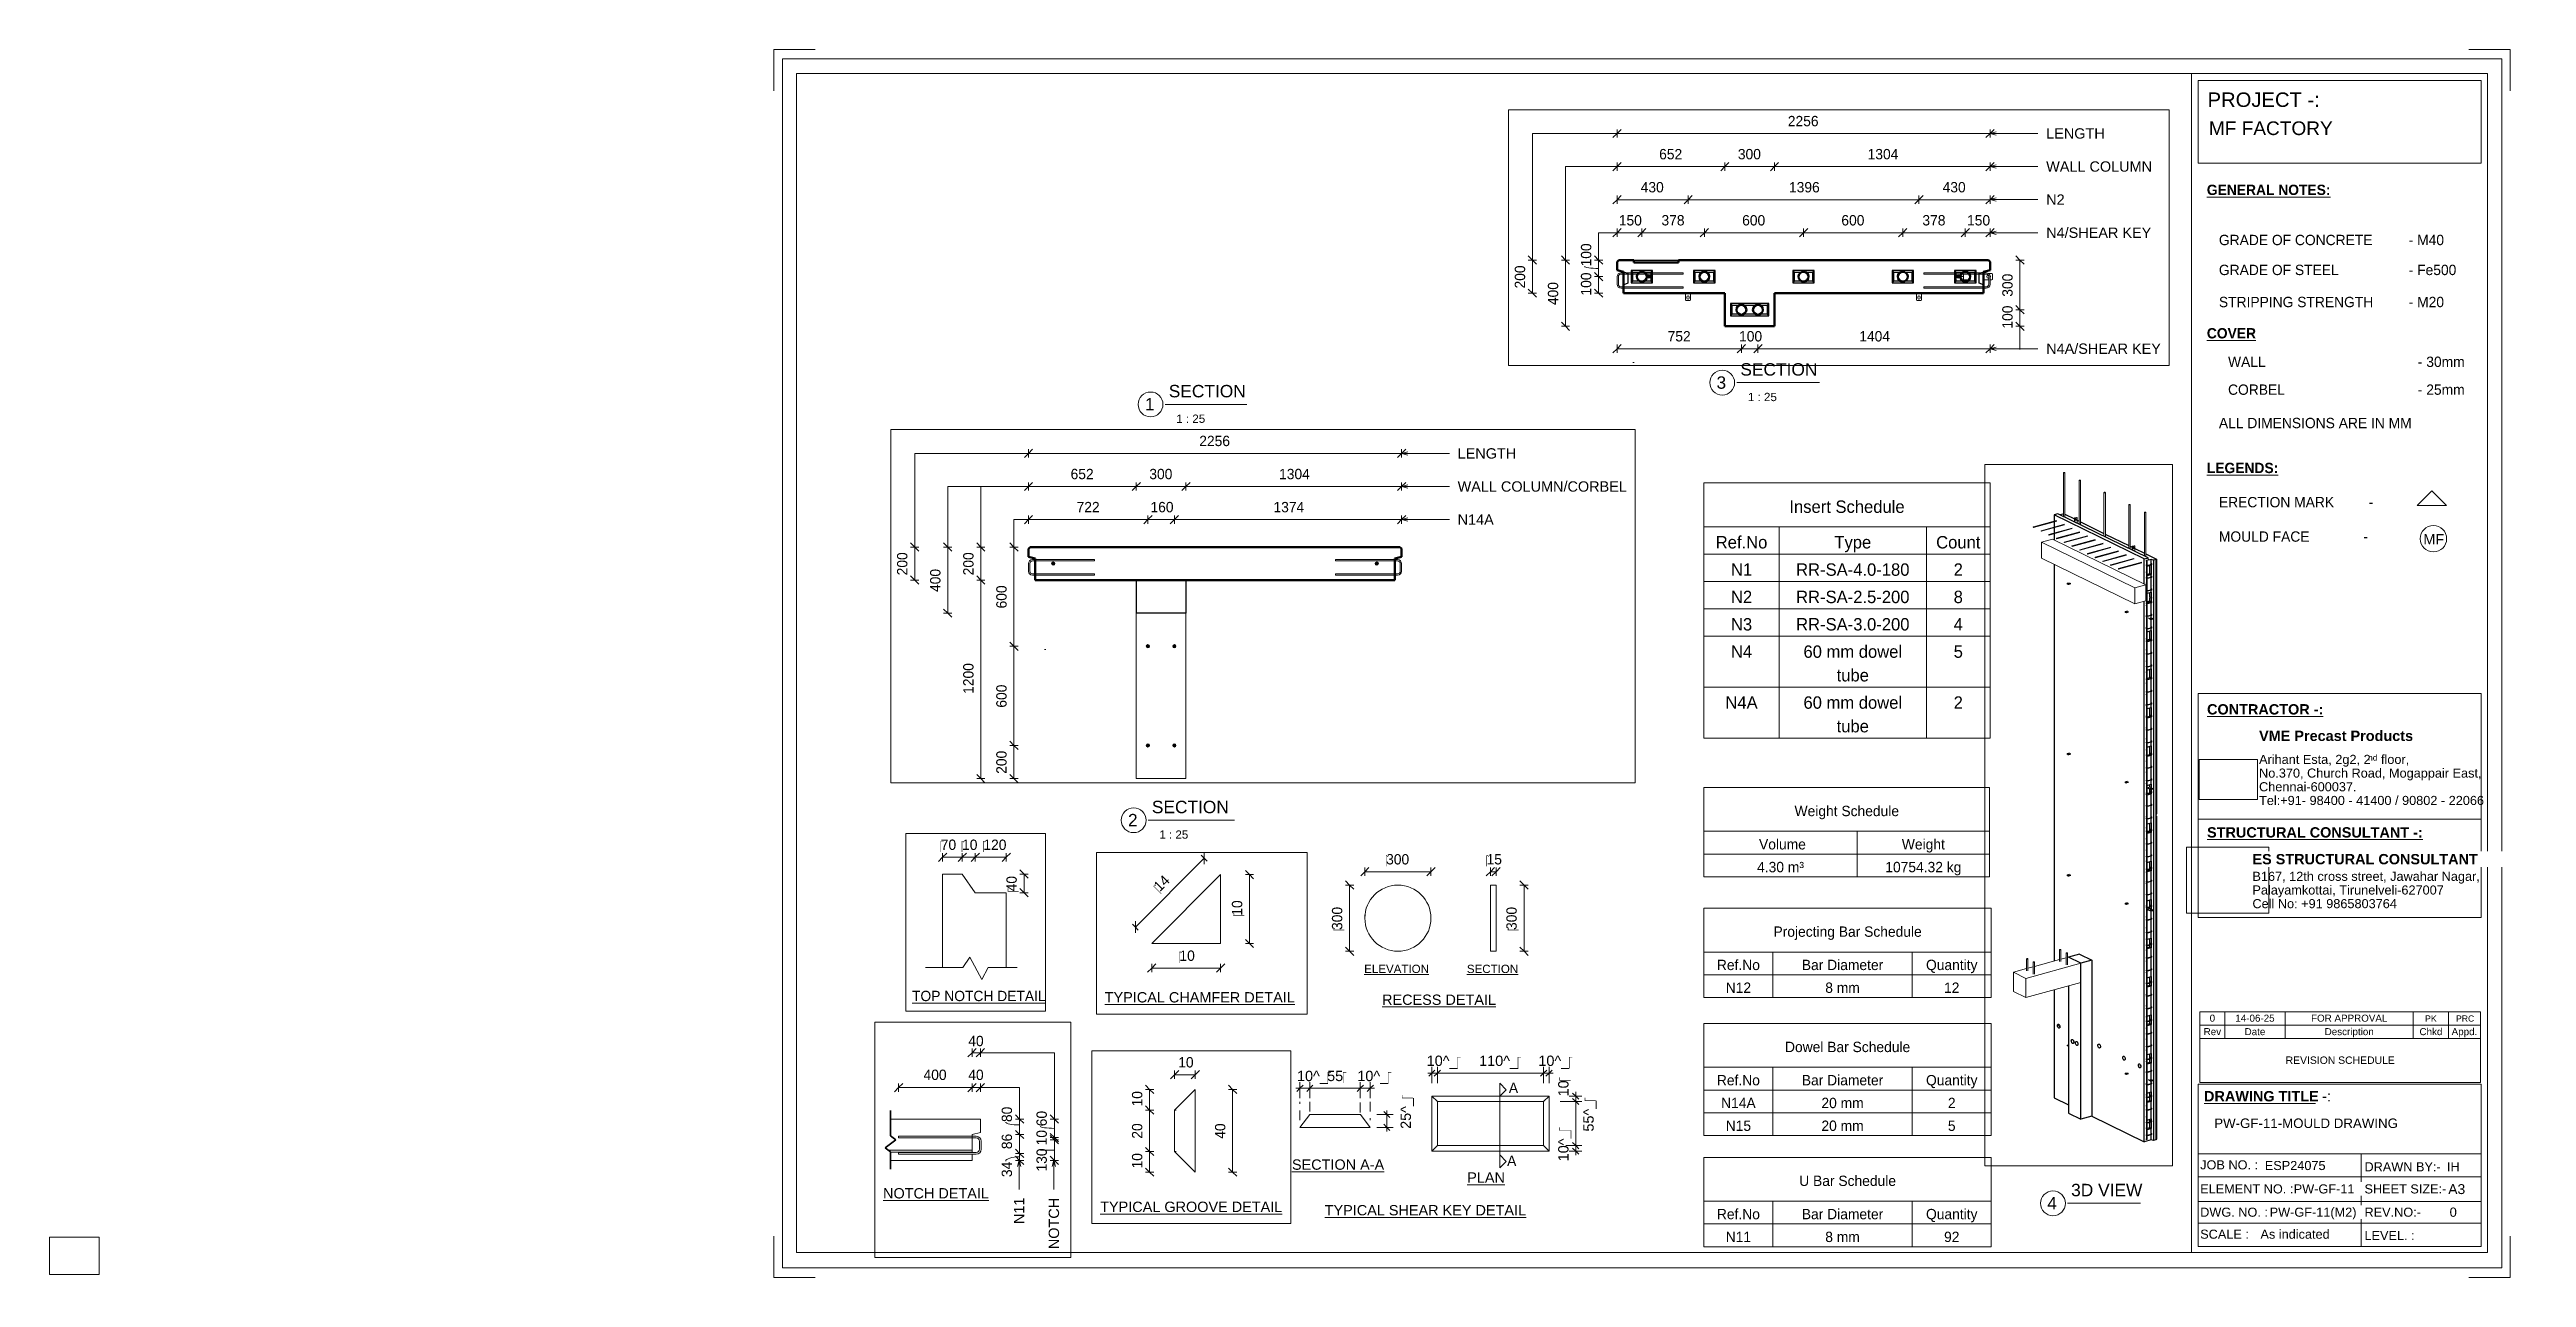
# Paper-space layout 'Layout1' of a CAD drawing. Header units: millimetres. Extents: x 0 to 599, y -1 to 296.
# The model-space entities are those that its viewports show. They can reach past a viewport. Long polylines and large blocks are cut down to what shows.
import ezdxf

# ---------------------------------------------------------------- set-up
doc = ezdxf.new("R2010")
doc.units = ezdxf.units.MM
doc.linetypes.add('Dash', pattern=[6.36, 3.18, -3.18])
doc.linetypes.add('Overhead', pattern=[3.97, 2.38, -1.59])
for name, color, linetype, lineweight in [('A-ANNO-DIMS', 211, 'Continuous', 9), ('A-ANNO-DIMS-1', 211, 'Continuous', 9), ('A-ANNO-DIMS-2', 211, 'Continuous', 9), ('A-ANNO-DIMS-25', 211, 'Continuous', 9), ('A-ANNO-DIMS-3', 211, 'Continuous', 9), ('A-ANNO-DIMS-80', 211, 'Continuous', 9), ('A-DETL', 90, 'Continuous', 18), ('A-DETL-MBND', 5, 'Continuous', 18), ('A-DETL-THIN', 151, 'Continuous', 18), ('A-FLOR-OVHD', 1, 'Overhead', 18), ('A-GENM', 13, 'Continuous', 18), ('A-WALL', 113, 'Continuous', 25), ('A-WALL-HDLN', 110, 'Dash', 25), ('G-ANNO-SCHD', 231, 'Continuous', 9), ('G-ANNO-TEXT', 231, 'Continuous', 9), ('G-ANNO-TTLB', 6, 'Continuous', 9), ('G-ANNO-TTLB-MEDM', 33, 'Continuous', 9), ('G-ANNO-TTLB-THIN', 151, 'Continuous', 9), ('S-BEAM', 12, 'Continuous', 18), ('S-RBAR', 171, 'Continuous', 18)]:
    doc.layers.add(name, color=color, linetype=linetype, lineweight=lineweight)
doc.layers.add('G-ANNO-NPLT', color=191, linetype='Continuous')
doc.styles.add('Arial', font='arial.ttf', dxfattribs={"height": 62.5})
doc.styles.add('Arial_1', font='arial.ttf', dxfattribs={"height": 50})
doc.styles.add('Arial_10', font='arial.ttf', dxfattribs={"height": 3.3})
doc.styles.add('Arial_11', font='arial.ttf', dxfattribs={"height": 2.3})
doc.styles.add('Arial_12', font='arial.ttf', dxfattribs={"height": 1.5})
doc.styles.add('Arial_13', font='arial.ttf', dxfattribs={"height": 1.8})
doc.styles.add('Arial_14', font='arial.ttf', dxfattribs={"height": 1.7})
doc.styles.add('Arial_15', font='arial.ttf', dxfattribs={"height": 2})
doc.styles.add('Arial_16', font='arial.ttf', dxfattribs={"height": 3})
doc.styles.add('Arial_2', font='arial.ttf', dxfattribs={"height": 7.5})
doc.styles.add('Arial_3', font='arial.ttf', dxfattribs={"height": 5})
doc.styles.add('Arial_4', font='arial.ttf', dxfattribs={"height": 3.5})
doc.styles.add('Arial_5', font='arial.ttf', dxfattribs={"height": 2.2})
doc.styles.add('Arial_6', font='arial.ttf', dxfattribs={"height": 2.4})
doc.styles.add('Arial_7', font='arial.ttf', dxfattribs={"height": 2.5})
doc.styles.add('Arial_8', font='arial.ttf', dxfattribs={"height": 1.42976})
doc.styles.add('Arial_9', font='arial.ttf', dxfattribs={"height": 2.25})
doc.styles.add('Arial_B', font='arialbd.ttf', dxfattribs={"height": 2.5})
doc.styles.add('Nirmala UI', font='Nirmala.ttf', dxfattribs={"height": 3})
doc.styles.add('Nirmala UI Semilight', font='NirmalaS.ttf', dxfattribs={"height": 62.5})
doc.styles.add('Nirmala UI Semilight_1', font='NirmalaS.ttf', dxfattribs={"height": 50})
doc.styles.add('Nirmala UI Semilight_2', font='NirmalaS.ttf', dxfattribs={"height": 7.5})
doc.styles.add('Nirmala UI Semilight_3', font='NirmalaS.ttf', dxfattribs={"height": 200})
doc.styles.add('Nirmala UI Semilight_4', font='NirmalaS.ttf', dxfattribs={"height": 200})
doc.styles.add('Nirmala UI Semilight_5', font='NirmalaS.ttf', dxfattribs={"height": 5})
doc.styles.add('Nirmala UI Semilight_6', font='NirmalaS.ttf', dxfattribs={"height": 2.5})
doc.styles.add('Nirmala UI Semilight_7', font='NirmalaS.ttf', dxfattribs={"height": 2.5})
doc.styles.add('Nirmala UI Semilight_B', font='', dxfattribs={"height": 2.5})
doc.styles.get('Nirmala UI Semilight_B').set_extended_font_data('Nirmala UI Semilight', bold=True)
doc.dimstyles.new('Arrow_Filled_-_2_5_NI_UI', dxfattribs={"dimscale": 304.8, "dimtxt": 65.460247, "dimasz": 0.164042, "dimexe": 0.082021, "dimexo": 0.0625, "dimgap": 0.082021, "dimtad": 1, "dimdec": 0, "dimzin": 0, "dimdsep": 46, "dimtxsty": 'Nirmala UI Semilight', "dimblk1": 'OBLIQUE', "dimblk2": 'OBLIQUE', "dimsah": 1, "dimcen": 0.09, "dimazin": 0, "dimtfac": 1, "dimtdec": 4, "dimtix": 1, "dimtmove": 0, "dimatfit": 3, "dimfxl": 0.082021, "dimfxlon": 1, "dimtvp": 1, "dimtolj": 1, "dimtzin": 0, "dimarcsym": 2})
doc.dimstyles.new('Arrow_Filled_-_2_5_NI_UI_1', dxfattribs={"dimscale": 304.8, "dimtxt": 65.460247, "dimasz": 0.164042, "dimexe": 0.082021, "dimexo": 0.0625, "dimgap": 0.082021, "dimtad": 1, "dimdec": 0, "dimzin": 0, "dimdsep": 46, "dimtxsty": 'Nirmala UI Semilight', "dimblk1": 'OBLIQUE', "dimblk2": 'OBLIQUE', "dimsah": 1, "dimcen": 0.09, "dimazin": 0, "dimtfac": 1, "dimtdec": 4, "dimtix": 1, "dimtmove": 1, "dimatfit": 3, "dimfxl": 0.082021, "dimfxlon": 1, "dimtvp": 1, "dimtolj": 1, "dimtzin": 0, "dimarcsym": 2})
doc.dimstyles.new('Arrow_Filled_-_2_5_NI_UI_3', dxfattribs={"dimscale": 304.8, "dimtxt": 7.85523, "dimasz": 0.019685, "dimexe": 0.009843, "dimexo": 0.0625, "dimgap": 0.009843, "dimtad": 1, "dimdec": 0, "dimzin": 0, "dimdsep": 46, "dimtxsty": 'Nirmala UI Semilight_2', "dimblk1": 'OBLIQUE', "dimblk2": 'OBLIQUE', "dimsah": 1, "dimcen": 0.09, "dimazin": 0, "dimtfac": 1, "dimtdec": 4, "dimtix": 1, "dimtmove": 0, "dimatfit": 3, "dimfxl": 0.009843, "dimfxlon": 1, "dimtvp": 1, "dimtolj": 1, "dimtzin": 0, "dimarcsym": 2})
doc.dimstyles.new('Arrow_Filled_-_2_5_NI_UI_4', dxfattribs={"dimscale": 304.8, "dimtxt": 209.472789, "dimasz": 0.524934, "dimexe": 0.262467, "dimexo": 0.0625, "dimgap": 0.262467, "dimtad": 1, "dimdec": 0, "dimzin": 0, "dimdsep": 46, "dimtxsty": 'Nirmala UI Semilight_3', "dimblk1": 'OBLIQUE', "dimblk2": 'OBLIQUE', "dimsah": 1, "dimcen": 0.09, "dimazin": 0, "dimtfac": 1, "dimtdec": 4, "dimtix": 1, "dimtmove": 2, "dimatfit": 3, "dimfxl": 0.262467, "dimfxlon": 1, "dimtvp": 1, "dimtolj": 1, "dimtzin": 0, "dimarcsym": 2})
doc.dimstyles.new('Arrow_Filled_-_2_5_NI_UI_5', dxfattribs={"dimscale": 304.8, "dimtxt": 209.472789, "dimasz": 0.524934, "dimexe": 0.262467, "dimexo": 0.0625, "dimgap": 0.262467, "dimtad": 1, "dimdec": 0, "dimzin": 0, "dimdsep": 46, "dimtxsty": 'Nirmala UI Semilight_3', "dimblk1": 'OBLIQUE', "dimblk2": 'OBLIQUE', "dimsah": 1, "dimcen": 0.09, "dimazin": 0, "dimtfac": 1, "dimtdec": 4, "dimtix": 1, "dimtmove": 0, "dimatfit": 3, "dimfxl": 0.262467, "dimfxlon": 1, "dimtvp": 1, "dimtolj": 1, "dimtzin": 0, "dimarcsym": 2})
doc.dimstyles.new('Arrow_Filled_-_2_5_NI_UI_6', dxfattribs={"dimscale": 304.8, "dimtxt": 5.23682, "dimasz": 0.013123, "dimexe": 0.006562, "dimexo": 0.0625, "dimgap": 0.006562, "dimtad": 1, "dimdec": 0, "dimzin": 0, "dimdsep": 46, "dimtxsty": 'Nirmala UI Semilight_5', "dimblk1": 'OBLIQUE', "dimblk2": 'OBLIQUE', "dimsah": 1, "dimcen": 0.09, "dimazin": 0, "dimtfac": 1, "dimtdec": 4, "dimtix": 1, "dimtmove": 0, "dimatfit": 3, "dimfxl": 0.006562, "dimfxlon": 1, "dimtvp": 1, "dimtolj": 1, "dimtzin": 0, "dimarcsym": 2})
doc.dimstyles.new('Arrow_Filled_-_2_5_NI_UI_7', dxfattribs={"dimscale": 304.8, "dimtxt": 2.61841, "dimasz": 0.006562, "dimexe": 0.003281, "dimexo": 0.0625, "dimgap": 0.003281, "dimtad": 1, "dimdec": 0, "dimzin": 0, "dimdsep": 46, "dimtxsty": 'Nirmala UI Semilight_7', "dimblk1": 'OBLIQUE', "dimblk2": 'OBLIQUE', "dimsah": 1, "dimcen": 0.09, "dimazin": 0, "dimtfac": 1, "dimtdec": 4, "dimtix": 1, "dimtmove": 0, "dimatfit": 3, "dimfxl": 0.003281, "dimfxlon": 1, "dimtvp": 1, "dimtolj": 1, "dimtzin": 0, "dimarcsym": 2})
doc.dimstyles.new('Diagonal_-_2_5mm_Arial', dxfattribs={"dimscale": 304.8, "dimtxt": 2.550648, "dimasz": 0.004921, "dimexe": 0.004921, "dimexo": 0.0625, "dimgap": 0.003281, "dimtad": 1, "dimdec": 0, "dimzin": 0, "dimdsep": 46, "dimtxsty": 'Arial_7', "dimblk1": 'OBLIQUE', "dimblk2": 'OBLIQUE', "dimsah": 1, "dimcen": 0.09, "dimdle": 0.003281, "dimazin": 0, "dimtfac": 1, "dimtdec": 4, "dimtix": 1, "dimtmove": 2, "dimatfit": 3, "dimfxl": 0.007874, "dimfxlon": 1, "dimtvp": 1, "dimtolj": 1, "dimtzin": 0, "dimarcsym": 2})
doc.dimstyles.new('Diagonal_-_2_5mm_Arial_1', dxfattribs={"dimscale": 304.8, "dimtxt": 2.550648, "dimasz": 0.004921, "dimexe": 0.004921, "dimexo": 0.0625, "dimgap": 0.003281, "dimtad": 1, "dimdec": 0, "dimzin": 0, "dimdsep": 46, "dimtxsty": 'Arial_7', "dimblk1": 'OBLIQUE', "dimblk2": 'OBLIQUE', "dimsah": 1, "dimcen": 0.09, "dimdle": 0.003281, "dimazin": 0, "dimtfac": 1, "dimtdec": 4, "dimtix": 1, "dimtmove": 0, "dimatfit": 3, "dimfxl": 0.007874, "dimfxlon": 1, "dimtvp": 1, "dimtolj": 1, "dimtzin": 0, "dimarcsym": 2})
picture_1 = doc.add_image_def('image1.jpg', size_in_pixel=(996, 686))
picture_2 = doc.add_image_def('image2.jpg', size_in_pixel=(1600, 1280))

psp = doc.layouts.get("Layout1")

msp = doc.modelspace()

# ---------------------------------------------------------------- texts
at = {"layer": 'G-ANNO-TEXT', "color": 7, "attachment_point": 1}
for s, insert, char_height, width, style in [('40', (26269.19, 18537.99), 50, 91.3924, 'Nirmala UI Semilight_1'), ('400', (26052.62, 18374.44), 50, 136.2869, 'Nirmala UI Semilight_1'), ('40', (26269.19, 18374.44), 50, 91.3924, 'Nirmala UI Semilight_1'), ('\\LNOTCH DETAIL', (25856.83, 17801.33), 50, 622.1095, 'Arial_1'), ('LENGTH', (21984.78, 13911.03), 62.5, 428.9028, 'Arial'), ('LENGTH', (17260.47, 13711.03), 62.5, 428.9028, 'Arial'), ('WALL COLUMN', (21984.78, 13711.03), 62.5, 775.6327, 'Arial'), ('WALL COLUMN/CORBEL', (17260.47, 13511.03), 62.5, 1238.6072, 'Arial'), ('N2', (21984.78, 13511.03), 62.5, 134.2827, 'Arial'), ('N14A', (17260.47, 13311.03), 62.5, 262.5527, 'Arial'), ('N4/SHEAR KEY', (21984.78, 13311.03), 62.5, 767.6158, 'Arial'), ('N4A/SHEAR KEY', (21984.78, 12609.61), 62.5, 837.7634, 'Arial'), ('\\LTYPICAL CHAMFER DETAIL', (26786.16, 3087.48), 7.5, 166.9113, 'Arial_2'), ('\\LTYPICAL GROOVE DETAIL', (29917.5, 3090.66), 5, 106.7848, 'Arial_3'), ('\\LTOP NOTCH DETAIL', (27323.07, 1307.17), 200, 2975.864, 'Nirmala UI Semilight_4')]:
    msp.add_mtext(s, dxfattribs=dict(at, insert=insert, char_height=char_height, width=width, style=style))
at = {"layer": 'G-ANNO-TEXT', "color": 7, "char_height": 50, "attachment_point": 1, "rotation": 90}
for s, insert, width, style in [('80', (26430.77, 18120.9), 89.789, 'Nirmala UI Semilight_1'), ('60', (26599.11, 18100.51), 89.789, 'Nirmala UI Semilight_1'), ('10', (26599.11, 18008.06), 76.962, 'Nirmala UI Semilight_1'), ('86', (26430.77, 17989.83), 89.789, 'Nirmala UI Semilight_1'), ('130', (26599.11, 17881.7), 121.8565, 'Nirmala UI Semilight_1'), ('34', (26430.77, 17854.64), 91.3924, 'Nirmala UI Semilight_1'), ('N11', (26490, 17627.57), 153.924, 'Arial_1'), ('NOTCH', (26658.34, 17505.97), 301.4345, 'Arial_1')]:
    msp.add_mtext(s, dxfattribs=dict(at, insert=insert, width=width, style=style))

# ---------------------------------------------------------------- blocks, each defined once
blk = doc.blocks.new('ES-Landscape-A3 - ES-Landscape-A3-502445-PW-GF-11-MOULD DRAWING')
at = {"layer": 'G-ANNO-TTLB'}
for p, q in [((175.24, 296.27), (185.24, 296.27)), ((175.24, 296.27), (175.24, 286.27)), ((595.24, 296.27), (585.24, 296.27)), ((595.24, 296.27), (595.24, 286.27)), ((519.77, 140.54), (588.2, 140.54)), ((519.77, 86.33), (519.77, 140.54)), ((588.2, 86.33), (588.2, 140.54)), ((519.77, 110.14), (588.2, 110.14)), ((519.77, 6.78), (519.77, 46.03)), ((588.2, 6.78), (588.2, 46.03)), ((559.23, 29.2), (559.23, 6.78)), ((175.24, -0.73), (175.24, 9.27)), ((595.24, -0.73), (595.24, 9.27)), ((175.24, -0.73), (185.24, -0.73)), ((595.24, -0.73), (585.24, -0.73))]:
    blk.add_line(p, q, dxfattribs=at)
at = {"layer": 'G-ANNO-TTLB-MEDM'}
for p, q in [((180.73, 290.44), (180.73, 5.31)), ((180.73, 290.44), (589.79, 290.44)), ((518.17, 290.44), (518.17, 5.31)), ((519.77, 268.77), (519.77, 288.77)), ((519.77, 288.77), (588.2, 288.77)), ((588.2, 288.77), (588.2, 268.77)), ((589.79, 290.44), (589.79, 5.31)), ((588.2, 268.77), (519.77, 268.77)), ((519.77, 86.33), (588.2, 86.33)), ((519.77, 6.78), (588.2, 6.78)), ((180.73, 5.31), (589.79, 5.31))]:
    blk.add_line(p, q, dxfattribs=at)
at = {"layer": 'G-ANNO-TTLB-THIN'}
for p, q in [((177.29, 294.03), (177.29, 1.56)), ((593.23, 294.03), (177.29, 294.03)), ((593.23, 1.56), (593.23, 294.03)), ((519.77, 46.03), (588.2, 46.03)), ((519.77, 29.2), (588.2, 29.2)), ((519.77, 23.64), (588.2, 23.64)), ((519.77, 17.68), (588.2, 17.68)), ((519.77, 12.43), (588.2, 12.43)), ((177.29, 1.56), (593.23, 1.56))]:
    blk.add_line(p, q, dxfattribs=at)
at = {"layer": 'G-ANNO-TTLB', "char_height": 2.2, "attachment_point": 1, "style": 'Arial_5'}
for s, insert, width in [('No.370, Church Road, Mogappair East,', (534.5, 122.37), 63.4135), ('Tel:+91- 98400 - 41400 / 90802 - 22066 ', (534.5, 115.75), 65.2574), ('Chennai-600037.', (534.5, 119.06), 27.6582), ('Cell No: +91 9865803764', (532.9, 90.79), 41.0464), ('Palayamkottai, Tirunelveli-627007', (532.9, 94.09), 54.4346), ('JOB NO. :', (520.26, 27.61), 16.5949), ('DRAWN BY:-', (560, 27.14), 21.7257), ('ELEMENT NO. :', (520.26, 21.79), 26.5359), ('SHEET SIZE:-', (560, 21.79), 23.2489), ('DWG. NO. :', (520.26, 16.16), 19.481), ('REV.NO:-', (560, 16.16), 16.0338), ('SCALE :', (520.26, 10.84), 13.8692), ('LEVEL. :', (560, 10.53), 14.3502)]:
    blk.add_mtext(s, dxfattribs=dict(at, insert=insert, width=width))
at = {"layer": 'G-ANNO-TTLB'}
image = blk.add_image(picture_1, insert=(520, 114.84), size_in_units=(14.11, 9.72), dxfattribs=at)
image.dxf.flags = 7
image = blk.add_image(picture_2, insert=(516.95, 87.39), size_in_units=(19.92, 15.93), dxfattribs=at)
image.dxf.flags = 7
at = {"layer": 'G-ANNO-TTLB', "attachment_point": 1, "bg_fill": 3, "box_fill_scale": 1.25, "bg_fill_color": 256, "bg_fill_true_color": 13158600, "bg_fill_transparency": 0}
for s, insert, char_height, width, style in [('PROJECT -:', (522.05, 285.89), 3.5, 33.3502, 'Arial_4'), ('\\LCONTRACTOR -:', (521.92, 137.94), 2.5, 33.9114, 'Arial_B'), ('\\LSTRUCTURAL CONSULTANT -:', (521.92, 108.18), 2.5, 62.8523, 'Arial_B'), ('\\LDRAWING TITLE', (521.19, 44.36), 2.5, 33.4304, 'Arial_B'), ('A3', (580.27, 21.84), 2.4, 4.9705, 'Arial_6')]:
    blk.add_mtext(s, dxfattribs=dict(at, insert=insert, char_height=char_height, width=width, style=style))
at = {"layer": 'G-ANNO-TTLB', "char_height": 2.5, "attachment_point": 1, "style": 'Arial_B', "bg_fill": 3, "box_fill_scale": 1.25, "bg_fill_color": 256, "bg_fill_true_color": 13158600, "bg_fill_transparency": 0}
for s, insert, width in [('VME Precast Products', (534.5, 131.53), 45.135), ('ES STRUCTURAL CONSULTANT', (532.9, 101.7), 65.6582), ('\\fArial|b1|i0|c0|p34|; ', (548.78, 44.36), 1.2025)]:
    blk.add_mtext(s, dxfattribs=dict(at, insert=insert, width=width))
at = {"layer": 'G-ANNO-TTLB', "attachment_point": 1}
for s, insert, char_height, width, style in [('Arihant Esta, 2g2, 2', (534.5, 125.68), 2.2, 31.9873, 'Arial_5'), ('nd', (560.89, 125.72), 1.43, 2.7257, 'Arial_8'), (' floor,', (563.14, 125.68), 2.2, 9.1392, 'Arial_5'), ('B167, 12th cross street, Jawahar Nagar,', (532.9, 97.4), 2.2, 65.1772, 'Arial_5')]:
    blk.add_mtext(s, dxfattribs=dict(at, insert=insert, char_height=char_height, width=width, style=style))
at = {"layer": 'G-ANNO-TTLB', "insert": (549.77, 44.36), "char_height": 2.5, "width": 2.6456, "attachment_point": 1, "style": 'Arial_7', "bg_fill": 3, "box_fill_scale": 1.25, "bg_fill_color": 256, "bg_fill_true_color": 13158600, "bg_fill_transparency": 0}
blk.add_mtext('-:', dxfattribs=at)
blk = doc.blocks.new('Viewport - M_View Title-1040-PW-GF-11-MOULD DRAWING')
at = {"layer": 'G-ANNO-TTLB'}
for start, end in [(360, 180), (180, 0)]:
    blk.add_arc((-3.5, 0), 3, start, end, dxfattribs=at)
blk = doc.blocks.new('DIMBLOCK76-PW-GF-11-MOULD DRAWING')
at = {"layer": 'A-ANNO-DIMS-1'}
for p, q in [((369.2, 43.13), (367.64, 43.13)), ((369.2, 44.13), (369.2, 41.82)), ((369.2, 43.13), (370.7, 43.13)), ((369.2, 41.82), (365.4, 41.82)), ((369.2, 41.82), (370.7, 41.82))]:
    blk.add_line(p, q, dxfattribs=at)
at = {"layer": 'A-ANNO-DIMS-1', "lineweight": 35}
for p, q in [((369.2, 43.13), (368.45, 43.88)), ((369.2, 41.82), (368.45, 42.57)), ((369.2, 43.13), (369.95, 42.38)), ((369.2, 41.82), (369.95, 41.07))]:
    blk.add_line(p, q, dxfattribs=at)
at = {"layer": 'A-ANNO-DIMS-1', "color": 0, "insert": (364.95, 43.06), "char_height": 2.5, "width": 4.6147, "attachment_point": 1, "rotation": 90, "line_spacing_factor": 0.941778, "style": 'Arial_7'}
blk.add_mtext('10\\fArial|b0|i0|c254|p34|;\u202a', dxfattribs=at)
blk = doc.blocks.new('_Oblique')
at = {"color": 0, "linetype": 'ByBlock', "lineweight": -2}
blk.add_line((-0.5, -0.5), (0.5, 0.5), dxfattribs=at)
blk = doc.blocks.new('DIMBLOCK77-PW-GF-11-MOULD DRAWING')
at = {"layer": 'A-ANNO-DIMS-1', "lineweight": 35}
for p, q in [((369.2, 41.82), (368.45, 42.57)), ((369.2, 41.82), (369.95, 41.07)), ((369.2, 31.15), (368.45, 31.9)), ((369.2, 31.15), (369.95, 30.4))]:
    blk.add_line(p, q, dxfattribs=at)
at = {"layer": 'A-ANNO-DIMS-1'}
for p, q in [((369.2, 41.82), (365.4, 41.82)), ((369.2, 41.82), (369.2, 31.15)), ((369.2, 41.82), (370.7, 41.82)), ((369.2, 31.15), (366.8, 31.15)), ((369.2, 31.15), (370.7, 31.15))]:
    blk.add_line(p, q, dxfattribs=at)
at = {"layer": 'A-ANNO-DIMS-1', "color": 0, "insert": (371.04, 34.56), "char_height": 2.5, "width": 4.6147, "attachment_point": 1, "rotation": 90, "line_spacing_factor": 0.941778, "style": 'Arial_7'}
blk.add_mtext('55^_\\fArial|b0|i0|c254|p34|;\u202a', dxfattribs=at)
blk = doc.blocks.new('DIMBLOCK78-PW-GF-11-MOULD DRAWING')
at = {"layer": 'A-ANNO-DIMS-1'}
for p, q in [((369.2, 31.15), (366.8, 31.15)), ((369.2, 31.15), (369.2, 28.83)), ((369.2, 31.15), (370.7, 31.15)), ((369.2, 29.83), (367.64, 29.83)), ((369.2, 29.83), (370.7, 29.83))]:
    blk.add_line(p, q, dxfattribs=at)
at = {"layer": 'A-ANNO-DIMS-1', "lineweight": 35}
for p, q in [((369.2, 31.15), (368.45, 31.9)), ((369.2, 29.83), (368.45, 30.58)), ((369.2, 31.15), (369.95, 30.4)), ((369.2, 29.83), (369.95, 29.08))]:
    blk.add_line(p, q, dxfattribs=at)
at = {"layer": 'A-ANNO-DIMS-1', "color": 0, "insert": (364.95, 27.36), "char_height": 2.5, "width": 4.6147, "attachment_point": 1, "rotation": 90, "line_spacing_factor": 0.941778, "style": 'Arial_7'}
blk.add_mtext('10^_\\fArial|b0|i0|c254|p34|;\u202a', dxfattribs=at)
blk = doc.blocks.new('DIMBLOCK79-PW-GF-11-MOULD DRAWING')
at = {"layer": 'A-ANNO-DIMS-1'}
for p, q in [((333.4, 48.68), (335.72, 48.68)), ((334.4, 48.68), (334.4, 50.18)), ((334.4, 48.68), (334.4, 46.28)), ((335.72, 48.68), (335.72, 50.18)), ((335.72, 48.68), (335.72, 46.28))]:
    blk.add_line(p, q, dxfattribs=at)
at = {"layer": 'A-ANNO-DIMS-1', "lineweight": 35}
for p, q in [((334.4, 48.68), (333.65, 47.93)), ((334.4, 48.68), (335.15, 49.43)), ((335.72, 48.68), (334.97, 47.93)), ((335.72, 48.68), (336.47, 49.43))]:
    blk.add_line(p, q, dxfattribs=at)
at = {"layer": 'A-ANNO-DIMS-1', "color": 0, "insert": (333.14, 52.93), "char_height": 2.5, "width": 4.6147, "attachment_point": 1, "line_spacing_factor": 0.941778, "style": 'Arial_7'}
blk.add_mtext('10^_\\fArial|b0|i0|c254|p34|;\u202a', dxfattribs=at)
blk = doc.blocks.new('DIMBLOCK80-PW-GF-11-MOULD DRAWING')
at = {"layer": 'A-ANNO-DIMS-1', "lineweight": 35}
for p, q in [((335.72, 48.68), (334.97, 47.93)), ((335.72, 48.68), (336.47, 49.43)), ((361.43, 48.68), (360.68, 47.93)), ((361.43, 48.68), (362.18, 49.43))]:
    blk.add_line(p, q, dxfattribs=at)
at = {"layer": 'A-ANNO-DIMS-1'}
for p, q in [((335.72, 48.68), (335.72, 50.18)), ((335.72, 48.68), (361.43, 48.68)), ((335.72, 48.68), (335.72, 46.28)), ((361.43, 48.68), (361.43, 50.18)), ((361.43, 48.68), (361.43, 46.28))]:
    blk.add_line(p, q, dxfattribs=at)
at = {"layer": 'A-ANNO-DIMS-1', "color": 0, "insert": (345.83, 52.93), "char_height": 2.5, "width": 6.5924, "attachment_point": 1, "line_spacing_factor": 0.941778, "style": 'Arial_7'}
blk.add_mtext('110^_\\fArial|b0|i0|c254|p34|;\u202a', dxfattribs=at)
blk = doc.blocks.new('DIMBLOCK81-PW-GF-11-MOULD DRAWING')
at = {"layer": 'A-ANNO-DIMS-1', "lineweight": 35}
for p, q in [((361.43, 48.68), (360.68, 47.93)), ((361.43, 48.68), (362.18, 49.43)), ((362.74, 48.68), (361.99, 47.93)), ((362.74, 48.68), (363.49, 49.43))]:
    blk.add_line(p, q, dxfattribs=at)
at = {"layer": 'A-ANNO-DIMS-1'}
for p, q in [((361.43, 48.68), (361.43, 50.18)), ((361.43, 48.68), (363.74, 48.68)), ((361.43, 48.68), (361.43, 46.28)), ((362.74, 48.68), (362.74, 50.18)), ((362.74, 48.68), (362.74, 46.28))]:
    blk.add_line(p, q, dxfattribs=at)
at = {"layer": 'A-ANNO-DIMS-1', "color": 0, "insert": (360.16, 52.93), "char_height": 2.5, "width": 4.6147, "attachment_point": 1, "line_spacing_factor": 0.941778, "style": 'Arial_7'}
blk.add_mtext('10^_\\fArial|b0|i0|c254|p34|;\u202a', dxfattribs=at)
blk = doc.blocks.new('DIMBLOCK82-PW-GF-11-MOULD DRAWING')
at = {"layer": 'A-ANNO-DIMS-1'}
for p, q in [((323.5, 38.68), (321.1, 38.68)), ((323.5, 39.68), (323.5, 34.58)), ((323.5, 38.68), (325, 38.68)), ((323.5, 35.58), (321.1, 35.58)), ((323.5, 35.58), (325, 35.58))]:
    blk.add_line(p, q, dxfattribs=at)
at = {"layer": 'A-ANNO-DIMS-1', "lineweight": 35}
for p, q in [((323.5, 38.68), (322.75, 39.43)), ((323.5, 35.58), (322.75, 36.33)), ((323.5, 38.68), (324.25, 37.93)), ((323.5, 35.58), (324.25, 34.83))]:
    blk.add_line(p, q, dxfattribs=at)
at = {"layer": 'A-ANNO-DIMS-1', "color": 0, "insert": (326.83, 35.21), "char_height": 2.5, "width": 4.6147, "attachment_point": 1, "rotation": 90, "line_spacing_factor": 0.941778, "style": 'Arial_7'}
blk.add_mtext('25^_\\fArial|b0|i0|c254|p34|;\u202a', dxfattribs=at)
blk = doc.blocks.new('DIMBLOCK83-PW-GF-11-MOULD DRAWING')
at = {"layer": 'A-ANNO-DIMS-1'}
for p, q in [((301.49, 45.02), (304.89, 45.02)), ((302.49, 45.02), (302.49, 46.52)), ((302.49, 45.02), (302.49, 42.62)), ((304.89, 45.02), (304.89, 46.52)), ((304.89, 45.02), (304.89, 42.62))]:
    blk.add_line(p, q, dxfattribs=at)
at = {"layer": 'A-ANNO-DIMS-1', "lineweight": 35}
for p, q in [((302.49, 45.02), (301.74, 44.27)), ((302.49, 45.02), (303.24, 45.77)), ((304.89, 45.02), (304.14, 44.27)), ((304.89, 45.02), (305.64, 45.77))]:
    blk.add_line(p, q, dxfattribs=at)
at = {"layer": 'A-ANNO-DIMS-1', "color": 0, "insert": (301.77, 49.26), "char_height": 2.5, "width": 4.6147, "attachment_point": 1, "line_spacing_factor": 0.941778, "style": 'Arial_7'}
blk.add_mtext('10^_\\fArial|b0|i0|c254|p34|;\u202a', dxfattribs=at)
blk = doc.blocks.new('DIMBLOCK84-PW-GF-11-MOULD DRAWING')
at = {"layer": 'A-ANNO-DIMS-1', "lineweight": 35}
for p, q in [((304.89, 45.02), (304.14, 44.27)), ((304.89, 45.02), (305.64, 45.77)), ((317.08, 45.02), (316.33, 44.27)), ((317.08, 45.02), (317.83, 45.77))]:
    blk.add_line(p, q, dxfattribs=at)
at = {"layer": 'A-ANNO-DIMS-1'}
for p, q in [((304.89, 45.02), (304.89, 46.52)), ((304.89, 45.02), (317.08, 45.02)), ((304.89, 45.02), (304.89, 42.62)), ((317.08, 45.02), (317.08, 46.52)), ((317.08, 45.02), (317.08, 42.62))]:
    blk.add_line(p, q, dxfattribs=at)
at = {"layer": 'A-ANNO-DIMS-1', "color": 0, "insert": (309.06, 49.26), "char_height": 2.5, "width": 4.6147, "attachment_point": 1, "line_spacing_factor": 0.941778, "style": 'Arial_7'}
blk.add_mtext('55\\fArial|b0|i0|c254|p34|;\u202a', dxfattribs=at)
blk = doc.blocks.new('DIMBLOCK85-PW-GF-11-MOULD DRAWING')
at = {"layer": 'A-ANNO-DIMS-1', "lineweight": 35}
for p, q in [((317.08, 45.02), (316.33, 44.27)), ((317.08, 45.02), (317.83, 45.77)), ((319.49, 45.02), (318.74, 44.27)), ((319.49, 45.02), (320.24, 45.77))]:
    blk.add_line(p, q, dxfattribs=at)
at = {"layer": 'A-ANNO-DIMS-1'}
for p, q in [((317.08, 45.02), (317.08, 46.52)), ((317.08, 45.02), (320.49, 45.02)), ((317.08, 45.02), (317.08, 42.62)), ((319.49, 45.02), (319.49, 46.52)), ((319.49, 45.02), (319.49, 42.62))]:
    blk.add_line(p, q, dxfattribs=at)
at = {"layer": 'A-ANNO-DIMS-1', "color": 0, "insert": (316.36, 49.26), "char_height": 2.5, "width": 4.6147, "attachment_point": 1, "line_spacing_factor": 0.941778, "style": 'Arial_7'}
blk.add_mtext('10^_\\fArial|b0|i0|c254|p34|;\u202a', dxfattribs=at)
blk = doc.blocks.new('DIMBLOCK86-PW-GF-11-MOULD DRAWING')
at = {"layer": 'A-ANNO-DIMS-1'}
for p, q in [((314.48, 94.18), (313.48, 95.18)), ((314.48, 94.18), (313.48, 94.18)), ((314.48, 78.18), (314.48, 94.18)), ((314.48, 94.18), (315.48, 93.18)), ((314.48, 94.18), (315.48, 94.18)), ((314.48, 78.18), (313.48, 79.18)), ((314.48, 78.18), (313.48, 78.18)), ((314.48, 78.18), (315.48, 77.18)), ((314.48, 78.18), (315.48, 78.18))]:
    blk.add_line(p, q, dxfattribs=at)
at = {"layer": 'A-ANNO-DIMS-1', "color": 0, "insert": (310.22, 83.32), "char_height": 2.5, "width": 6.8555, "attachment_point": 1, "rotation": 90, "line_spacing_factor": 1.142579, "style": 'Nirmala UI Semilight_7'}
blk.add_mtext('\u202a300', dxfattribs=at)
blk = doc.blocks.new('DIMBLOCK87-PW-GF-11-MOULD DRAWING')
at = {"layer": 'A-ANNO-DIMS-1'}
for p, q in [((318.18, 97.4), (317.18, 96.4)), ((318.18, 97.4), (319.18, 98.4)), ((318.18, 97.4), (318.18, 98.4)), ((318.18, 97.4), (334.18, 97.4)), ((318.18, 97.4), (318.18, 96.4)), ((334.18, 97.4), (333.18, 96.4)), ((334.18, 97.4), (335.18, 98.4)), ((334.18, 97.4), (334.18, 98.4)), ((334.18, 97.4), (334.18, 96.4))]:
    blk.add_line(p, q, dxfattribs=at)
at = {"layer": 'A-ANNO-DIMS-1', "color": 0, "insert": (323.33, 101.67), "char_height": 2.5, "width": 6.8555, "attachment_point": 1, "line_spacing_factor": 1.142579, "style": 'Nirmala UI Semilight_7'}
blk.add_mtext('\u202a300', dxfattribs=at)
blk = doc.blocks.new('DIMBLOCK88-PW-GF-11-MOULD DRAWING')
at = {"layer": 'A-ANNO-DIMS-1'}
for p, q in [((348.57, 97.4), (347.57, 96.4)), ((348.57, 97.4), (349.57, 98.4)), ((348.57, 97.4), (348.57, 98.4)), ((348.57, 97.4), (349.94, 97.4)), ((348.57, 97.4), (348.57, 96.4)), ((349.94, 97.4), (348.94, 96.4)), ((349.94, 97.4), (350.94, 98.4)), ((349.94, 97.4), (349.94, 98.4)), ((349.94, 97.4), (349.94, 96.4))]:
    blk.add_line(p, q, dxfattribs=at)
at = {"layer": 'A-ANNO-DIMS-1', "color": 0, "insert": (347.63, 101.67), "char_height": 2.5, "width": 3.8848, "attachment_point": 1, "line_spacing_factor": 1.142579, "style": 'Nirmala UI Semilight_7'}
blk.add_mtext('\u202a15', dxfattribs=at)
blk = doc.blocks.new('DIMBLOCK89-PW-GF-11-MOULD DRAWING')
at = {"layer": 'A-ANNO-DIMS-1'}
for p, q in [((356.69, 94.18), (355.69, 95.18)), ((356.69, 94.18), (355.69, 94.18)), ((356.69, 94.18), (356.69, 78.18)), ((356.69, 94.18), (357.69, 93.18)), ((356.69, 94.18), (357.69, 94.18)), ((356.69, 78.18), (355.69, 79.18)), ((356.69, 78.18), (355.69, 78.18)), ((356.69, 78.18), (357.69, 77.18)), ((356.69, 78.18), (357.69, 78.18))]:
    blk.add_line(p, q, dxfattribs=at)
at = {"layer": 'A-ANNO-DIMS-1', "color": 0, "insert": (352.42, 83.32), "char_height": 2.5, "width": 6.8555, "attachment_point": 1, "rotation": 90, "line_spacing_factor": 1.142579, "style": 'Nirmala UI Semilight_7'}
blk.add_mtext('\u202a300', dxfattribs=at)
blk = doc.blocks.new('RR spread anchor face based - RR-SA-2_5-200-1726821-Elevation Top Copy 2')
at = {"layer": 'A-GENM'}
for p, q in [((11873.57, 12913.8), (11873.57, 12873.8)), ((11903.57, 12873.8), (11903.57, 12913.8)), ((11881.57, 12884.3), (11881.57, 12890.3)), ((11895.57, 12890.3), (11895.57, 12884.3)), ((11873.57, 12873.8), (11876.07, 12868.8)), ((11901.07, 12868.8), (11903.57, 12873.8)), ((11876.07, 12868.8), (11901.07, 12868.8))]:
    blk.add_line(p, q, dxfattribs=at)
for centre, start, end in [((11888.57, 12890.3), 0, 180), ((11888.57, 12884.3), 180, 0)]:
    blk.add_arc(centre, 7, start, end, dxfattribs=at)
blk = doc.blocks.new('RR spread anchor face based - RR-SA-3_0-200-1726827-Elevation Top Copy 2')
at = {"layer": 'A-GENM'}
for p, q in [((12328.57, 13033.8), (12307.67, 13033.8)), ((12333.57, 13031.3), (12328.57, 13033.8)), ((12333.57, 12996.3), (12333.57, 13031.3)), ((12158.57, 13029.8), (12158.57, 13013.8)), ((12158.57, 13029.8), (12158.57, 13013.84)), ((12307.27, 13022.8), (12307.59, 13022.8)), ((12138.67, 13013.8), (12158.57, 13013.8)), ((12158.57, 13013.8), (12158.57, 12993.8)), ((12158.57, 13013.77), (12158.57, 12993.8)), ((12310.57, 13004.8), (12307.27, 13004.8)), ((12158.57, 12993.8), (12146.76, 12993.8)), ((12158.57, 12993.8), (12190.38, 12993.8)), ((12278.57, 12993.8), (12310.57, 12993.8)), ((12318.57, 12993.8), (12328.57, 12993.8)), ((12328.57, 12993.8), (12333.57, 12996.3))]:
    blk.add_line(p, q, dxfattribs=at)
for centre, start, end in [((12307.27, 13013.8), 90, 270), ((12311.27, 13013.8), 325.33703, 43.12328)]:
    blk.add_arc(centre, 9, start, end, dxfattribs=at)
blk = doc.blocks.new('Rebar Bar - Part 1534017773-431004-3D Ortho')
at = {"layer": 'S-RBAR'}
for p, q in [((17738.45, 6316.65), (17726.92, 6322.29)), ((17723.4, 6315.11), (17734.93, 6309.46))]:
    blk.add_line(p, q, dxfattribs=at)
blk = doc.blocks.new('Rebar Bar - Part 2227165887-431004-3D Ortho')
at = {"layer": 'S-RBAR'}
for points in [[(17738.45, 6316.65, 0), (17738.83, 6316.47, 0), (17739.23, 6316.3, 0), (17739.67, 6316.12, 0), (17740.14, 6315.95, 0), (17740.64, 6315.78, 0), (17741.16, 6315.62, 0), (17741.7, 6315.46, 0), (17742.27, 6315.31, 0), (17742.86, 6315.16, 0), (17743.47, 6315.03, 0), (17744.09, 6314.9, 0), (17744.74, 6314.78, 0), (17745.4, 6314.67, 0), (17746.07, 6314.57, 0), (17746.76, 6314.48, 0), (17747.46, 6314.4, 0), (17748.17, 6314.33, 0), (17748.89, 6314.27, 0), (17749.61, 6314.21, 0), (17750.34, 6314.18, 0), (17751.08, 6314.15, 0), (17751.82, 6314.13, 0), (17752.56, 6314.12, 0), (17753.3, 6314.12, 0), (17754.04, 6314.14, 0), (17754.78, 6314.16, 0), (17755.51, 6314.2, 0), (17756.24, 6314.25, 0), (17756.96, 6314.31, 0), (17757.67, 6314.37, 0), (17758.37, 6314.45, 0), (17759.07, 6314.54, 0), (17759.74, 6314.64, 0), (17760.41, 6314.74, 0), (17761.06, 6314.86, 0), (17761.69, 6314.99, 0), (17762.31, 6315.12, 0), (17762.9, 6315.26, 0), (17763.48, 6315.41, 0), (17763.63, 6315.45, 0)], [(17734.93, 6309.46, 0), (17735.54, 6309.18, 0), (17736.16, 6308.91, 0), (17736.81, 6308.65, 0), (17737.47, 6308.41, 0), (17738.15, 6308.18, 0), (17738.85, 6307.96, 0), (17739.56, 6307.75, 0), (17740.29, 6307.56, 0), (17741.03, 6307.37, 0), (17741.79, 6307.21, 0), (17742.57, 6307.05, 0), (17743.35, 6306.9, 0), (17744.15, 6306.77, 0), (17744.95, 6306.65, 0), (17745.77, 6306.54, 0), (17746.6, 6306.44, 0), (17747.43, 6306.36, 0), (17748.27, 6306.29, 0), (17749.12, 6306.23, 0), (17749.97, 6306.18, 0), (17750.82, 6306.15, 0), (17751.68, 6306.13, 0), (17752.54, 6306.12, 0), (17753.4, 6306.13, 0), (17754.26, 6306.14, 0), (17755.11, 6306.17, 0), (17755.96, 6306.21, 0), (17756.81, 6306.27, 0), (17757.66, 6306.34, 0), (17758.49, 6306.42, 0), (17759.32, 6306.51, 0), (17760.14, 6306.61, 0), (17760.95, 6306.73, 0), (17761.75, 6306.86, 0), (17762.54, 6307, 0), (17763.32, 6307.15, 0), (17764.08, 6307.32, 0), (17764.83, 6307.5, 0), (17765.56, 6307.69, 0), (17765.76, 6307.74, 0)]]:
    blk.add_polyline3d(points, dxfattribs=at)
blk = doc.blocks.new('Rebar Bar - Part 3241041724-431004-3D Ortho')
at = {"layer": 'S-RBAR'}
for p, q in [((17800.51, 6325.64), (17763.63, 6315.45)), ((17765.76, 6307.74), (17802.64, 6317.93))]:
    blk.add_line(p, q, dxfattribs=at)
blk = doc.blocks.new('Rebar Bar - Part 2227165887-V1-3D Ortho')
at = {"layer": 'S-RBAR'}
for points in [[(17807.3, 6335.68, 0), (17807.89, 6335.38, 0), (17808.46, 6335.06, 0), (17809.02, 6334.72, 0), (17809.55, 6334.37, 0), (17810.06, 6333.99, 0), (17810.55, 6333.59, 0), (17811.02, 6333.17, 0), (17811.47, 6332.71, 0), (17811.88, 6332.22, 0), (17812.27, 6331.69, 0), (17812.62, 6331.12, 0), (17812.93, 6330.51, 0), (17813.19, 6329.87, 0), (17813.38, 6329.18, 0), (17813.51, 6328.47, 0), (17813.56, 6327.75, 0), (17813.53, 6327.02, 0), (17813.42, 6326.3, 0), (17813.24, 6325.61, 0), (17812.99, 6324.96, 0), (17812.7, 6324.34, 0), (17812.35, 6323.76, 0), (17811.97, 6323.23, 0), (17811.56, 6322.73, 0), (17811.12, 6322.26, 0), (17810.66, 6321.83, 0), (17810.17, 6321.42, 0), (17809.66, 6321.04, 0), (17809.13, 6320.68, 0), (17808.59, 6320.34, 0), (17808.02, 6320.02, 0), (17807.44, 6319.72, 0), (17806.83, 6319.43, 0), (17806.21, 6319.16, 0), (17805.57, 6318.9, 0), (17804.91, 6318.65, 0), (17804.23, 6318.41, 0), (17803.54, 6318.19, 0), (17802.83, 6317.98, 0), (17802.64, 6317.93, 0)], [(17805.66, 6328.14, 0), (17805.64, 6328.12, 0), (17805.61, 6328.07, 0), (17805.53, 6327.99, 0), (17805.43, 6327.89, 0), (17805.29, 6327.76, 0), (17805.11, 6327.62, 0), (17804.89, 6327.47, 0), (17804.64, 6327.3, 0), (17804.35, 6327.13, 0), (17804.02, 6326.96, 0), (17803.67, 6326.78, 0), (17803.28, 6326.6, 0), (17802.86, 6326.43, 0), (17802.41, 6326.25, 0), (17801.93, 6326.08, 0), (17801.43, 6325.92, 0), (17800.9, 6325.75, 0), (17800.51, 6325.64, 0)], [(17805.64, 6327.21, 0), (17805.61, 6327.26, 0), (17805.53, 6327.34, 0), (17805.43, 6327.44, 0), (17805.29, 6327.57, 0), (17805.11, 6327.71, 0), (17804.89, 6327.86, 0), (17804.64, 6328.03, 0), (17804.35, 6328.2, 0), (17804.02, 6328.37, 0), (17803.79, 6328.49, 0)]]:
    blk.add_polyline3d(points, dxfattribs=at)
blk = doc.blocks.new('Rebar Bar - Part 3098984773-431004-3D Ortho')
at = {"layer": 'S-RBAR'}
for p, q in [((17807.3, 6335.68), (17795.77, 6341.32)), ((17791.81, 6334.35), (17803.79, 6328.49))]:
    blk.add_line(p, q, dxfattribs=at)
blk = doc.blocks.new('Rebar Bar - Part 1534017773-V2-3D Ortho')
at = {"layer": 'S-RBAR'}
for p, q in [((17738.45, 5949.02), (17726.92, 5954.66)), ((17724.03, 5947.17), (17734.93, 5941.83))]:
    blk.add_line(p, q, dxfattribs=at)
blk = doc.blocks.new('Rebar Bar - Part 3098984773-V3-3D Ortho')
at = {"layer": 'S-RBAR'}
for p, q in [((17807.3, 5784.23), (17781.63, 5796.79)), ((17788.15, 5784.69), (17803.79, 5777.04))]:
    blk.add_line(p, q, dxfattribs=at)
blk = doc.blocks.new('Rebar Bar - Part 3098984773-V4-3D Ortho')
at = {"layer": 'S-RBAR'}
for p, q in [((17807.3, 5416.6), (17795.77, 5422.24)), ((17792.26, 5415.05), (17803.79, 5409.41))]:
    blk.add_line(p, q, dxfattribs=at)
blk = doc.blocks.new('Rebar Bar - Part 3098984773-V5-3D Ortho')
at = {"layer": 'S-RBAR'}
for p, q in [((17807.3, 5232.78), (17780.75, 5245.77)), ((17777.24, 5238.59), (17803.79, 5225.59))]:
    blk.add_line(p, q, dxfattribs=at)
blk = doc.blocks.new('Rebar Bar - Part 1534017773-V6-3D Ortho')
at = {"layer": 'S-RBAR'}
for p, q in [((17723.4, 4109.32), (17734.93, 4103.67)), ((17738.45, 4110.86), (17732.92, 4113.56))]:
    blk.add_line(p, q, dxfattribs=at)
blk = doc.blocks.new('Rebar Bar - Part 1534017773-V7-3D Ortho')
at = {"layer": 'S-RBAR'}
for p, q in [((17723.4, 2822.6), (17734.93, 2816.96)), ((17738.45, 2824.15), (17732.48, 2827.06))]:
    blk.add_line(p, q, dxfattribs=at)
blk = doc.blocks.new('Rebar Bar - Part 3098984773-V8-3D Ortho')
at = {"layer": 'S-RBAR'}
for p, q in [((17807.3, 2475.54), (17780.75, 2488.53)), ((17777.17, 2481.38), (17803.79, 2468.35))]:
    blk.add_line(p, q, dxfattribs=at)
blk = doc.blocks.new('Rebar Bar - Part 1534017773-V9-3D Ortho')
at = {"layer": 'S-RBAR'}
for p, q in [((17738.45, 1353.62), (17726.92, 1359.26)), ((17723.18, 1352.18), (17734.93, 1346.43))]:
    blk.add_line(p, q, dxfattribs=at)
blk = doc.blocks.new('Rebar Bar - Part 3098984773-V10-3D Ortho')
at = {"layer": 'S-RBAR'}
for p, q in [((17807.3, 1188.83), (17795.77, 1194.47)), ((17792.27, 1187.28), (17803.79, 1181.64))]:
    blk.add_line(p, q, dxfattribs=at)
blk = doc.blocks.new('Rebar Bar - Part 864883769-431004-3D Ortho')
at = {"layer": 'S-RBAR'}
for p, q in [((17664.44, 6356.38), (17327.11, 6263.18)), ((17329.24, 6255.46), (17666.57, 6348.67))]:
    blk.add_line(p, q, dxfattribs=at)
for points in [[(17330.58, 6258.14, 0), (17330.5, 6259.15, 0), (17330.26, 6260.16, 0), (17329.88, 6261.12, 0), (17329.38, 6261.95, 0), (17328.8, 6262.61, 0), (17328.18, 6263.04, 0), (17327.55, 6263.22, 0), (17326.97, 6263.13, 0), (17326.48, 6262.78, 0), (17326.1, 6262.2, 0), (17325.86, 6261.42, 0), (17325.77, 6260.5, 0)], [(17325.77, 6260.5, 0), (17325.86, 6259.49, 0), (17326.1, 6258.48, 0), (17326.48, 6257.52, 0), (17326.97, 6256.69, 0), (17327.55, 6256.03, 0), (17328.18, 6255.6, 0), (17328.8, 6255.42, 0), (17329.38, 6255.51, 0), (17329.88, 6255.86, 0), (17330.26, 6256.44, 0), (17330.5, 6257.22, 0), (17330.58, 6258.14, 0)]]:
    blk.add_polyline3d(points, dxfattribs=at)
blk = doc.blocks.new('Rebar Bar - Part 864883769-V11-3D Ortho')
at = {"layer": 'S-RBAR'}
for p, q in [((17215.33, 6576.18), (16878, 6482.98)), ((16880.13, 6475.27), (17217.61, 6568.52))]:
    blk.add_line(p, q, dxfattribs=at)
for points in [[(16881.47, 6477.95, 0), (16881.39, 6478.95, 0), (16881.15, 6479.96, 0), (16880.77, 6480.92, 0), (16880.27, 6481.76, 0), (16879.69, 6482.41, 0), (16879.07, 6482.84, 0), (16878.45, 6483.02, 0), (16877.87, 6482.93, 0), (16877.37, 6482.58, 0), (16876.99, 6482, 0), (16876.75, 6481.22, 0), (16876.67, 6480.3, 0)], [(16876.67, 6480.3, 0), (16876.75, 6479.3, 0), (16876.99, 6478.28, 0), (16877.37, 6477.32, 0), (16877.87, 6476.49, 0), (16878.45, 6475.83, 0), (16879.07, 6475.4, 0), (16879.69, 6475.22, 0), (16880.27, 6475.31, 0), (16880.77, 6475.66, 0), (16881.15, 6476.24, 0), (16881.39, 6477.02, 0), (16881.47, 6477.95, 0)]]:
    blk.add_polyline3d(points, dxfattribs=at)
blk = doc.blocks.new('RR spread anchor face based - RR-SA-4_0-180-1726831-3D Ortho')
at = {"layer": 'A-GENM'}
for p, q in [((17528.08, 6587.98), (17556.06, 6595.72)), ((17563.27, 6592.19), (17535.28, 6584.46)), ((17556.06, 6595.72), (17563.27, 6592.19)), ((17565.26, 6588.09), (17563.27, 6592.19)), ((17526.08, 6582.78), (17528.08, 6587.98)), ((17528.08, 6587.98), (17535.28, 6584.46)), ((17535.28, 6584.46), (17533.29, 6579.25)), ((17565.26, 6512.04), (17565.26, 6588.09)), ((17526.08, 6531.22), (17526.08, 6582.78)), ((17533.29, 6579.25), (17526.08, 6582.78)), ((17533.29, 6579.25), (17533.29, 6527.7)), ((17549.26, 6573.1), (17549.02, 6575.2)), ((17549.26, 6569.38), (17549.26, 6573.1)), ((17556.47, 6569.57), (17556.47, 6565.85)), ((17542.08, 6561.88), (17542.08, 6565.6))]:
    blk.add_line(p, q, dxfattribs=at)
for points in [[(17542.08, 6565.6, 0), (17542.32, 6567.83, 0), (17543.04, 6570.05, 0), (17544.19, 6572.1, 0), (17545.68, 6573.84, 0), (17547.41, 6575.15, 0), (17549.27, 6575.95, 0), (17551.14, 6576.18, 0), (17552.87, 6575.83, 0), (17554.36, 6574.91, 0), (17555.51, 6573.49, 0), (17556.22, 6571.67, 0), (17556.47, 6569.57, 0)], [(17542.54, 6559.18, 0), (17543.93, 6559.82, 0), (17545.66, 6561.14, 0), (17547.15, 6562.88, 0), (17548.3, 6564.93, 0), (17549.02, 6567.15, 0), (17549.26, 6569.38, 0)], [(17556.47, 6565.85, 0), (17556.22, 6563.62, 0), (17555.51, 6561.4, 0), (17554.36, 6559.35, 0), (17552.87, 6557.61, 0), (17551.14, 6556.3, 0), (17549.27, 6555.5, 0), (17547.41, 6555.27, 0), (17545.68, 6555.62, 0), (17544.19, 6556.54, 0), (17543.04, 6557.96, 0), (17542.32, 6559.78, 0), (17542.08, 6561.88, 0)], [(17550.02, 6519.58, 0), (17551.14, 6519.64, 0), (17552.87, 6519.29, 0), (17554.36, 6518.37, 0), (17555.51, 6516.95, 0)]]:
    blk.add_polyline3d(points, dxfattribs=at)
blk = doc.blocks.new('Rebar Bar - Part 3145980499-431004-3D Ortho')
at = {"layer": 'S-RBAR'}
for p, q in [((16755.96, 7544.68), (16755.96, 6908.14)), ((16775.96, 6898.35), (16775.96, 7544.68))]:
    blk.add_line(p, q, dxfattribs=at)
for points in [[(16773.95, 7546.89, 0), (16772.13, 7547.58, 0), (16769.88, 7548.06, 0), (16767.36, 7548.32, 0), (16764.75, 7548.33, 0), (16762.23, 7548.09, 0), (16759.95, 7547.62, 0), (16758.09, 7546.95, 0), (16756.76, 7546.12, 0), (16756.06, 7545.2, 0), (16756.03, 7544.24, 0), (16756.68, 7543.31, 0), (16757.96, 7542.47, 0)], [(16757.96, 7542.47, 0), (16759.79, 7541.79, 0), (16762.04, 7541.3, 0), (16764.55, 7541.04, 0), (16767.16, 7541.03, 0), (16769.69, 7541.27, 0), (16771.97, 7541.74, 0), (16773.83, 7542.41, 0), (16775.16, 7543.24, 0), (16775.86, 7544.17, 0), (16775.89, 7545.13, 0), (16775.24, 7546.05, 0), (16773.95, 7546.89, 0)]]:
    blk.add_polyline3d(points, dxfattribs=at)
blk = doc.blocks.new('Rebar Bar - Part 4200314357-431004-3D Ortho')
at = {"layer": 'S-RBAR'}
for p, q in [((16528.89, 7655.81), (16528.89, 7019.27)), ((16548.89, 7009.48), (16548.89, 7655.81))]:
    blk.add_line(p, q, dxfattribs=at)
for points in [[(16546.89, 7658.02, 0), (16545.06, 7658.71, 0), (16542.81, 7659.2, 0), (16540.3, 7659.45, 0), (16537.69, 7659.46, 0), (16535.16, 7659.22, 0), (16532.89, 7658.75, 0), (16531.02, 7658.08, 0), (16529.69, 7657.25, 0), (16528.99, 7656.33, 0), (16528.97, 7655.37, 0), (16529.62, 7654.44, 0), (16530.9, 7653.6, 0)], [(16530.9, 7653.6, 0), (16532.73, 7652.92, 0), (16534.97, 7652.43, 0), (16537.49, 7652.17, 0), (16540.1, 7652.16, 0), (16542.63, 7652.4, 0), (16544.9, 7652.87, 0), (16546.77, 7653.54, 0), (16548.09, 7654.37, 0), (16548.79, 7655.3, 0), (16548.82, 7656.26, 0), (16548.17, 7657.19, 0), (16546.89, 7658.02, 0)]]:
    blk.add_polyline3d(points, dxfattribs=at)
blk = doc.blocks.new('RR spread anchor face based - RR-SA-2_5-200-1726821-3D Ortho')
at = {"layer": 'A-GENM'}
for p, q in [((17456.71, 5648.21), (17424.73, 5639.37)), ((17437.93, 5639.34), (17442.73, 5640.66)), ((17424.73, 5639.37), (17422.24, 5637.53)), ((17422.24, 5637.53), (17437.26, 5630.18)), ((17422.24, 5637.53), (17422.24, 5628.23)), ((17442.75, 5630.55), (17474.73, 5639.39)), ((17451.14, 5636.55), (17446.34, 5635.22)), ((17437.26, 5620.88), (17422.24, 5628.23)), ((17437.26, 5630.18), (17442.75, 5630.55)), ((17437.26, 5630.18), (17437.26, 5620.88)), ((17442.75, 5630.55), (17442.75, 5621.25)), ((17474.73, 5630.09), (17442.75, 5621.25)), ((17442.75, 5621.25), (17437.26, 5620.88))]:
    blk.add_line(p, q, dxfattribs=at)
for points in [[(17442.73, 5640.66, 0), (17444.32, 5640.99, 0), (17446.09, 5641.16, 0), (17447.92, 5641.16, 0), (17449.68, 5640.97, 0), (17451.25, 5640.63, 0), (17452.53, 5640.15, 0), (17453.43, 5639.57, 0), (17453.88, 5638.92, 0), (17453.87, 5638.24, 0), (17453.38, 5637.6, 0), (17452.45, 5637.02, 0), (17451.14, 5636.55, 0)], [(17446.34, 5635.22, 0), (17444.75, 5634.89, 0), (17442.98, 5634.73, 0), (17441.15, 5634.73, 0), (17439.39, 5634.91, 0), (17437.82, 5635.26, 0), (17436.54, 5635.74, 0), (17435.64, 5636.32, 0), (17435.19, 5636.97, 0), (17435.21, 5637.64, 0), (17435.7, 5638.29, 0), (17436.63, 5638.87, 0), (17437.93, 5639.34, 0)]]:
    blk.add_polyline3d(points, dxfattribs=at)
blk = doc.blocks.new('RR spread anchor face based - RR-SA-2_5-200-V12-3D Ortho')
at = {"layer": 'A-GENM'}
for p, q in [((17456.71, -1051.93), (17424.73, -1060.77)), ((17424.73, -1060.77), (17422.24, -1062.61)), ((17437.93, -1060.8), (17442.73, -1059.48)), ((17442.75, -1069.59), (17474.73, -1060.75)), ((17422.24, -1062.61), (17437.26, -1069.96)), ((17422.24, -1062.61), (17422.24, -1071.91)), ((17437.26, -1069.96), (17442.75, -1069.59)), ((17437.26, -1069.96), (17437.26, -1079.26)), ((17442.75, -1069.59), (17442.75, -1078.89)), ((17474.48, -1070.12), (17442.75, -1078.89)), ((17451.14, -1063.59), (17446.34, -1064.92)), ((17437.26, -1079.26), (17422.24, -1071.91)), ((17442.75, -1078.89), (17437.26, -1079.26))]:
    blk.add_line(p, q, dxfattribs=at)
for points in [[(17446.34, -1064.92, 0), (17444.75, -1065.25, 0), (17442.98, -1065.42, 0), (17441.15, -1065.41, 0), (17439.39, -1065.23, 0), (17437.82, -1064.89, 0), (17436.54, -1064.41, 0), (17435.64, -1063.82, 0), (17435.19, -1063.17, 0), (17435.21, -1062.5, 0), (17435.7, -1061.85, 0), (17436.63, -1061.27, 0), (17437.93, -1060.8, 0)], [(17442.73, -1059.48, 0), (17444.32, -1059.15, 0), (17446.09, -1058.98, 0), (17447.92, -1058.99, 0), (17449.68, -1059.17, 0), (17451.25, -1059.51, 0), (17452.53, -1059.99, 0), (17453.43, -1060.57, 0), (17453.88, -1061.22, 0), (17453.87, -1061.9, 0), (17453.38, -1062.54, 0), (17452.45, -1063.12, 0), (17451.14, -1063.59, 0)]]:
    blk.add_polyline3d(points, dxfattribs=at)
blk = doc.blocks.new('RR spread anchor face based - RR-SA-2_5-200-V13-3D Ortho')
at = {"layer": 'A-GENM'}
for p, q in [((16600.61, -646.36), (16586.15, -650.35)), ((16586.15, -650.35), (16583.66, -652.19)), ((16583.66, -652.19), (16598.67, -659.54)), ((16583.66, -652.19), (16583.66, -661.49)), ((16599.35, -650.38), (16600.61, -650.04)), ((16598.67, -668.84), (16583.66, -661.49)), ((16598.67, -659.54), (16600.61, -659.41)), ((16598.67, -659.62), (16598.67, -668.84)), ((16600.61, -668.71), (16598.67, -668.84))]:
    blk.add_line(p, q, dxfattribs=at)
blk.add_polyline3d([(16600.6, -654.77, 0), (16599.24, -654.47, 0), (16597.96, -653.99, 0), (16597.06, -653.4, 0), (16596.61, -652.75, 0), (16596.63, -652.08, 0), (16597.12, -651.43, 0), (16598.05, -650.85, 0), (16599.35, -650.38, 0)], dxfattribs=at)
blk = doc.blocks.new('Rebar Bar - Part 2024903536-431004-3D Ortho')
at = {"layer": 'S-RBAR'}
for p, q in [((17734.95, 6377.96), (17727.02, 6381.84)), ((17723.5, 6374.66), (17731.43, 6370.78))]:
    blk.add_line(p, q, dxfattribs=at)
for points in [[(17736.39, 6375.26, 0), (17736.28, 6376.19, 0), (17735.96, 6377, 0), (17735.45, 6377.63, 0), (17734.79, 6378.04, 0), (17734.01, 6378.19, 0), (17733.19, 6378.09, 0), (17732.36, 6377.74, 0), (17731.59, 6377.15, 0), (17730.93, 6376.38, 0), (17730.42, 6375.47, 0), (17730.1, 6374.48, 0), (17729.99, 6373.49, 0)], [(17729.99, 6373.49, 0), (17730.1, 6372.56, 0), (17730.42, 6371.75, 0), (17730.93, 6371.12, 0), (17731.59, 6370.71, 0), (17732.36, 6370.55, 0), (17733.19, 6370.65, 0), (17734.01, 6371.01, 0), (17734.79, 6371.59, 0), (17735.45, 6372.37, 0), (17735.96, 6373.28, 0), (17736.28, 6374.26, 0), (17736.39, 6375.26, 0)]]:
    blk.add_polyline3d(points, dxfattribs=at)
blk = doc.blocks.new('Rebar Bar - Part 2024903536-V14-3D Ortho')
at = {"layer": 'S-RBAR'}
for p, q in [((17734.95, 5893.78), (17727.02, 5897.65)), ((17724.03, 5890.21), (17731.43, 5886.59))]:
    blk.add_line(p, q, dxfattribs=at)
for points in [[(17736.39, 5891.07, 0), (17736.28, 5892, 0), (17735.96, 5892.81, 0), (17735.45, 5893.44, 0), (17734.79, 5893.85, 0), (17734.01, 5894, 0), (17733.19, 5893.9, 0), (17732.36, 5893.55, 0), (17731.59, 5892.96, 0), (17730.93, 5892.19, 0), (17730.42, 5891.28, 0), (17730.1, 5890.29, 0), (17729.99, 5889.3, 0)], [(17729.99, 5889.3, 0), (17730.1, 5888.37, 0), (17730.42, 5887.56, 0), (17730.93, 5886.93, 0), (17731.59, 5886.52, 0), (17732.36, 5886.36, 0), (17733.19, 5886.46, 0), (17734.01, 5886.82, 0), (17734.79, 5887.4, 0), (17735.45, 5888.18, 0), (17735.96, 5889.09, 0), (17736.28, 5890.07, 0), (17736.39, 5891.07, 0)]]:
    blk.add_polyline3d(points, dxfattribs=at)
blk = doc.blocks.new('Rebar Bar - Part 2024903536-V15-3D Ortho')
at = {"layer": 'S-RBAR'}
for p, q in [((17734.95, 4118.41), (17726.52, 4122.54)), ((17723.5, 4115.11), (17731.43, 4111.23))]:
    blk.add_line(p, q, dxfattribs=at)
for points in [[(17736.39, 4115.7, 0), (17736.28, 4116.64, 0), (17735.96, 4117.45, 0), (17735.45, 4118.08, 0), (17734.79, 4118.48, 0), (17734.01, 4118.64, 0), (17733.19, 4118.54, 0), (17732.36, 4118.18, 0), (17731.59, 4117.6, 0), (17730.93, 4116.83, 0), (17730.42, 4115.92, 0), (17730.1, 4114.93, 0), (17729.99, 4113.94, 0)], [(17735.45, 4112.82, 0), (17735.96, 4113.73, 0), (17736.28, 4114.71, 0), (17736.39, 4115.7, 0)], [(17729.99, 4113.94, 0), (17730.1, 4113, 0), (17730.42, 4112.2, 0), (17730.93, 4111.57, 0)]]:
    blk.add_polyline3d(points, dxfattribs=at)
blk = doc.blocks.new('Rebar Bar - Part 2024903536-V16-3D Ortho')
at = {"layer": 'S-RBAR'}
for p, q in [((17734.95, 2827.24), (17727.02, 2831.12)), ((17723.5, 2823.94), (17731.43, 2820.06))]:
    blk.add_line(p, q, dxfattribs=at)
blk.add_polyline3d([(17736.28, 2825.46, 0), (17735.96, 2826.27, 0), (17735.45, 2826.9, 0), (17734.79, 2827.31, 0), (17734.01, 2827.47, 0), (17733.19, 2827.37, 0), (17732.36, 2827.01, 0), (17731.59, 2826.43, 0), (17730.93, 2825.65, 0), (17730.42, 2824.74, 0), (17730.1, 2823.76, 0), (17729.99, 2822.76, 0)], dxfattribs=at)
blk = doc.blocks.new('Rebar Bar - Part 2024903536-V17-3D Ortho')
at = {"layer": 'S-RBAR'}
for p, q in [((17723.5, 1532.76), (17731.43, 1528.88)), ((17730.1, 1532.59), (17729.99, 1531.59))]:
    blk.add_line(p, q, dxfattribs=at)
blk.add_polyline3d([(17729.99, 1531.59, 0), (17730.1, 1530.66, 0), (17730.42, 1529.85, 0), (17730.93, 1529.22, 0), (17731.59, 1528.81, 0), (17732.36, 1528.65, 0), (17733.19, 1528.76, 0), (17734.01, 1529.11, 0), (17734.79, 1529.7, 0), (17735.45, 1530.47, 0)], dxfattribs=at)
blk = doc.blocks.new('Rebar Bar - Part 2024903536-V18-3D Ortho')
at = {"layer": 'S-RBAR'}
for p, q in [((17734.95, 729.09), (17727.02, 732.97)), ((17723.96, 725.55), (17731.43, 721.9))]:
    blk.add_line(p, q, dxfattribs=at)
for points in [[(17736.39, 726.38, 0), (17736.28, 727.31, 0), (17735.96, 728.12, 0), (17735.45, 728.75, 0), (17734.79, 729.16, 0), (17734.01, 729.31, 0), (17733.19, 729.21, 0), (17732.36, 728.86, 0), (17731.59, 728.27, 0), (17730.93, 727.5, 0), (17730.42, 726.59, 0), (17730.1, 725.6, 0), (17729.99, 724.61, 0)], [(17729.99, 724.61, 0), (17730.1, 723.68, 0), (17730.42, 722.87, 0), (17730.93, 722.24, 0), (17731.59, 721.83, 0), (17732.36, 721.67, 0), (17733.19, 721.77, 0), (17734.01, 722.13, 0), (17734.79, 722.71, 0), (17735.45, 723.49, 0), (17735.96, 724.4, 0), (17736.28, 725.38, 0), (17736.39, 726.38, 0)]]:
    blk.add_polyline3d(points, dxfattribs=at)
blk = doc.blocks.new('Rebar Bar - Part 2024903536-V19-3D Ortho')
at = {"layer": 'S-RBAR'}
for p, q in [((17723.5, 241.59), (17731.43, 237.71)), ((17736.39, 242.19), (17736.28, 243.12))]:
    blk.add_line(p, q, dxfattribs=at)
for points in [[(17732.36, 244.67, 0), (17731.59, 244.08, 0), (17730.93, 243.31, 0), (17730.42, 242.4, 0), (17730.1, 241.41, 0), (17729.99, 240.42, 0)], [(17729.99, 240.42, 0), (17730.1, 239.49, 0), (17730.42, 238.68, 0), (17730.93, 238.05, 0), (17731.59, 237.64, 0), (17732.36, 237.48, 0), (17733.19, 237.58, 0), (17734.01, 237.94, 0), (17734.79, 238.52, 0), (17735.45, 239.3, 0), (17735.96, 240.21, 0), (17736.28, 241.19, 0), (17736.39, 242.19, 0)]]:
    blk.add_polyline3d(points, dxfattribs=at)
blk = doc.blocks.new('Rebar Bar - Part 3352154782-431004-3D Ortho')
at = {"layer": 'S-RBAR'}
for p, q in [((17732.46, 6383.43), (17732.46, 6378.95)), ((17742.46, 6315.52), (17742.46, 6383.43)), ((17732.46, 6371.33), (17732.46, 6319.35)), ((17732.46, 6310.77), (17732.46, 6217.56)), ((17742.46, 6131.71), (17742.46, 6307.36)), ((17732.46, 6209.93), (17732.46, 6135.54)), ((17732.46, 6126.95), (17732.46, 6056.16)), ((17742.46, 5947.89), (17742.46, 6123.55)), ((17732.46, 6048.53), (17732.46, 5951.72)), ((17732.46, 5943.14), (17732.46, 5894.77)), ((17742.46, 5764.08), (17742.46, 5939.73)), ((17732.46, 5887.14), (17732.46, 5767.91)), ((17732.46, 5759.32), (17732.46, 5733.37)), ((17742.46, 5580.26), (17742.46, 5755.91)), ((17732.46, 5725.74), (17732.46, 5584.09)), ((17732.46, 5575.5), (17732.46, 5571.97)), ((17742.46, 5396.44), (17742.46, 5572.1)), ((17732.46, 5564.34), (17732.46, 5410.58)), ((17732.46, 5402.95), (17732.46, 5400.27)), ((17732.46, 5391.69), (17732.46, 5249.18)), ((17742.46, 5212.63), (17742.46, 5388.28)), ((17732.46, 5241.55), (17732.46, 5216.46)), ((17732.46, 5207.87), (17732.46, 5087.78)), ((17742.46, 5028.81), (17742.46, 5204.47)), ((17732.46, 5080.16), (17732.46, 5032.64)), ((17732.46, 5024.06), (17732.46, 4926.39)), ((17742.46, 4844.99), (17742.46, 5020.65)), ((17732.46, 4918.76), (17732.46, 4848.83)), ((17732.46, 4840.24), (17732.46, 4764.99)), ((17742.46, 4661.18), (17742.46, 4836.83)), ((17732.46, 4757.36), (17732.46, 4665.01)), ((17732.46, 4656.42), (17732.46, 4603.59)), ((17742.46, 4477.36), (17742.46, 4653.02)), ((17732.46, 4595.97), (17732.46, 4481.19)), ((17732.46, 4472.61), (17732.46, 4442.2)), ((17742.46, 4293.55), (17742.46, 4469.2)), ((17732.46, 4434.57), (17732.46, 4297.38)), ((17732.46, 4288.79), (17732.46, 4280.8)), ((17742.46, 4109.73), (17742.46, 4285.38)), ((17732.46, 4273.17), (17732.46, 4119.4)), ((17732.46, 4104.98), (17732.46, 3958.01)), ((17742.46, 3925.91), (17742.46, 4101.57)), ((17732.46, 3950.38), (17732.46, 3929.75)), ((17732.46, 3921.16), (17732.46, 3796.61)), ((17742.46, 3742.1), (17742.46, 3917.75)), ((17732.46, 3788.98), (17732.46, 3745.93)), ((17732.46, 3737.34), (17732.46, 3635.21)), ((17742.46, 3558.28), (17742.46, 3733.94)), ((17732.46, 3627.59), (17732.46, 3562.11)), ((17732.46, 3553.53), (17732.46, 3473.82)), ((17742.46, 3374.47), (17742.46, 3550.12)), ((17732.46, 3466.19), (17732.46, 3378.3)), ((17732.46, 3369.71), (17732.46, 3312.42)), ((17742.46, 3190.65), (17742.46, 3366.3)), ((17732.46, 3304.79), (17732.46, 3194.48)), ((17732.46, 3185.9), (17732.46, 3151.02)), ((17742.46, 3006.83), (17742.46, 3182.49)), ((17732.46, 3143.4), (17732.46, 3010.67)), ((17732.46, 3002.08), (17732.46, 2989.63)), ((17742.46, 2823.02), (17742.46, 2998.67)), ((17732.46, 2982), (17732.46, 2828.23)), ((17732.46, 2818.26), (17732.46, 2666.83)), ((17742.46, 2639.2), (17742.46, 2814.86)), ((17732.46, 2659.21), (17732.46, 2643.03)), ((17732.46, 2634.45), (17732.46, 2505.44)), ((17742.46, 2455.39), (17742.46, 2631.04)), ((17732.46, 2497.81), (17732.46, 2459.22)), ((17732.46, 2450.63), (17732.46, 2344.04)), ((17742.46, 2271.57), (17742.46, 2447.22)), ((17732.46, 2336.41), (17732.46, 2275.63)), ((17732.46, 2266.82), (17732.46, 2182.64)), ((17742.46, 2087.75), (17742.46, 2263.41)), ((17732.46, 2175.02), (17732.46, 2091.58)), ((17732.46, 2083), (17732.46, 2021.25)), ((17742.46, 1903.94), (17742.46, 2079.59)), ((17732.46, 2013.62), (17732.46, 1907.77)), ((17732.46, 1899.18), (17732.46, 1859.85)), ((17742.46, 1720.12), (17742.46, 1895.78)), ((17732.46, 1852.22), (17732.46, 1723.95)), ((17732.46, 1714.97), (17732.46, 1698.46)), ((17742.46, 1536.31), (17742.46, 1711.96)), ((17732.46, 1690.83), (17732.46, 1540.14)), ((17732.46, 1529.43), (17732.46, 1375.66)), ((17742.46, 1352.49), (17742.46, 1528.14)), ((17732.46, 1368.03), (17732.46, 1356.32)), ((17732.46, 1347.74), (17732.46, 1214.27)), ((17742.46, 1168.67), (17742.46, 1344.33)), ((17732.46, 1206.64), (17732.46, 1172.5)), ((17732.46, 1163.92), (17732.46, 1052.87)), ((17742.46, 984.86), (17742.46, 1160.51)), ((17732.46, 1045.24), (17732.46, 988.69)), ((17732.46, 980.1), (17732.46, 891.47)), ((17742.46, 801.04), (17742.46, 976.7)), ((17732.46, 883.85), (17732.46, 804.87)), ((17732.46, 796.29), (17732.46, 730.08)), ((17742.46, 617.23), (17742.46, 792.88)), ((17732.46, 722.45), (17732.46, 621.06)), ((17732.46, 612.47), (17732.46, 568.68)), ((17742.46, 433.41), (17742.46, 609.06)), ((17732.46, 560.65), (17732.46, 437.24)), ((17732.46, 428.66), (17732.46, 407.28)), ((17742.46, 249.59), (17742.46, 425.25)), ((17732.46, 399.66), (17732.46, 253.42)), ((17742.46, 65.95), (17742.46, 241.43)), ((17732.46, 238.26), (17732.46, 84.49)), ((17732.46, 76.86), (17732.46, 69.61)), ((17732.46, 61.02), (17732.46, -76.91)), ((17742.46, -118.04), (17742.46, 57.62)), ((17732.46, -84.53), (17732.46, -114.21)), ((17732.46, -122.79), (17732.46, -238.3)), ((17742.46, -301.85), (17742.46, -126.2)), ((17732.46, -245.93), (17732.46, -298.02)), ((17732.46, -306.61), (17732.46, -399.7)), ((17742.46, -485.67), (17742.46, -310.02)), ((17732.46, -407.33), (17732.46, -481.84)), ((17732.46, -490.43), (17732.46, -560.68)), ((17742.46, -669.49), (17742.46, -493.83)), ((17732.46, -568.72), (17732.46, -665.66)), ((17732.46, -674.24), (17732.46, -722.49)), ((17742.46, -853.3), (17742.46, -677.65)), ((17732.46, -730.12), (17732.46, -849.47)), ((17732.46, -858.06), (17732.46, -883.89)), ((17742.46, -1037.12), (17742.46, -861.46)), ((17732.46, -891.52), (17732.46, -1033.29)), ((17732.46, -1041.87), (17732.46, -1045.29)), ((17742.46, -1220.29), (17742.46, -1045.28)), ((17732.46, -1052.91), (17732.46, -1206.68)), ((17732.46, -1214.31), (17732.46, -1217.1)), ((17732.46, -1225.69), (17732.46, -1368.08)), ((17742.46, -1404.75), (17742.46, -1229.1)), ((17732.46, -1375.71), (17732.46, -1400.92)), ((17732.46, -1409.51), (17732.46, -1529.48)), ((17742.46, -1588.57), (17742.46, -1412.91)), ((17732.46, -1537.1), (17732.46, -1584.74)), ((17732.46, -1593.32), (17732.46, -1690.87)), ((17742.46, -1772.38), (17742.46, -1596.73)), ((17732.46, -1698.5), (17732.46, -1768.55)), ((17732.46, -1777.14), (17732.46, -1852.27)), ((17742.46, -1956.2), (17742.46, -1780.96)), ((17732.46, -1859.9), (17732.46, -1952.37)), ((17732.46, -1960.95), (17732.46, -2013.66)), ((17742.46, -2018.49), (17742.46, -1964.36))]:
    blk.add_line(p, q, dxfattribs=at)
for points in [[(17741.46, 6384.53, 0), (17740.54, 6384.87, 0), (17739.42, 6385.12, 0), (17738.16, 6385.25, 0), (17736.86, 6385.25, 0), (17735.59, 6385.13, 0), (17734.46, 6384.9, 0), (17733.52, 6384.56, 0), (17732.86, 6384.15, 0), (17732.51, 6383.68, 0), (17732.5, 6383.2, 0), (17732.82, 6382.74, 0), (17733.46, 6382.32, 0)], [(17733.46, 6382.32, 0), (17734.38, 6381.98, 0), (17735.5, 6381.73, 0), (17736.76, 6381.61, 0), (17738.06, 6381.6, 0), (17739.33, 6381.72, 0), (17740.46, 6381.96, 0), (17741.4, 6382.29, 0), (17742.06, 6382.7, 0), (17742.41, 6383.17, 0), (17742.42, 6383.65, 0), (17742.1, 6384.11, 0), (17741.46, 6384.53, 0)], [(17742.42, -2018.27, 0), (17742.41, -2018.75, 0), (17742.06, -2019.21, 0), (17741.4, -2019.62, 0), (17740.46, -2019.96, 0), (17739.33, -2020.19, 0), (17738.06, -2020.31, 0), (17736.76, -2020.31, 0), (17735.5, -2020.18, 0)]]:
    blk.add_polyline3d(points, dxfattribs=at)
blk = doc.blocks.new('Rebar Bar - Part 2031897438-431004-3D Ortho')
at = {"layer": 'S-RBAR'}
for p, q in [((17650.37, -949.91), (17638.7, -944.2)), ((17636.04, -951.81), (17651.78, -959.51))]:
    blk.add_line(p, q, dxfattribs=at)
blk = doc.blocks.new('Rebar Bar - Part 30104981-431004-3D Ortho')
at = {"layer": 'S-RBAR'}
blk.add_line((17815.97, 6019.78), (17818.3, 6018.64), dxfattribs=at)
blk = doc.blocks.new('Rebar Bar - Part 30104981-V20-3D Ortho')
at = {"layer": 'S-RBAR'}
for p, q in [((17808.95, 5844.17), (17785.69, 5855.56)), ((17777.3, 5846.3), (17803.68, 5833.39))]:
    blk.add_line(p, q, dxfattribs=at)
for points in [[(17811.11, 5840.11, 0), (17810.95, 5841.5, 0), (17810.47, 5842.72, 0), (17809.71, 5843.66, 0), (17808.72, 5844.27, 0), (17807.56, 5844.51, 0), (17806.32, 5844.36, 0), (17805.08, 5843.83, 0), (17803.92, 5842.95, 0), (17802.93, 5841.79, 0), (17802.16, 5840.42, 0), (17801.68, 5838.94, 0), (17801.52, 5837.45, 0)], [(17801.52, 5837.45, 0), (17801.68, 5836.06, 0), (17802.16, 5834.84, 0), (17802.93, 5833.9, 0), (17803.92, 5833.29, 0), (17805.08, 5833.05, 0), (17806.32, 5833.2, 0), (17807.56, 5833.73, 0), (17808.72, 5834.61, 0), (17809.71, 5835.77, 0), (17810.47, 5837.14, 0), (17810.95, 5838.62, 0), (17811.11, 5840.11, 0)]]:
    blk.add_polyline3d(points, dxfattribs=at)
blk = doc.blocks.new('Rebar Bar - Part 776176355-431004-3D Ortho')
at = {"layer": 'S-RBAR'}
for points in [[(16459.5, -366.09, 0), (16459.3, -365.82, 0), (16459.15, -365.59, 0), (16459.05, -365.39, 0), (16458.98, -365.22, 0), (16458.94, -365.08, 0), (16458.92, -364.97, 0), (16458.92, -364.88, 0), (16458.92, -364.78, 0), (16458.94, -364.67, 0), (16458.97, -364.54, 0), (16459.03, -364.38, 0)], [(16463.9, -369.23, 0), (16463.18, -368.86, 0), (16462.51, -368.49, 0)]]:
    blk.add_polyline3d(points, dxfattribs=at)
blk = doc.blocks.new('Rebar Bar - Part 2031897438-V21-3D Ortho')
at = {"layer": 'S-RBAR'}
for p, q in [((16475.39, -374.85), (16463.9, -369.23)), ((16461.21, -376.82), (16476.81, -384.45))]:
    blk.add_line(p, q, dxfattribs=at)
blk = doc.blocks.new('Rebar Bar - Part 1627387233-431004-3D Ortho')
at = {"layer": 'S-RBAR'}
for p, q in [((16089.19, 553.27), (16089.19, 379.56)), ((16109.19, 379.56), (16109.19, 553.27))]:
    blk.add_line(p, q, dxfattribs=at)
for points in [[(16107.18, 555.48, 0), (16105.36, 556.16, 0), (16103.11, 556.65, 0), (16100.59, 556.91, 0), (16097.98, 556.92, 0), (16095.46, 556.68, 0), (16093.18, 556.21, 0), (16091.32, 555.54, 0), (16089.99, 554.71, 0), (16089.29, 553.79, 0), (16089.26, 552.83, 0), (16089.91, 551.9, 0), (16091.19, 551.06, 0)], [(16091.19, 551.06, 0), (16093.02, 550.37, 0), (16095.27, 549.89, 0), (16097.78, 549.63, 0), (16100.39, 549.62, 0), (16102.92, 549.86, 0), (16105.2, 550.33, 0), (16107.06, 551, 0), (16108.39, 551.83, 0), (16109.09, 552.75, 0), (16109.12, 553.71, 0), (16108.47, 554.64, 0), (16107.18, 555.48, 0)]]:
    blk.add_polyline3d(points, dxfattribs=at)
blk = doc.blocks.new('Rebar Bar - Part 3213142585-431004-3D Ortho')
at = {"layer": 'S-RBAR'}
for p, q in [((16568.87, 685.81), (16568.87, 512.1)), ((16588.87, 512.1), (16588.87, 685.81))]:
    blk.add_line(p, q, dxfattribs=at)
for points in [[(16586.87, 688.02, 0), (16585.04, 688.7, 0), (16582.79, 689.19, 0), (16580.28, 689.45, 0), (16577.67, 689.46, 0), (16575.14, 689.22, 0), (16572.87, 688.75, 0), (16571, 688.08, 0), (16569.67, 687.25, 0), (16568.97, 686.33, 0), (16568.95, 685.37, 0), (16569.6, 684.44, 0), (16570.88, 683.6, 0)], [(16570.88, 683.6, 0), (16572.7, 682.92, 0), (16574.95, 682.43, 0), (16577.47, 682.17, 0), (16580.08, 682.16, 0), (16582.61, 682.4, 0), (16584.88, 682.87, 0), (16586.74, 683.54, 0), (16588.07, 684.37, 0), (16588.77, 685.29, 0), (16588.8, 686.25, 0), (16588.15, 687.18, 0), (16586.87, 688.02, 0)]]:
    blk.add_polyline3d(points, dxfattribs=at)
blk = doc.blocks.new('RR spread anchor face based - RR-SA-3_0-200-1726827-3D Ortho')
at = {"layer": 'A-GENM'}
for p, q in [((17825.97, 5540.95), (17795.93, 5555.65)), ((17763.96, 5546.81), (17793.99, 5532.11)), ((17804.38, 5544.78), (17806.78, 5543.6)), ((17793.99, 5522.81), (17763.96, 5537.51)), ((17792.39, 5539.63), (17789.99, 5540.8)), ((17798.99, 5531.19), (17826.97, 5538.92)), ((17826.97, 5538.92), (17825.97, 5540.95)), ((17826.97, 5538.92), (17826.97, 5529.63)), ((17793.99, 5532.11), (17798.99, 5531.19)), ((17793.99, 5522.81), (17793.99, 5532.11)), ((17798.99, 5531.19), (17798.99, 5521.89)), ((17826.97, 5529.63), (17798.99, 5521.89)), ((17798.99, 5521.89), (17793.99, 5522.81))]:
    blk.add_line(p, q, dxfattribs=at)
for points in [[(17789.99, 5540.8, 0), (17788.84, 5541.56, 0), (17788.25, 5542.39, 0), (17788.27, 5543.26, 0), (17788.91, 5544.09, 0), (17790.1, 5544.83, 0), (17791.78, 5545.44, 0), (17793.83, 5545.86, 0), (17796.1, 5546.08, 0), (17798.45, 5546.07, 0), (17800.71, 5545.84, 0), (17802.74, 5545.4, 0), (17804.38, 5544.78, 0)], [(17806.78, 5543.6, 0), (17807.94, 5542.85, 0), (17808.52, 5542.01, 0), (17808.5, 5541.15, 0), (17807.87, 5540.32, 0), (17806.67, 5539.57, 0), (17804.99, 5538.97, 0), (17802.95, 5538.54, 0), (17800.67, 5538.33, 0), (17798.32, 5538.34, 0), (17796.06, 5538.57, 0), (17794.04, 5539.01, 0), (17792.39, 5539.63, 0)]]:
    blk.add_polyline3d(points, dxfattribs=at)
blk = doc.blocks.new('RR spread anchor face based - RR-SA-3_0-200-V22-3D Ortho')
at = {"layer": 'A-GENM'}
for p, q in [((17825.97, 3071.98), (17780.92, 3094.03)), ((17748.94, 3085.2), (17793.99, 3063.15)), ((17793.99, 3053.85), (17748.94, 3075.9)), ((17792.39, 3070.66), (17789.99, 3071.84)), ((17798.99, 3062.23), (17826.97, 3069.96)), ((17804.38, 3075.82), (17806.78, 3074.64)), ((17826.97, 3069.96), (17825.97, 3071.98)), ((17826.97, 3069.96), (17826.97, 3060.66)), ((17793.99, 3063.15), (17798.99, 3062.23)), ((17793.99, 3053.85), (17793.99, 3063.15)), ((17798.99, 3062.23), (17798.99, 3052.93)), ((17826.97, 3060.66), (17798.99, 3052.93)), ((17798.99, 3052.93), (17793.99, 3053.85))]:
    blk.add_line(p, q, dxfattribs=at)
for points in [[(17772, 3090.93, 0), (17771.98, 3090.06, 0), (17771.35, 3089.23, 0), (17770.15, 3088.49, 0), (17768.47, 3087.88, 0), (17766.43, 3087.46, 0), (17764.15, 3087.24, 0), (17761.8, 3087.25, 0), (17759.54, 3087.48, 0), (17758.19, 3087.74, 0)], [(17789.99, 3071.84, 0), (17788.84, 3072.59, 0), (17788.25, 3073.43, 0), (17788.27, 3074.29, 0), (17788.91, 3075.13, 0), (17790.1, 3075.87, 0), (17791.78, 3076.47, 0), (17793.83, 3076.9, 0), (17796.1, 3077.11, 0), (17798.45, 3077.11, 0), (17800.71, 3076.87, 0), (17802.74, 3076.43, 0), (17804.38, 3075.82, 0)], [(17806.78, 3074.64, 0), (17807.94, 3073.89, 0), (17808.52, 3073.05, 0), (17808.5, 3072.19, 0), (17807.87, 3071.35, 0), (17806.67, 3070.61, 0), (17804.99, 3070.01, 0), (17802.95, 3069.58, 0), (17800.67, 3069.37, 0), (17798.32, 3069.38, 0), (17796.06, 3069.61, 0), (17794.04, 3070.05, 0), (17792.39, 3070.66, 0)]]:
    blk.add_polyline3d(points, dxfattribs=at)
blk = doc.blocks.new('RR spread anchor face based - RR-SA-3_0-200-V23-3D Ortho')
at = {"layer": 'A-GENM'}
for p, q in [((17825.97, 1309.77), (17784.68, 1329.97)), ((17752.7, 1321.14), (17793.99, 1300.93)), ((17804.38, 1313.6), (17806.78, 1312.42)), ((17793.99, 1291.63), (17763.96, 1306.33)), ((17792.39, 1308.45), (17789.99, 1309.62)), ((17798.99, 1300.01), (17826.97, 1307.75)), ((17826.97, 1307.75), (17825.97, 1309.77)), ((17826.97, 1307.75), (17826.97, 1298.45)), ((17793.99, 1300.93), (17798.99, 1300.01)), ((17793.99, 1291.63), (17793.99, 1300.93)), ((17798.99, 1300.01), (17798.99, 1290.71)), ((17826.97, 1298.45), (17798.99, 1290.71)), ((17798.99, 1290.71), (17793.99, 1291.63))]:
    blk.add_line(p, q, dxfattribs=at)
for points in [[(17789.99, 1309.62, 0), (17788.84, 1310.38, 0), (17788.25, 1311.21, 0), (17788.27, 1312.08, 0), (17788.91, 1312.91, 0), (17790.1, 1313.65, 0), (17791.78, 1314.26, 0), (17793.83, 1314.68, 0), (17796.1, 1314.9, 0), (17798.45, 1314.89, 0), (17800.71, 1314.66, 0), (17802.74, 1314.22, 0), (17804.38, 1313.6, 0)], [(17806.78, 1312.42, 0), (17807.94, 1311.67, 0), (17808.52, 1310.83, 0), (17808.5, 1309.97, 0), (17807.87, 1309.14, 0), (17806.67, 1308.39, 0), (17804.99, 1307.79, 0), (17802.95, 1307.37, 0), (17800.67, 1307.15, 0), (17798.32, 1307.16, 0), (17796.06, 1307.39, 0), (17794.04, 1307.83, 0), (17792.39, 1308.45, 0)]]:
    blk.add_polyline3d(points, dxfattribs=at)
blk = doc.blocks.new('DIMBLOCK28-Elevation Top Copy 1')
at = {"layer": 'A-ANNO-DIMS-25'}
for p, q in [((15617.41, 13479.84), (15642.41, 13504.84)), ((15617.41, 13479.84), (15617.41, 13504.84)), ((16921.19, 13479.84), (16946.19, 13504.84)), ((16921.19, 13479.84), (16921.19, 13504.84)), ((15617.41, 13479.84), (15592.41, 13454.84)), ((16921.19, 13479.84), (15617.41, 13479.84)), ((15617.41, 13479.84), (15617.41, 13454.84)), ((16921.19, 13479.84), (16896.19, 13454.84)), ((16921.19, 13479.84), (16921.19, 13454.84))]:
    blk.add_line(p, q, dxfattribs=at)
at = {"layer": 'A-ANNO-DIMS-25', "color": 0, "insert": (16180.63, 13586.39), "char_height": 62.5, "width": 212.8053, "attachment_point": 1, "line_spacing_factor": 1.142579, "style": 'Nirmala UI Semilight'}
blk.add_mtext('1304', dxfattribs=at)
blk = doc.blocks.new('DIMBLOCK29-Elevation Top Copy 1')
at = {"layer": 'A-ANNO-DIMS-25'}
for p, q in [((15317.19, 13479.84), (15342.19, 13504.84)), ((15317.19, 13479.84), (15317.19, 13504.84)), ((15617.41, 13479.84), (15642.41, 13504.84)), ((15617.41, 13479.84), (15617.41, 13504.84)), ((15317.19, 13479.84), (15292.19, 13454.84)), ((15617.41, 13479.84), (15317.19, 13479.84)), ((15317.19, 13479.84), (15317.19, 13454.84)), ((15617.41, 13479.84), (15592.41, 13454.84)), ((15617.41, 13479.84), (15617.41, 13454.84))]:
    blk.add_line(p, q, dxfattribs=at)
at = {"layer": 'A-ANNO-DIMS-25', "color": 0, "insert": (15395.89, 13586.39), "char_height": 62.5, "width": 171.3868, "attachment_point": 1, "line_spacing_factor": 1.142579, "style": 'Nirmala UI Semilight'}
blk.add_mtext('300', dxfattribs=at)
blk = doc.blocks.new('DIMBLOCK30-Elevation Top Copy 1')
at = {"layer": 'A-ANNO-DIMS-25'}
for p, q in [((14665.19, 13479.84), (14690.19, 13504.84)), ((14665.19, 13479.84), (14665.19, 13504.84)), ((15317.19, 13479.84), (15342.19, 13504.84)), ((15317.19, 13479.84), (15317.19, 13504.84)), ((14665.19, 13479.84), (14640.19, 13454.84)), ((15317.19, 13479.84), (14665.19, 13479.84)), ((14665.19, 13479.84), (14665.19, 13454.84)), ((15317.19, 13479.84), (15292.19, 13454.84)), ((15317.19, 13479.84), (15317.19, 13454.84))]:
    blk.add_line(p, q, dxfattribs=at)
at = {"layer": 'A-ANNO-DIMS-25', "color": 0, "insert": (14919.78, 13586.39), "char_height": 62.5, "width": 171.3868, "attachment_point": 1, "line_spacing_factor": 1.142579, "style": 'Nirmala UI Semilight'}
blk.add_mtext('652', dxfattribs=at)
blk = doc.blocks.new('DIMBLOCK31-Elevation Top Copy 1')
at = {"layer": 'A-ANNO-DIMS-25'}
for p, q in [((14376.77, 13113.8), (14351.77, 13138.8)), ((14376.77, 13113.8), (14351.77, 13113.8)), ((14376.77, 13113.8), (14376.77, 12913.8)), ((14376.77, 13113.8), (14401.77, 13088.8)), ((14376.77, 13113.8), (14401.77, 13113.8)), ((14376.77, 12913.8), (14351.77, 12938.8)), ((14376.77, 12913.8), (14351.77, 12913.8)), ((14376.77, 12913.8), (14401.77, 12888.8)), ((14376.77, 12913.8), (14401.77, 12913.8))]:
    blk.add_line(p, q, dxfattribs=at)
at = {"layer": 'A-ANNO-DIMS-25', "color": 0, "insert": (14270.22, 12942.39), "char_height": 62.5, "width": 171.3868, "attachment_point": 1, "rotation": 90, "line_spacing_factor": 1.142579, "style": 'Nirmala UI Semilight'}
blk.add_mtext('200', dxfattribs=at)
blk = doc.blocks.new('DIMBLOCK32-Elevation Top Copy 1')
at = {"layer": 'A-ANNO-DIMS-25'}
for p, q in [((14376.77, 12913.8), (14351.77, 12938.8)), ((14376.77, 12913.8), (14351.77, 12913.8)), ((14376.77, 12913.8), (14376.77, 11713.8)), ((14376.77, 12913.8), (14401.77, 12888.8)), ((14376.77, 12913.8), (14401.77, 12913.8)), ((14376.77, 11713.8), (14351.77, 11738.8)), ((14376.77, 11713.8), (14351.77, 11713.8)), ((14376.77, 11713.8), (14401.77, 11688.8)), ((14376.77, 11713.8), (14401.77, 11713.8))]:
    blk.add_line(p, q, dxfattribs=at)
at = {"layer": 'A-ANNO-DIMS-25', "color": 0, "insert": (14270.22, 12225.73), "char_height": 62.5, "width": 211.3771, "attachment_point": 1, "rotation": 90, "line_spacing_factor": 1.142579, "style": 'Nirmala UI Semilight'}
blk.add_mtext('1200', dxfattribs=at)
blk = doc.blocks.new('DIMBLOCK33-Elevation Top Copy 1')
at = {"layer": 'A-ANNO-DIMS-25'}
for p, q in [((14176.77, 13113.8), (14151.77, 13138.8)), ((14176.77, 13113.8), (14151.77, 13113.8)), ((14176.77, 13113.8), (14176.77, 12713.8)), ((14176.77, 13113.8), (14201.77, 13088.8)), ((14176.77, 13113.8), (14201.77, 13113.8)), ((14176.77, 12713.8), (14151.77, 12738.8)), ((14176.77, 12713.8), (14151.77, 12713.8)), ((14176.77, 12713.8), (14201.77, 12688.8)), ((14176.77, 12713.8), (14201.77, 12713.8))]:
    blk.add_line(p, q, dxfattribs=at)
at = {"layer": 'A-ANNO-DIMS-25', "color": 0, "insert": (14070.22, 12841.8), "char_height": 62.5, "width": 172.8151, "attachment_point": 1, "rotation": 90, "line_spacing_factor": 1.142579, "style": 'Nirmala UI Semilight'}
blk.add_mtext('400', dxfattribs=at)
blk = doc.blocks.new('DIMBLOCK34-Elevation Top Copy 1')
at = {"layer": 'A-ANNO-DIMS-25'}
for p, q in [((13976.77, 13113.8), (13951.77, 13138.8)), ((13976.77, 13113.8), (13951.77, 13113.8)), ((13976.77, 13113.8), (13976.77, 12913.8)), ((13976.77, 13113.8), (14001.77, 13088.8)), ((13976.77, 13113.8), (14001.77, 13113.8)), ((13976.77, 12913.8), (13951.77, 12938.8)), ((13976.77, 12913.8), (13951.77, 12913.8)), ((13976.77, 12913.8), (14001.77, 12888.8)), ((13976.77, 12913.8), (14001.77, 12913.8))]:
    blk.add_line(p, q, dxfattribs=at)
at = {"layer": 'A-ANNO-DIMS-25', "color": 0, "insert": (13870.22, 12942.39), "char_height": 62.5, "width": 171.3868, "attachment_point": 1, "rotation": 90, "line_spacing_factor": 1.142579, "style": 'Nirmala UI Semilight'}
blk.add_mtext('200', dxfattribs=at)
blk = doc.blocks.new('DIMBLOCK35-Elevation Top Copy 1')
at = {"layer": 'A-ANNO-DIMS-25'}
for p, q in [((14665.19, 13679.84), (14690.19, 13704.84)), ((14665.19, 13679.84), (14665.19, 13704.84)), ((16921.19, 13679.84), (16946.19, 13704.84)), ((16921.19, 13679.84), (16921.19, 13704.84)), ((14665.19, 13679.84), (14640.19, 13654.84)), ((16921.19, 13679.84), (14665.19, 13679.84)), ((14665.19, 13679.84), (14665.19, 13654.84)), ((16921.19, 13679.84), (16896.19, 13654.84)), ((16921.19, 13679.84), (16921.19, 13654.84))]:
    blk.add_line(p, q, dxfattribs=at)
at = {"layer": 'A-ANNO-DIMS-25', "color": 0, "insert": (15697.98, 13786.39), "char_height": 62.5, "width": 228.5158, "attachment_point": 1, "line_spacing_factor": 1.142579, "style": 'Nirmala UI Semilight'}
blk.add_mtext('2256', dxfattribs=at)
blk = doc.blocks.new('DIMBLOCK36-Elevation Top Copy 1')
at = {"layer": 'A-ANNO-DIMS-25'}
for p, q in [((15547.19, 13279.84), (15572.19, 13304.84)), ((15547.19, 13279.84), (15547.19, 13304.84)), ((16921.19, 13279.84), (16946.19, 13304.84)), ((16921.19, 13279.84), (16921.19, 13304.84)), ((15547.19, 13279.84), (15522.19, 13254.84)), ((16921.19, 13279.84), (15547.19, 13279.84)), ((15547.19, 13279.84), (15547.19, 13254.84)), ((16921.19, 13279.84), (16896.19, 13254.84)), ((16921.19, 13279.84), (16921.19, 13254.84))]:
    blk.add_line(p, q, dxfattribs=at)
at = {"layer": 'A-ANNO-DIMS-25', "color": 0, "insert": (16146.71, 13386.39), "char_height": 62.5, "width": 209.9489, "attachment_point": 1, "line_spacing_factor": 1.142579, "style": 'Nirmala UI Semilight'}
blk.add_mtext('1374', dxfattribs=at)
blk = doc.blocks.new('DIMBLOCK37-Elevation Top Copy 1')
at = {"layer": 'A-ANNO-DIMS-25'}
for p, q in [((15387.19, 13279.84), (15412.19, 13304.84)), ((15387.19, 13279.84), (15387.19, 13304.84)), ((15547.19, 13279.84), (15572.19, 13304.84)), ((15547.19, 13279.84), (15547.19, 13304.84)), ((15387.19, 13279.84), (15362.19, 13254.84)), ((15547.19, 13279.84), (15387.19, 13279.84)), ((15387.19, 13279.84), (15387.19, 13254.84)), ((15547.19, 13279.84), (15522.19, 13254.84)), ((15547.19, 13279.84), (15547.19, 13254.84))]:
    blk.add_line(p, q, dxfattribs=at)
at = {"layer": 'A-ANNO-DIMS-25', "color": 0, "insert": (15402.92, 13386.39), "char_height": 62.5, "width": 154.2481, "attachment_point": 1, "line_spacing_factor": 1.142579, "style": 'Nirmala UI Semilight'}
blk.add_mtext('160', dxfattribs=at)
blk = doc.blocks.new('DIMBLOCK38-Elevation Top Copy 1')
at = {"layer": 'A-ANNO-DIMS-25'}
for p, q in [((14665.19, 13279.84), (14690.19, 13304.84)), ((14665.19, 13279.84), (14665.19, 13304.84)), ((15387.19, 13279.84), (15412.19, 13304.84)), ((15387.19, 13279.84), (15387.19, 13304.84)), ((14665.19, 13279.84), (14640.19, 13254.84)), ((15387.19, 13279.84), (14665.19, 13279.84)), ((14665.19, 13279.84), (14665.19, 13254.84)), ((15387.19, 13279.84), (15362.19, 13254.84)), ((15387.19, 13279.84), (15387.19, 13254.84))]:
    blk.add_line(p, q, dxfattribs=at)
at = {"layer": 'A-ANNO-DIMS-25', "color": 0, "insert": (14955.97, 13386.39), "char_height": 62.5, "width": 168.5304, "attachment_point": 1, "line_spacing_factor": 1.142579, "style": 'Nirmala UI Semilight'}
blk.add_mtext('722', dxfattribs=at)
blk = doc.blocks.new('DIMBLOCK39-Elevation Top Copy 1')
at = {"layer": 'A-ANNO-DIMS-25'}
for p, q in [((14576.77, 11913.8), (14551.77, 11938.8)), ((14576.77, 11913.8), (14551.77, 11913.8)), ((14576.77, 11713.8), (14576.77, 11913.8)), ((14576.77, 11913.8), (14601.77, 11888.8)), ((14576.77, 11913.8), (14601.77, 11913.8)), ((14576.77, 11713.8), (14551.77, 11738.8)), ((14576.77, 11713.8), (14551.77, 11713.8)), ((14576.77, 11713.8), (14601.77, 11688.8)), ((14576.77, 11713.8), (14601.77, 11713.8))]:
    blk.add_line(p, q, dxfattribs=at)
at = {"layer": 'A-ANNO-DIMS-25', "color": 0, "insert": (14470.22, 11742.39), "char_height": 62.5, "width": 171.3868, "attachment_point": 1, "rotation": 90, "line_spacing_factor": 1.142579, "style": 'Nirmala UI Semilight'}
blk.add_mtext('200', dxfattribs=at)
blk = doc.blocks.new('DIMBLOCK40-Elevation Top Copy 1')
at = {"layer": 'A-ANNO-DIMS-25'}
for p, q in [((14576.77, 12513.8), (14551.77, 12538.8)), ((14576.77, 12513.8), (14551.77, 12513.8)), ((14576.77, 11913.8), (14576.77, 12513.8)), ((14576.77, 12513.8), (14601.77, 12488.8)), ((14576.77, 12513.8), (14601.77, 12513.8)), ((14576.77, 11913.8), (14551.77, 11938.8)), ((14576.77, 11913.8), (14551.77, 11913.8)), ((14576.77, 11913.8), (14601.77, 11888.8)), ((14576.77, 11913.8), (14601.77, 11913.8))]:
    blk.add_line(p, q, dxfattribs=at)
at = {"layer": 'A-ANNO-DIMS-25', "color": 0, "insert": (14470.22, 12142.39), "char_height": 62.5, "width": 171.3868, "attachment_point": 1, "rotation": 90, "line_spacing_factor": 1.142579, "style": 'Nirmala UI Semilight'}
blk.add_mtext('600', dxfattribs=at)
blk = doc.blocks.new('DIMBLOCK41-Elevation Top Copy 1')
at = {"layer": 'A-ANNO-DIMS-25'}
for p, q in [((14576.77, 13113.8), (14551.77, 13138.8)), ((14576.77, 13113.8), (14551.77, 13113.8)), ((14576.77, 12513.8), (14576.77, 13113.8)), ((14576.77, 13113.8), (14601.77, 13088.8)), ((14576.77, 13113.8), (14601.77, 13113.8)), ((14576.77, 12513.8), (14551.77, 12538.8)), ((14576.77, 12513.8), (14551.77, 12513.8)), ((14576.77, 12513.8), (14601.77, 12488.8)), ((14576.77, 12513.8), (14601.77, 12513.8))]:
    blk.add_line(p, q, dxfattribs=at)
at = {"layer": 'A-ANNO-DIMS-25', "color": 0, "insert": (14470.22, 12742.39), "char_height": 62.5, "width": 171.3868, "attachment_point": 1, "rotation": 90, "line_spacing_factor": 1.142579, "style": 'Nirmala UI Semilight'}
blk.add_mtext('600', dxfattribs=at)
blk = doc.blocks.new('DIMBLOCK42-Elevation Top Copy 2')
at = {"layer": 'A-ANNO-DIMS-25'}
for p, q in [((21495.5, 13279.36), (21520.5, 13304.36)), ((21495.5, 13279.36), (21495.5, 13304.36)), ((21645.5, 13279.36), (21670.5, 13304.36)), ((21645.5, 13279.36), (21645.5, 13304.36)), ((21495.5, 13279.36), (21470.5, 13254.36)), ((21645.5, 13279.36), (21495.5, 13279.36)), ((21495.5, 13279.36), (21495.5, 13254.36)), ((21645.5, 13279.36), (21620.5, 13254.36)), ((21645.5, 13279.36), (21645.5, 13254.36))]:
    blk.add_line(p, q, dxfattribs=at)
at = {"layer": 'A-ANNO-DIMS-25', "color": 0, "insert": (21506.23, 13385.91), "char_height": 62.5, "width": 154.2481, "attachment_point": 1, "line_spacing_factor": 1.142579, "style": 'Nirmala UI Semilight'}
blk.add_mtext('150', dxfattribs=at)
blk = doc.blocks.new('DIMBLOCK43-Elevation Top Copy 2')
at = {"layer": 'A-ANNO-DIMS-25'}
for p, q in [((21117.5, 13279.36), (21142.5, 13304.36)), ((21117.5, 13279.36), (21117.5, 13304.36)), ((21495.5, 13279.36), (21520.5, 13304.36)), ((21495.5, 13279.36), (21495.5, 13304.36)), ((21117.5, 13279.36), (21092.5, 13254.36)), ((21495.5, 13279.36), (21117.5, 13279.36)), ((21117.5, 13279.36), (21117.5, 13254.36)), ((21495.5, 13279.36), (21470.5, 13254.36)), ((21495.5, 13279.36), (21495.5, 13254.36))]:
    blk.add_line(p, q, dxfattribs=at)
at = {"layer": 'A-ANNO-DIMS-25', "color": 0, "insert": (21236.28, 13385.91), "char_height": 62.5, "width": 168.5304, "attachment_point": 1, "line_spacing_factor": 1.142579, "style": 'Nirmala UI Semilight'}
blk.add_mtext('378', dxfattribs=at)
blk = doc.blocks.new('DIMBLOCK44-Elevation Top Copy 2')
at = {"layer": 'A-ANNO-DIMS-25'}
for p, q in [((20517.5, 13279.36), (20542.5, 13304.36)), ((20517.5, 13279.36), (20517.5, 13304.36)), ((21117.5, 13279.36), (21142.5, 13304.36)), ((21117.5, 13279.36), (21117.5, 13304.36)), ((20517.5, 13279.36), (20492.5, 13254.36)), ((21117.5, 13279.36), (20517.5, 13279.36)), ((20517.5, 13279.36), (20517.5, 13254.36)), ((21117.5, 13279.36), (21092.5, 13254.36)), ((21117.5, 13279.36), (21117.5, 13254.36))]:
    blk.add_line(p, q, dxfattribs=at)
at = {"layer": 'A-ANNO-DIMS-25', "color": 0, "insert": (20746.09, 13385.91), "char_height": 62.5, "width": 171.3868, "attachment_point": 1, "line_spacing_factor": 1.142579, "style": 'Nirmala UI Semilight'}
blk.add_mtext('600', dxfattribs=at)
blk = doc.blocks.new('DIMBLOCK45-Elevation Top Copy 2')
at = {"layer": 'A-ANNO-DIMS-25'}
for p, q in [((19917.5, 13279.36), (19942.5, 13304.36)), ((19917.5, 13279.36), (19917.5, 13304.36)), ((20517.5, 13279.36), (20542.5, 13304.36)), ((20517.5, 13279.36), (20517.5, 13304.36)), ((19917.5, 13279.36), (19892.5, 13254.36)), ((20517.5, 13279.36), (19917.5, 13279.36)), ((19917.5, 13279.36), (19917.5, 13254.36)), ((20517.5, 13279.36), (20492.5, 13254.36)), ((20517.5, 13279.36), (20517.5, 13254.36))]:
    blk.add_line(p, q, dxfattribs=at)
at = {"layer": 'A-ANNO-DIMS-25', "color": 0, "insert": (20146.09, 13385.91), "char_height": 62.5, "width": 171.3868, "attachment_point": 1, "line_spacing_factor": 1.142579, "style": 'Nirmala UI Semilight'}
blk.add_mtext('600', dxfattribs=at)
blk = doc.blocks.new('DIMBLOCK46-Elevation Top Copy 2')
at = {"layer": 'A-ANNO-DIMS-25'}
for p, q in [((19539.5, 13279.36), (19564.5, 13304.36)), ((19539.5, 13279.36), (19539.5, 13304.36)), ((19917.5, 13279.36), (19942.5, 13304.36)), ((19917.5, 13279.36), (19917.5, 13304.36)), ((19539.5, 13279.36), (19514.5, 13254.36)), ((19917.5, 13279.36), (19539.5, 13279.36)), ((19539.5, 13279.36), (19539.5, 13254.36)), ((19917.5, 13279.36), (19892.5, 13254.36)), ((19917.5, 13279.36), (19917.5, 13254.36))]:
    blk.add_line(p, q, dxfattribs=at)
at = {"layer": 'A-ANNO-DIMS-25', "color": 0, "insert": (19658.28, 13385.91), "char_height": 62.5, "width": 168.5304, "attachment_point": 1, "line_spacing_factor": 1.142579, "style": 'Nirmala UI Semilight'}
blk.add_mtext('378', dxfattribs=at)
blk = doc.blocks.new('DIMBLOCK47-Elevation Top Copy 2')
at = {"layer": 'A-ANNO-DIMS-25'}
for p, q in [((19389.5, 13279.36), (19414.5, 13304.36)), ((19389.5, 13279.36), (19389.5, 13304.36)), ((19539.5, 13279.36), (19564.5, 13304.36)), ((19539.5, 13279.36), (19539.5, 13304.36)), ((19389.5, 13279.36), (19364.5, 13254.36)), ((19539.5, 13279.36), (19389.5, 13279.36)), ((19389.5, 13279.36), (19389.5, 13254.36)), ((19539.5, 13279.36), (19514.5, 13254.36)), ((19539.5, 13279.36), (19539.5, 13254.36))]:
    blk.add_line(p, q, dxfattribs=at)
at = {"layer": 'A-ANNO-DIMS-25', "color": 0, "insert": (19400.23, 13385.91), "char_height": 62.5, "width": 154.2481, "attachment_point": 1, "line_spacing_factor": 1.142579, "style": 'Nirmala UI Semilight'}
blk.add_mtext('150', dxfattribs=at)
blk = doc.blocks.new('DIMBLOCK48-Elevation Top Copy 2')
at = {"layer": 'A-ANNO-DIMS-25'}
for p, q in [((19277.66, 13113.8), (19252.66, 13138.8)), ((19277.66, 13113.8), (19252.66, 13113.8)), ((19277.66, 13113.8), (19277.66, 13013.8)), ((19277.66, 13113.8), (19302.66, 13088.8)), ((19277.66, 13113.8), (19302.66, 13113.8)), ((19277.66, 13013.8), (19252.66, 13038.8)), ((19277.66, 13013.8), (19252.66, 13013.8)), ((19277.66, 13013.8), (19302.66, 12988.8)), ((19277.66, 13013.8), (19302.66, 13013.8))]:
    blk.add_line(p, q, dxfattribs=at)
blk.add_ellipse((19277.66, 13075.68), major_axis=(84.51, 0), ratio=0.140588, start_param=3.141593, end_param=4.712389, dxfattribs=at)
at = {"layer": 'A-ANNO-DIMS-25', "color": 0, "insert": (19171.11, 13075.68), "char_height": 62.5, "width": 154.2481, "attachment_point": 1, "rotation": 90, "line_spacing_factor": 1.142579, "style": 'Nirmala UI Semilight'}
blk.add_mtext('100', dxfattribs=at)
blk = doc.blocks.new('DIMBLOCK49-Elevation Top Copy 2')
at = {"layer": 'A-ANNO-DIMS-25'}
for p, q in [((19277.66, 13013.8), (19252.66, 13038.8)), ((19277.66, 13013.8), (19252.66, 13013.8)), ((19277.66, 13013.8), (19277.66, 12913.8)), ((19277.66, 13013.8), (19302.66, 12988.8)), ((19277.66, 13013.8), (19302.66, 13013.8)), ((19277.66, 12913.8), (19252.66, 12938.8)), ((19277.66, 12913.8), (19252.66, 12913.8)), ((19277.66, 12913.8), (19302.66, 12888.8)), ((19277.66, 12913.8), (19302.66, 12913.8))]:
    blk.add_line(p, q, dxfattribs=at)
at = {"layer": 'A-ANNO-DIMS-25', "color": 0, "insert": (19171.11, 12899.53), "char_height": 62.5, "width": 154.2481, "attachment_point": 1, "rotation": 90, "line_spacing_factor": 1.142579, "style": 'Nirmala UI Semilight'}
blk.add_mtext('100', dxfattribs=at)
blk = doc.blocks.new('DIMBLOCK50-Elevation Top Copy 2')
at = {"layer": 'A-ANNO-DIMS-25'}
for p, q in [((21215.49, 13479.36), (21240.49, 13504.36)), ((21215.49, 13479.36), (21215.49, 13504.36)), ((21645.5, 13479.36), (21670.5, 13504.36)), ((21645.5, 13479.36), (21645.5, 13504.36)), ((21215.49, 13479.36), (21190.49, 13454.36)), ((21645.5, 13479.36), (21215.49, 13479.36)), ((21215.49, 13479.36), (21215.49, 13454.36)), ((21645.5, 13479.36), (21620.5, 13454.36)), ((21645.5, 13479.36), (21645.5, 13454.36))]:
    blk.add_line(p, q, dxfattribs=at)
at = {"layer": 'A-ANNO-DIMS-25', "color": 0, "insert": (21358.49, 13585.91), "char_height": 62.5, "width": 172.8151, "attachment_point": 1, "line_spacing_factor": 1.142579, "style": 'Nirmala UI Semilight'}
blk.add_mtext('430', dxfattribs=at)
blk = doc.blocks.new('DIMBLOCK51-Elevation Top Copy 2')
at = {"layer": 'A-ANNO-DIMS-25'}
for p, q in [((19819.49, 13479.36), (19844.49, 13504.36)), ((19819.49, 13479.36), (19819.49, 13504.36)), ((21215.49, 13479.36), (21240.49, 13504.36)), ((21215.49, 13479.36), (21215.49, 13504.36)), ((19819.49, 13479.36), (19794.49, 13454.36)), ((21215.49, 13479.36), (19819.49, 13479.36)), ((19819.49, 13479.36), (19819.49, 13454.36)), ((21215.49, 13479.36), (21190.49, 13454.36)), ((21215.49, 13479.36), (21215.49, 13454.36))]:
    blk.add_line(p, q, dxfattribs=at)
at = {"layer": 'A-ANNO-DIMS-25', "color": 0, "insert": (20429.42, 13585.91), "char_height": 62.5, "width": 211.3771, "attachment_point": 1, "line_spacing_factor": 1.142579, "style": 'Nirmala UI Semilight'}
blk.add_mtext('1396', dxfattribs=at)
blk = doc.blocks.new('DIMBLOCK52-Elevation Top Copy 2')
at = {"layer": 'A-ANNO-DIMS-25'}
for p, q in [((19389.5, 13479.36), (19414.5, 13504.36)), ((19389.5, 13479.36), (19389.5, 13504.36)), ((19819.49, 13479.36), (19844.49, 13504.36)), ((19819.49, 13479.36), (19819.49, 13504.36)), ((19389.5, 13479.36), (19364.5, 13454.36)), ((19819.49, 13479.36), (19389.5, 13479.36)), ((19389.5, 13479.36), (19389.5, 13454.36)), ((19819.49, 13479.36), (19794.49, 13454.36)), ((19819.49, 13479.36), (19819.49, 13454.36))]:
    blk.add_line(p, q, dxfattribs=at)
at = {"layer": 'A-ANNO-DIMS-25', "color": 0, "insert": (19532.49, 13585.91), "char_height": 62.5, "width": 172.8151, "attachment_point": 1, "line_spacing_factor": 1.142579, "style": 'Nirmala UI Semilight'}
blk.add_mtext('430', dxfattribs=at)
blk = doc.blocks.new('DIMBLOCK53-Elevation Top Copy 2')
at = {"layer": 'A-ANNO-DIMS-25'}
for p, q in [((19077.66, 13113.8), (19052.66, 13138.8)), ((19077.66, 13113.8), (19052.66, 13113.8)), ((19077.66, 13113.8), (19077.66, 12713.8)), ((19077.66, 13113.8), (19102.66, 13088.8)), ((19077.66, 13113.8), (19102.66, 13113.8)), ((19077.66, 12713.8), (19052.66, 12738.8)), ((19077.66, 12713.8), (19052.66, 12713.8)), ((19077.66, 12713.8), (19102.66, 12688.8)), ((19077.66, 12713.8), (19102.66, 12713.8))]:
    blk.add_line(p, q, dxfattribs=at)
at = {"layer": 'A-ANNO-DIMS-25', "color": 0, "insert": (18971.11, 12841.8), "char_height": 62.5, "width": 172.8151, "attachment_point": 1, "rotation": 90, "line_spacing_factor": 1.142579, "style": 'Nirmala UI Semilight'}
blk.add_mtext('400', dxfattribs=at)
blk = doc.blocks.new('DIMBLOCK54-Elevation Top Copy 2')
at = {"layer": 'A-ANNO-DIMS-25'}
for p, q in [((20341.71, 13679.36), (20366.71, 13704.36)), ((20341.71, 13679.36), (20341.71, 13704.36)), ((21645.5, 13679.36), (21670.5, 13704.36)), ((21645.5, 13679.36), (21645.5, 13704.36)), ((20341.71, 13679.36), (20316.71, 13654.36)), ((21645.5, 13679.36), (20341.71, 13679.36)), ((20341.71, 13679.36), (20341.71, 13654.36)), ((21645.5, 13679.36), (21620.5, 13654.36)), ((21645.5, 13679.36), (21645.5, 13654.36))]:
    blk.add_line(p, q, dxfattribs=at)
at = {"layer": 'A-ANNO-DIMS-25', "color": 0, "insert": (20904.94, 13785.91), "char_height": 62.5, "width": 212.8053, "attachment_point": 1, "line_spacing_factor": 1.142579, "style": 'Nirmala UI Semilight'}
blk.add_mtext('1304', dxfattribs=at)
blk = doc.blocks.new('DIMBLOCK55-Elevation Top Copy 2')
at = {"layer": 'A-ANNO-DIMS-25'}
for p, q in [((20041.5, 13679.36), (20066.5, 13704.36)), ((20041.5, 13679.36), (20041.5, 13704.36)), ((20341.71, 13679.36), (20366.71, 13704.36)), ((20341.71, 13679.36), (20341.71, 13704.36)), ((20041.5, 13679.36), (20016.5, 13654.36)), ((20341.71, 13679.36), (20041.5, 13679.36)), ((20041.5, 13679.36), (20041.5, 13654.36)), ((20341.71, 13679.36), (20316.71, 13654.36)), ((20341.71, 13679.36), (20341.71, 13654.36))]:
    blk.add_line(p, q, dxfattribs=at)
at = {"layer": 'A-ANNO-DIMS-25', "color": 0, "insert": (20120.2, 13785.91), "char_height": 62.5, "width": 171.3868, "attachment_point": 1, "line_spacing_factor": 1.142579, "style": 'Nirmala UI Semilight'}
blk.add_mtext('300', dxfattribs=at)
blk = doc.blocks.new('DIMBLOCK56-Elevation Top Copy 2')
at = {"layer": 'A-ANNO-DIMS-25'}
for p, q in [((19389.5, 13679.36), (19414.5, 13704.36)), ((19389.5, 13679.36), (19389.5, 13704.36)), ((20041.5, 13679.36), (20066.5, 13704.36)), ((20041.5, 13679.36), (20041.5, 13704.36)), ((19389.5, 13679.36), (19364.5, 13654.36)), ((20041.5, 13679.36), (19389.5, 13679.36)), ((19389.5, 13679.36), (19389.5, 13654.36)), ((20041.5, 13679.36), (20016.5, 13654.36)), ((20041.5, 13679.36), (20041.5, 13654.36))]:
    blk.add_line(p, q, dxfattribs=at)
at = {"layer": 'A-ANNO-DIMS-25', "color": 0, "insert": (19644.09, 13785.91), "char_height": 62.5, "width": 171.3868, "attachment_point": 1, "line_spacing_factor": 1.142579, "style": 'Nirmala UI Semilight'}
blk.add_mtext('652', dxfattribs=at)
blk = doc.blocks.new('DIMBLOCK57-Elevation Top Copy 2')
at = {"layer": 'A-ANNO-DIMS-25'}
for p, q in [((19389.5, 13879.36), (19414.5, 13904.36)), ((19389.5, 13879.36), (19389.5, 13904.36)), ((21645.5, 13879.36), (21670.5, 13904.36)), ((21645.5, 13879.36), (21645.5, 13904.36)), ((19389.5, 13879.36), (19364.5, 13854.36)), ((21645.5, 13879.36), (19389.5, 13879.36)), ((19389.5, 13879.36), (19389.5, 13854.36)), ((21645.5, 13879.36), (21620.5, 13854.36)), ((21645.5, 13879.36), (21645.5, 13854.36))]:
    blk.add_line(p, q, dxfattribs=at)
at = {"layer": 'A-ANNO-DIMS-25', "color": 0, "insert": (20422.28, 13985.91), "char_height": 62.5, "width": 228.5158, "attachment_point": 1, "line_spacing_factor": 1.142579, "style": 'Nirmala UI Semilight'}
blk.add_mtext('2256', dxfattribs=at)
blk = doc.blocks.new('DIMBLOCK58-Elevation Top Copy 2')
at = {"layer": 'A-ANNO-DIMS-25'}
for p, q in [((18877.66, 13113.8), (18852.66, 13138.8)), ((18877.66, 13113.8), (18852.66, 13113.8)), ((18877.66, 13113.8), (18877.66, 12913.8)), ((18877.66, 13113.8), (18902.66, 13088.8)), ((18877.66, 13113.8), (18902.66, 13113.8)), ((18877.66, 12913.8), (18852.66, 12938.8)), ((18877.66, 12913.8), (18852.66, 12913.8)), ((18877.66, 12913.8), (18902.66, 12888.8)), ((18877.66, 12913.8), (18902.66, 12913.8))]:
    blk.add_line(p, q, dxfattribs=at)
at = {"layer": 'A-ANNO-DIMS-25', "color": 0, "insert": (18771.11, 12942.39), "char_height": 62.5, "width": 171.3868, "attachment_point": 1, "rotation": 90, "line_spacing_factor": 1.142579, "style": 'Nirmala UI Semilight'}
blk.add_mtext('200', dxfattribs=at)
blk = doc.blocks.new('DIMBLOCK59-Elevation Top Copy 2')
at = {"layer": 'A-ANNO-DIMS-25'}
for p, q in [((20241.71, 12577.94), (20266.71, 12602.94)), ((20241.71, 12577.94), (20241.71, 12602.94)), ((21645.5, 12577.94), (21670.5, 12602.94)), ((21645.5, 12577.94), (21645.5, 12602.94)), ((20241.71, 12577.94), (20216.71, 12552.94)), ((21645.5, 12577.94), (20241.71, 12577.94)), ((20241.71, 12577.94), (20241.71, 12552.94)), ((21645.5, 12577.94), (21620.5, 12552.94)), ((21645.5, 12577.94), (21645.5, 12552.94))]:
    blk.add_line(p, q, dxfattribs=at)
at = {"layer": 'A-ANNO-DIMS-25', "color": 0, "insert": (20854.34, 12684.49), "char_height": 62.5, "width": 214.2335, "attachment_point": 1, "line_spacing_factor": 1.142579, "style": 'Nirmala UI Semilight'}
blk.add_mtext('1404', dxfattribs=at)
blk = doc.blocks.new('DIMBLOCK60-Elevation Top Copy 2')
at = {"layer": 'A-ANNO-DIMS-25'}
for p, q in [((20141.5, 12577.94), (20166.5, 12602.94)), ((20141.5, 12577.94), (20141.5, 12602.94)), ((20241.71, 12577.94), (20266.71, 12602.94)), ((20241.71, 12577.94), (20241.71, 12602.94)), ((20141.5, 12577.94), (20116.5, 12552.94)), ((20241.71, 12577.94), (20141.5, 12577.94)), ((20141.5, 12577.94), (20141.5, 12552.94)), ((20241.71, 12577.94), (20216.71, 12552.94)), ((20241.71, 12577.94), (20241.71, 12552.94))]:
    blk.add_line(p, q, dxfattribs=at)
at = {"layer": 'A-ANNO-DIMS-25', "color": 0, "insert": (20127.34, 12684.49), "char_height": 62.5, "width": 154.2481, "attachment_point": 1, "line_spacing_factor": 1.142579, "style": 'Nirmala UI Semilight'}
blk.add_mtext('100', dxfattribs=at)
blk = doc.blocks.new('DIMBLOCK61-Elevation Top Copy 2')
at = {"layer": 'A-ANNO-DIMS-25'}
for p, q in [((19389.5, 12577.94), (19414.5, 12602.94)), ((19389.5, 12577.94), (19389.5, 12602.94)), ((20141.5, 12577.94), (20166.5, 12602.94)), ((20141.5, 12577.94), (20141.5, 12602.94)), ((19389.5, 12577.94), (19364.5, 12552.94)), ((20141.5, 12577.94), (19389.5, 12577.94)), ((19389.5, 12577.94), (19389.5, 12552.94)), ((20141.5, 12577.94), (20116.5, 12552.94)), ((20141.5, 12577.94), (20141.5, 12552.94))]:
    blk.add_line(p, q, dxfattribs=at)
at = {"layer": 'A-ANNO-DIMS-25', "color": 0, "insert": (19695.28, 12684.49), "char_height": 62.5, "width": 168.5304, "attachment_point": 1, "line_spacing_factor": 1.142579, "style": 'Nirmala UI Semilight'}
blk.add_mtext('752', dxfattribs=at)
blk = doc.blocks.new('DIMBLOCK62-Elevation Top Copy 2')
at = {"layer": 'A-ANNO-DIMS-25'}
for p, q in [((21825.77, 13113.8), (21800.77, 13138.8)), ((21825.77, 13113.8), (21800.77, 13113.8)), ((21825.77, 13113.8), (21825.77, 12813.8)), ((21825.77, 13113.8), (21850.77, 13088.8)), ((21825.77, 13113.8), (21850.77, 13113.8)), ((21825.77, 12813.8), (21800.77, 12838.8)), ((21825.77, 12813.8), (21800.77, 12813.8)), ((21825.77, 12813.8), (21850.77, 12788.8)), ((21825.77, 12813.8), (21850.77, 12813.8))]:
    blk.add_line(p, q, dxfattribs=at)
at = {"layer": 'A-ANNO-DIMS-25', "color": 0, "insert": (21719.23, 12892.39), "char_height": 62.5, "width": 171.3868, "attachment_point": 1, "rotation": 90, "line_spacing_factor": 1.142579, "style": 'Nirmala UI Semilight'}
blk.add_mtext('300', dxfattribs=at)
blk = doc.blocks.new('DIMBLOCK63-Elevation Top Copy 2')
at = {"layer": 'A-ANNO-DIMS-25'}
for p, q in [((21825.77, 12813.8), (21800.77, 12838.8)), ((21825.77, 12813.8), (21800.77, 12813.8)), ((21825.77, 12813.8), (21825.77, 12713.8)), ((21825.77, 12813.8), (21850.77, 12788.8)), ((21825.77, 12813.8), (21850.77, 12813.8)), ((21825.77, 12713.8), (21800.77, 12738.8)), ((21825.77, 12713.8), (21800.77, 12713.8)), ((21825.77, 12713.8), (21850.77, 12688.8)), ((21825.77, 12713.8), (21850.77, 12713.8))]:
    blk.add_line(p, q, dxfattribs=at)
at = {"layer": 'A-ANNO-DIMS-25', "color": 0, "insert": (21719.23, 12699.53), "char_height": 62.5, "width": 154.2481, "attachment_point": 1, "rotation": 90, "line_spacing_factor": 1.142579, "style": 'Nirmala UI Semilight'}
blk.add_mtext('100', dxfattribs=at)
blk = doc.blocks.new('DIMBLOCK64-CHAMFER DETAIL')
at = {"layer": 'A-ANNO-DIMS-3'}
for p, q in [((26820.24, 3104.91), (26823.24, 3107.91)), ((26820.24, 3104.91), (26820.24, 3107.91)), ((26870.24, 3104.91), (26873.24, 3107.91)), ((26870.24, 3104.91), (26870.24, 3107.91)), ((26820.24, 3104.91), (26817.24, 3101.91)), ((26820.24, 3104.91), (26870.24, 3104.91)), ((26820.24, 3104.91), (26820.24, 3101.91)), ((26870.24, 3104.91), (26867.24, 3101.91)), ((26870.24, 3104.91), (26870.24, 3101.91))]:
    blk.add_line(p, q, dxfattribs=at)
at = {"layer": 'A-ANNO-DIMS-3', "color": 0, "insert": (26840.39, 3117.69), "char_height": 7.5, "width": 11.6543, "attachment_point": 1, "line_spacing_factor": 1.142579, "style": 'Nirmala UI Semilight_2'}
blk.add_mtext('\u202a10', dxfattribs=at)
blk = doc.blocks.new('DIMBLOCK65-CHAMFER DETAIL')
at = {"layer": 'A-ANNO-DIMS-3'}
for p, q in [((26891.25, 3172.79), (26888.25, 3175.79)), ((26891.25, 3172.79), (26888.25, 3172.79)), ((26891.25, 3172.79), (26891.25, 3122.79)), ((26891.25, 3172.79), (26894.25, 3169.79)), ((26891.25, 3172.79), (26894.25, 3172.79)), ((26891.25, 3122.79), (26888.25, 3125.79)), ((26891.25, 3122.79), (26888.25, 3122.79)), ((26891.25, 3122.79), (26894.25, 3119.79)), ((26891.25, 3122.79), (26894.25, 3122.79))]:
    blk.add_line(p, q, dxfattribs=at)
at = {"layer": 'A-ANNO-DIMS-3', "color": 0, "insert": (26878.46, 3142.94), "char_height": 7.5, "width": 11.6543, "attachment_point": 1, "rotation": 90, "line_spacing_factor": 1.142579, "style": 'Nirmala UI Semilight_2'}
blk.add_mtext('\u202a10', dxfattribs=at)
blk = doc.blocks.new('DIMBLOCK66-CHAMFER DETAIL')
at = {"layer": 'A-ANNO-DIMS-3'}
for p, q in [((26858.38, 3184.65), (26858.38, 3188.89)), ((26808.38, 3134.65), (26858.38, 3184.65)), ((26858.38, 3184.65), (26856.26, 3186.77)), ((26858.38, 3184.65), (26858.38, 3180.41)), ((26858.38, 3184.65), (26860.5, 3182.53)), ((26808.38, 3134.65), (26806.26, 3136.77)), ((26808.38, 3134.65), (26808.38, 3138.89)), ((26808.38, 3134.65), (26808.38, 3130.41)), ((26808.38, 3134.65), (26810.5, 3132.53))]:
    blk.add_line(p, q, dxfattribs=at)
at = {"layer": 'A-ANNO-DIMS-3', "color": 0, "insert": (26820.86, 3165.21), "char_height": 7.5, "width": 11.8257, "attachment_point": 1, "rotation": 45, "line_spacing_factor": 1.142579, "style": 'Nirmala UI Semilight_2'}
blk.add_mtext('\u202a14', dxfattribs=at)
blk = doc.blocks.new('DIMBLOCK67-TOP NOTCH DETAIL')
at = {"layer": 'A-ANNO-DIMS-80'}
for p, q in [((27914.97, 3891.8), (27994.97, 3971.8)), ((27914.97, 3891.8), (27914.97, 3971.8)), ((28294.97, 3891.8), (28374.97, 3971.8)), ((28294.97, 3891.8), (28294.97, 3971.8)), ((27914.97, 3891.8), (27834.97, 3811.8)), ((27914.97, 3891.8), (28294.97, 3891.8)), ((27914.97, 3891.8), (27914.97, 3811.8)), ((28294.97, 3891.8), (28214.97, 3811.8)), ((28294.97, 3891.8), (28294.97, 3811.8))]:
    blk.add_line(p, q, dxfattribs=at)
at = {"layer": 'A-ANNO-DIMS-80', "color": 0, "insert": (27879.79, 4232.74), "char_height": 200, "width": 356.4846, "attachment_point": 1, "line_spacing_factor": 1.142579, "style": 'Nirmala UI Semilight_3'}
blk.add_mtext('\u202a70', dxfattribs=at)
blk = doc.blocks.new('DIMBLOCK68-TOP NOTCH DETAIL')
at = {"layer": 'A-ANNO-DIMS-80'}
for p, q in [((28294.97, 3891.8), (28374.97, 3971.8)), ((28294.97, 3891.8), (28294.97, 3971.8)), ((28547.35, 3891.8), (28627.35, 3971.8)), ((28547.35, 3891.8), (28547.35, 3971.8)), ((28294.97, 3891.8), (28214.97, 3811.8)), ((28294.97, 3891.8), (28547.35, 3891.8)), ((28294.97, 3891.8), (28294.97, 3811.8)), ((28547.35, 3891.8), (28467.35, 3811.8)), ((28547.35, 3891.8), (28547.35, 3811.8))]:
    blk.add_line(p, q, dxfattribs=at)
at = {"layer": 'A-ANNO-DIMS-80', "color": 0, "insert": (28291.67, 4232.74), "char_height": 200, "width": 310.7814, "attachment_point": 1, "line_spacing_factor": 1.142579, "style": 'Nirmala UI Semilight_3'}
blk.add_mtext('\u202a10', dxfattribs=at)
blk = doc.blocks.new('DIMBLOCK69-TOP NOTCH DETAIL')
at = {"layer": 'A-ANNO-DIMS-80'}
for p, q in [((28547.35, 3891.8), (28627.35, 3971.8)), ((28547.35, 3891.8), (28547.35, 3971.8)), ((29147.35, 3891.8), (29227.35, 3971.8)), ((29147.35, 3891.8), (29147.35, 3971.8)), ((28547.35, 3891.8), (28467.35, 3811.8)), ((28547.35, 3891.8), (29147.35, 3891.8)), ((28547.35, 3891.8), (28547.35, 3811.8)), ((29147.35, 3891.8), (29067.35, 3811.8)), ((29147.35, 3891.8), (29147.35, 3811.8))]:
    blk.add_line(p, q, dxfattribs=at)
at = {"layer": 'A-ANNO-DIMS-80', "color": 0, "insert": (28703.9, 4232.74), "char_height": 200, "width": 493.5941, "attachment_point": 1, "line_spacing_factor": 1.142579, "style": 'Nirmala UI Semilight_3'}
blk.add_mtext('\u202a120', dxfattribs=at)
blk = doc.blocks.new('DIMBLOCK70-TOP NOTCH DETAIL')
at = {"layer": 'A-ANNO-DIMS-80'}
for p, q in [((29491, 3565.46), (29411, 3645.46)), ((29491, 3565.46), (29411, 3565.46)), ((29491, 3205.03), (29491, 3565.46)), ((29491, 3565.46), (29571, 3485.46)), ((29491, 3565.46), (29571, 3565.46)), ((29491, 3205.03), (29411, 3285.03)), ((29491, 3205.03), (29411, 3205.03)), ((29491, 3205.03), (29571, 3125.03)), ((29491, 3205.03), (29571, 3205.03))]:
    blk.add_line(p, q, dxfattribs=at)
at = {"layer": 'A-ANNO-DIMS-80', "color": 0, "insert": (29150.07, 3231), "char_height": 200, "width": 370.1955, "attachment_point": 1, "rotation": 90, "line_spacing_factor": 1.142579, "style": 'Nirmala UI Semilight_3'}
blk.add_mtext('\u202a40', dxfattribs=at)
blk = doc.blocks.new('DIMBLOCK71-GROOVE DETAIL')
at = {"layer": 'A-ANNO-DIMS-2'}
for p, q in [((29953.5, 3152.05), (29951.5, 3150.05)), ((29953.5, 3152.05), (29955.5, 3154.05)), ((29953.5, 3152.05), (29953.5, 3154.05)), ((29953.5, 3152.05), (29963.5, 3152.05)), ((29953.5, 3152.05), (29953.5, 3150.05)), ((29963.5, 3152.05), (29961.5, 3150.05)), ((29963.5, 3152.05), (29965.5, 3154.05)), ((29963.5, 3152.05), (29963.5, 3154.05)), ((29963.5, 3152.05), (29963.5, 3150.05))]:
    blk.add_line(p, q, dxfattribs=at)
at = {"layer": 'A-ANNO-DIMS-2', "color": 0, "insert": (29955.26, 3160.57), "char_height": 5, "width": 7.7695, "attachment_point": 1, "line_spacing_factor": 1.142579, "style": 'Nirmala UI Semilight_5'}
blk.add_mtext('10', dxfattribs=at)
blk = doc.blocks.new('DIMBLOCK72-GROOVE DETAIL')
at = {"layer": 'A-ANNO-DIMS-2'}
for p, q in [((29941.4, 3144.93), (29939.4, 3146.93)), ((29941.4, 3144.93), (29939.4, 3144.93)), ((29941.4, 3144.93), (29941.4, 3134.93)), ((29941.4, 3144.93), (29943.4, 3142.93)), ((29941.4, 3144.93), (29943.4, 3144.93)), ((29941.4, 3134.93), (29939.4, 3136.93)), ((29941.4, 3134.93), (29939.4, 3134.93)), ((29941.4, 3134.93), (29943.4, 3132.93)), ((29941.4, 3134.93), (29943.4, 3134.93))]:
    blk.add_line(p, q, dxfattribs=at)
at = {"layer": 'A-ANNO-DIMS-2', "color": 0, "insert": (29932.88, 3136.7), "char_height": 5, "width": 7.7695, "attachment_point": 1, "rotation": 90, "line_spacing_factor": 1.142579, "style": 'Nirmala UI Semilight_5'}
blk.add_mtext('10', dxfattribs=at)
blk = doc.blocks.new('DIMBLOCK73-GROOVE DETAIL')
at = {"layer": 'A-ANNO-DIMS-2'}
for p, q in [((29941.4, 3134.93), (29939.4, 3136.93)), ((29941.4, 3134.93), (29939.4, 3134.93)), ((29941.4, 3134.93), (29941.4, 3114.93)), ((29941.4, 3134.93), (29943.4, 3132.93)), ((29941.4, 3134.93), (29943.4, 3134.93)), ((29941.4, 3114.93), (29939.4, 3116.93)), ((29941.4, 3114.93), (29939.4, 3114.93)), ((29941.4, 3114.93), (29943.4, 3112.93)), ((29941.4, 3114.93), (29943.4, 3114.93))]:
    blk.add_line(p, q, dxfattribs=at)
at = {"layer": 'A-ANNO-DIMS-2', "color": 0, "insert": (29932.88, 3121.12), "char_height": 5, "width": 9.1406, "attachment_point": 1, "rotation": 90, "line_spacing_factor": 1.142579, "style": 'Nirmala UI Semilight_5'}
blk.add_mtext('20', dxfattribs=at)
blk = doc.blocks.new('DIMBLOCK74-GROOVE DETAIL')
at = {"layer": 'A-ANNO-DIMS-2'}
for p, q in [((29941.4, 3114.93), (29939.4, 3116.93)), ((29941.4, 3114.93), (29939.4, 3114.93)), ((29941.4, 3114.93), (29941.4, 3104.93)), ((29941.4, 3114.93), (29943.4, 3112.93)), ((29941.4, 3114.93), (29943.4, 3114.93)), ((29941.4, 3104.93), (29939.4, 3106.93)), ((29941.4, 3104.93), (29939.4, 3104.93)), ((29941.4, 3104.93), (29943.4, 3102.93)), ((29941.4, 3104.93), (29943.4, 3104.93))]:
    blk.add_line(p, q, dxfattribs=at)
at = {"layer": 'A-ANNO-DIMS-2', "color": 0, "insert": (29932.88, 3106.7), "char_height": 5, "width": 7.7695, "attachment_point": 1, "rotation": 90, "line_spacing_factor": 1.142579, "style": 'Nirmala UI Semilight_5'}
blk.add_mtext('10', dxfattribs=at)
blk = doc.blocks.new('DIMBLOCK75-GROOVE DETAIL')
at = {"layer": 'A-ANNO-DIMS-2'}
for p, q in [((29981.58, 3144.93), (29979.58, 3146.93)), ((29981.58, 3144.93), (29979.58, 3144.93)), ((29981.58, 3144.93), (29981.58, 3104.93)), ((29981.58, 3144.93), (29983.58, 3142.93)), ((29981.58, 3144.93), (29983.58, 3144.93)), ((29981.58, 3104.93), (29979.58, 3106.93)), ((29981.58, 3104.93), (29979.58, 3104.93)), ((29981.58, 3104.93), (29983.58, 3102.93)), ((29981.58, 3104.93), (29983.58, 3104.93))]:
    blk.add_line(p, q, dxfattribs=at)
at = {"layer": 'A-ANNO-DIMS-2', "color": 0, "insert": (29973.05, 3121.08), "char_height": 5, "width": 9.2549, "attachment_point": 1, "rotation": 90, "line_spacing_factor": 1.142579, "style": 'Nirmala UI Semilight_5'}
blk.add_mtext('40', dxfattribs=at)

# ---------------------------------------------------------------- dimensions: what is measured, and where the dimension line sits
at = {"layer": 'A-ANNO-DIMS'}
for base, p1, p2, angle, dimstyle, override, picture, middle in [((19389.5, 13879.36), (21645.5, 13854.36), (19389.5, 13854.36), 0, 'Arrow_Filled_-_2_5_NI_UI', {"dimpost": '<>', "dimfxl": 2256}, 'DIMBLOCK57-Elevation Top Copy 2', (20517.5, 13936.68)), ((14665.19, 13679.84), (16921.19, 13654.84), (14665.19, 13654.84), 0, 'Arrow_Filled_-_2_5_NI_UI', {"dimpost": '<>', "dimfxl": 2256}, 'DIMBLOCK35-Elevation Top Copy 1', (15793.19, 13737.16)), ((19389.5, 13679.36), (20041.5, 13654.36), (19389.5, 13654.36), 0, 'Arrow_Filled_-_2_5_NI_UI', {"dimpost": '<>', "dimfxl": 652.002043}, 'DIMBLOCK56-Elevation Top Copy 2', (19715.5, 13736.68)), ((20041.5, 13679.36), (20341.71, 13654.36), (20041.5, 13654.36), 0, 'Arrow_Filled_-_2_5_NI_UI', {"dimpost": '<>', "dimfxl": 300.215714}, 'DIMBLOCK55-Elevation Top Copy 2', (20191.61, 13736.68)), ((20341.71, 13679.36), (21645.5, 13654.36), (20341.71, 13654.36), 0, 'Arrow_Filled_-_2_5_NI_UI', {"dimpost": '<>', "dimfxl": 1303.782243}, 'DIMBLOCK54-Elevation Top Copy 2', (20993.61, 13736.86)), ((14665.19, 13479.84), (15317.19, 13454.84), (14665.19, 13454.84), 0, 'Arrow_Filled_-_2_5_NI_UI', {"dimpost": '<>', "dimfxl": 652.002043}, 'DIMBLOCK30-Elevation Top Copy 1', (14991.19, 13537.16)), ((15317.19, 13479.84), (15617.41, 13454.84), (15317.19, 13454.84), 0, 'Arrow_Filled_-_2_5_NI_UI', {"dimpost": '<>', "dimfxl": 300.215714}, 'DIMBLOCK29-Elevation Top Copy 1', (15467.3, 13537.16)), ((15617.41, 13479.84), (16921.19, 13454.84), (15617.41, 13454.84), 0, 'Arrow_Filled_-_2_5_NI_UI', {"dimpost": '<>', "dimfxl": 1303.782243}, 'DIMBLOCK28-Elevation Top Copy 1', (16269.3, 13537.34)), ((19389.5, 13479.36), (19819.49, 13454.36), (19389.5, 13454.36), 0, 'Arrow_Filled_-_2_5_NI_UI', {"dimpost": '<>', "dimfxl": 429.995914}, 'DIMBLOCK52-Elevation Top Copy 2', (19604.49, 13536.68)), ((19819.49, 13479.36), (21215.49, 13454.36), (19819.49, 13454.36), 0, 'Arrow_Filled_-_2_5_NI_UI', {"dimpost": '<>', "dimfxl": 1396.002043}, 'DIMBLOCK51-Elevation Top Copy 2', (20517.49, 13536.86)), ((21215.49, 13479.36), (21645.5, 13454.36), (21215.49, 13454.36), 0, 'Arrow_Filled_-_2_5_NI_UI', {"dimpost": '<>', "dimfxl": 430.002043}, 'DIMBLOCK50-Elevation Top Copy 2', (21430.5, 13536.68)), ((14665.19, 13279.84), (15387.19, 13254.84), (14665.19, 13254.84), 0, 'Arrow_Filled_-_2_5_NI_UI', {"dimpost": '<>', "dimfxl": 722}, 'DIMBLOCK38-Elevation Top Copy 1', (15026.19, 13336.62)), ((15387.19, 13279.84), (15547.19, 13254.84), (15387.19, 13254.84), 0, 'Arrow_Filled_-_2_5_NI_UI', {"dimpost": '<>', "dimfxl": 160}, 'DIMBLOCK37-Elevation Top Copy 1', (15467.19, 13337.34)), ((15547.19, 13279.84), (16921.19, 13254.84), (15547.19, 13254.84), 0, 'Arrow_Filled_-_2_5_NI_UI', {"dimpost": '<>', "dimfxl": 1374}, 'DIMBLOCK36-Elevation Top Copy 1', (16234.19, 13337.34)), ((19389.5, 13279.36), (19539.5, 13254.36), (19389.5, 13254.36), 0, 'Arrow_Filled_-_2_5_NI_UI', {"dimpost": '<>', "dimfxl": 150}, 'DIMBLOCK47-Elevation Top Copy 2', (19464.5, 13336.83)), ((19539.5, 13279.36), (19917.5, 13254.36), (19539.5, 13254.36), 0, 'Arrow_Filled_-_2_5_NI_UI', {"dimpost": '<>', "dimfxl": 378}, 'DIMBLOCK46-Elevation Top Copy 2', (19728.5, 13336.68)), ((19917.5, 13279.36), (20517.5, 13254.36), (19917.5, 13254.36), 0, 'Arrow_Filled_-_2_5_NI_UI', {"dimpost": '<>', "dimfxl": 600}, 'DIMBLOCK45-Elevation Top Copy 2', (20217.5, 13336.68)), ((20517.5, 13279.36), (21117.5, 13254.36), (20517.5, 13254.36), 0, 'Arrow_Filled_-_2_5_NI_UI', {"dimpost": '<>', "dimfxl": 600}, 'DIMBLOCK44-Elevation Top Copy 2', (20817.5, 13336.68)), ((21117.5, 13279.36), (21495.5, 13254.36), (21117.5, 13254.36), 0, 'Arrow_Filled_-_2_5_NI_UI', {"dimpost": '<>', "dimfxl": 378}, 'DIMBLOCK43-Elevation Top Copy 2', (21306.5, 13336.68)), ((21495.5, 13279.36), (21645.5, 13254.36), (21495.5, 13254.36), 0, 'Arrow_Filled_-_2_5_NI_UI', {"dimpost": '<>', "dimfxl": 150}, 'DIMBLOCK42-Elevation Top Copy 2', (21570.5, 13336.83)), ((13976.77, 12913.8), (14001.77, 13113.8), (14001.77, 12913.8), 90, 'Arrow_Filled_-_2_5_NI_UI', {"dimpost": '<>', "dimfxl": 200}, 'DIMBLOCK34-Elevation Top Copy 1', (13919.47, 13013.8)), ((14176.77, 12713.8), (14201.77, 13113.8), (14201.77, 12713.8), 90, 'Arrow_Filled_-_2_5_NI_UI', {"dimpost": '<>', "dimfxl": 400}, 'DIMBLOCK33-Elevation Top Copy 1', (14119.47, 12913.8)), ((14376.77, 12913.8), (14401.77, 13113.8), (14401.77, 12913.8), 90, 'Arrow_Filled_-_2_5_NI_UI', {"dimpost": '<>', "dimfxl": 200}, 'DIMBLOCK31-Elevation Top Copy 1', (14319.47, 13013.8)), ((14576.77, 13113.8), (14601.77, 12513.8), (14601.77, 13113.8), 90, 'Arrow_Filled_-_2_5_NI_UI', {"dimpost": '<>', "dimfxl": 600}, 'DIMBLOCK41-Elevation Top Copy 1', (14519.45, 12813.8)), ((18877.66, 12913.8), (18902.66, 13113.8), (18902.66, 12913.8), 90, 'Arrow_Filled_-_2_5_NI_UI', {"dimpost": '<>', "dimfxl": 200}, 'DIMBLOCK58-Elevation Top Copy 2', (18820.36, 13013.8)), ((19077.66, 12713.8), (19102.66, 13113.8), (19102.66, 12713.8), 90, 'Arrow_Filled_-_2_5_NI_UI', {"dimpost": '<>', "dimfxl": 400}, 'DIMBLOCK53-Elevation Top Copy 2', (19020.36, 12913.8)), ((21825.77, 12813.8), (21800.77, 13113.8), (21800.77, 12813.8), 90, 'Arrow_Filled_-_2_5_NI_UI', {"dimpost": '<>', "dimfxl": 300}, 'DIMBLOCK62-Elevation Top Copy 2', (21768.45, 12963.8)), ((19277.66, 12913.8), (19302.66, 13013.8), (19302.66, 12913.8), 90, 'Arrow_Filled_-_2_5_NI_UI', {"dimpost": '<>', "dimfxl": 100}, 'DIMBLOCK49-Elevation Top Copy 2', (19220.19, 12963.8)), ((14376.77, 11713.8), (14401.77, 12913.8), (14401.77, 11713.8), 90, 'Arrow_Filled_-_2_5_NI_UI', {"dimpost": '<>', "dimfxl": 1200}, 'DIMBLOCK32-Elevation Top Copy 1', (14319.3, 12313.8)), ((21825.77, 12713.8), (21800.77, 12813.8), (21800.77, 12713.8), 90, 'Arrow_Filled_-_2_5_NI_UI', {"dimpost": '<>', "dimfxl": 100}, 'DIMBLOCK63-Elevation Top Copy 2', (21768.3, 12763.8)), ((19389.5, 12577.94), (20141.5, 12602.94), (19389.5, 12602.94), 0, 'Arrow_Filled_-_2_5_NI_UI', {"dimpost": '<>', "dimfxl": 752.002043}, 'DIMBLOCK61-Elevation Top Copy 2', (19765.5, 12635.24)), ((20141.5, 12577.94), (20241.71, 12602.94), (20141.5, 12602.94), 0, 'Arrow_Filled_-_2_5_NI_UI', {"dimpost": '<>', "dimfxl": 100.215714}, 'DIMBLOCK60-Elevation Top Copy 2', (20191.61, 12635.41)), ((20241.71, 12577.94), (21645.5, 12602.94), (20241.71, 12602.94), 0, 'Arrow_Filled_-_2_5_NI_UI', {"dimpost": '<>', "dimfxl": 1403.782243}, 'DIMBLOCK59-Elevation Top Copy 2', (20943.61, 12635.41)), ((14576.77, 12513.8), (14601.77, 11913.8), (14601.77, 12513.8), 90, 'Arrow_Filled_-_2_5_NI_UI', {"dimpost": '<>', "dimfxl": 600}, 'DIMBLOCK40-Elevation Top Copy 1', (14519.45, 12213.8)), ((14576.77, 11913.8), (14601.77, 11713.8), (14601.77, 11913.8), 90, 'Arrow_Filled_-_2_5_NI_UI', {"dimpost": '<>', "dimfxl": 200}, 'DIMBLOCK39-Elevation Top Copy 1', (14519.47, 11813.8)), ((29941.4, 3134.93), (29943.4, 3144.93), (29943.4, 3134.93), 90, 'Arrow_Filled_-_2_5_NI_UI_6', {"dimpost": '<>', "dimfxl": 10}, 'DIMBLOCK72-GROOVE DETAIL', (29936.8, 3139.93)), ((29981.58, 3104.93), (29979.58, 3144.93), (29979.58, 3104.93), 90, 'Arrow_Filled_-_2_5_NI_UI_6', {"dimpost": '<>', "dimfxl": 40}, 'DIMBLOCK75-GROOVE DETAIL', (29976.99, 3124.93)), ((29941.4, 3114.93), (29943.4, 3134.93), (29943.4, 3114.93), 90, 'Arrow_Filled_-_2_5_NI_UI_6', {"dimpost": '<>', "dimfxl": 20}, 'DIMBLOCK73-GROOVE DETAIL', (29936.82, 3124.93)), ((29941.4, 3104.93), (29943.4, 3114.93), (29943.4, 3104.93), 90, 'Arrow_Filled_-_2_5_NI_UI_6', {"dimpost": '<>', "dimfxl": 10}, 'DIMBLOCK74-GROOVE DETAIL', (29936.8, 3109.93))]:
    dim = msp.add_linear_dim(base=base, p1=p1, p2=p2, angle=angle, dimstyle=dimstyle, override=override, dxfattribs=at)
    dim.commit()
    dim.dimension.update_dxf_attribs({"geometry": picture, "text_midpoint": middle})
dim = msp.add_linear_dim(base=(19277.66, 13013.8), p1=(19302.66, 13113.8), p2=(19302.66, 13013.8), angle=90, dimstyle='Arrow_Filled_-_2_5_NI_UI_1', override={"dimpost": '<>', "dimfxl": 100}, dxfattribs=at)
dim.commit()
dim.dimension.update_dxf_attribs({"geometry": 'DIMBLOCK48-Elevation Top Copy 2', "text_midpoint": (19212.78, 13152.81), "dimtype": 160, "text_rotation": 90})
for base, p1, p2, text, override, picture, middle in [((28294.97, 3891.8), (27914.97, 3811.8), (28294.97, 3811.8), '\u202a70', {"dimpost": '<>', "dimfxl": 380}, 'DIMBLOCK67-TOP NOTCH DETAIL', (28058.03, 4099.41)), ((29147.35, 3891.8), (28547.35, 3811.8), (29147.35, 3811.8), '\u202a120', {"dimpost": '<>', "dimfxl": 600}, 'DIMBLOCK69-TOP NOTCH DETAIL', (28950.7, 4099.41))]:
    dim = msp.add_linear_dim(base=base, p1=p1, p2=p2, text=text, dimstyle='Arrow_Filled_-_2_5_NI_UI_4', override=override, dxfattribs=at)
    dim.commit()
    dim.dimension.update_dxf_attribs({"geometry": picture, "text_midpoint": middle, "dimtype": 160})
for base, p1, p2, dimstyle, override, picture, middle in [((28547.35, 3891.8), (28294.97, 3811.8), (28547.35, 3811.8), 'Arrow_Filled_-_2_5_NI_UI_5', {"dimpost": '<>', "dimfxl": 252.373632}, 'DIMBLOCK68-TOP NOTCH DETAIL', (28421.16, 4092.79)), ((26870.24, 3104.91), (26820.24, 3107.91), (26870.24, 3107.91), 'Arrow_Filled_-_2_5_NI_UI_3', {"dimpost": '<>', "dimfxl": 50}, 'DIMBLOCK64-CHAMFER DETAIL', (26845.24, 3112.44))]:
    dim = msp.add_linear_dim(base=base, p1=p1, p2=p2, text='\u202a10', dimstyle=dimstyle, override=override, dxfattribs=at)
    dim.commit()
    dim.dimension.update_dxf_attribs({"geometry": picture, "text_midpoint": middle})
for base, p1, p2, angle, text, dimstyle, override, picture, middle in [((29491, 3565.46), (29411, 3205.03), (29411, 3565.46), 90, '\u202a40', 'Arrow_Filled_-_2_5_NI_UI_5', {"dimpost": '<>', "dimfxl": 360.426899}, 'DIMBLOCK70-TOP NOTCH DETAIL', (29290.57, 3385.24)), ((26858.38, 3184.65), (26810.5, 3132.53), (26860.5, 3182.53), 45, '\u202a14', 'Arrow_Filled_-_2_5_NI_UI_3', {"dimpost": '<>', "dimfxl": 70.710678}, 'DIMBLOCK66-CHAMFER DETAIL', (26828.05, 3164.98)), ((26891.25, 3122.79), (26888.25, 3172.79), (26888.25, 3122.79), 90, '\u202a10', 'Arrow_Filled_-_2_5_NI_UI_3', {"dimpost": '<>', "dimfxl": 50}, 'DIMBLOCK65-CHAMFER DETAIL', (26883.71, 3147.79))]:
    dim = msp.add_linear_dim(base=base, p1=p1, p2=p2, angle=angle, text=text, dimstyle=dimstyle, override=override, dxfattribs=at)
    dim.commit()
    dim.dimension.update_dxf_attribs({"geometry": picture, "text_midpoint": middle})
dim = msp.add_linear_dim(base=(29963.5, 3152.05), p1=(29953.5, 3150.05), p2=(29963.5, 3150.05), dimstyle='Arrow_Filled_-_2_5_NI_UI_6', override={"dimpost": '<>', "dimfxl": 10}, dxfattribs=at)
dim.commit()
dim.dimension.update_dxf_attribs({"geometry": 'DIMBLOCK71-GROOVE DETAIL', "text_midpoint": (29958.5, 3156.65)})

# ---------------------------------------------------------------- hatches: boundary and pattern name
at = {"layer": 'S-RBAR'}
h = msp.add_hatch(color=256, dxfattribs=at)
edge = h.paths.add_edge_path()
edge.add_arc((14815.19, 13013.8), 10, 0, 360)
for points in [[(14815.19, 13003.8), (14822.26, 13006.73), (14825.19, 13013.8), (14822.26, 13020.87), (14815.19, 13023.8), (14808.12, 13020.87), (14805.19, 13013.8), (14808.12, 13006.73)], [(16771.19, 13003.8), (16778.26, 13006.73), (16781.19, 13013.8), (16778.26, 13020.87), (16771.19, 13023.8), (16764.12, 13020.87), (16761.19, 13013.8), (16764.12, 13006.73)], [(19581.92, 13003.8), (19588.99, 13006.73), (19591.92, 13013.8), (19588.99, 13020.87), (19581.92, 13023.8), (19574.85, 13020.87), (19571.92, 13013.8), (19574.85, 13006.73)], [(21453.07, 13003.8), (21460.14, 13006.73), (21463.07, 13013.8), (21460.14, 13020.87), (21453.07, 13023.8), (21446, 13020.87), (21443.07, 13013.8), (21446, 13006.73)], [(15387.19, 12503.8), (15394.26, 12506.73), (15397.19, 12513.8), (15394.26, 12520.87), (15387.19, 12523.8), (15380.12, 12520.87), (15377.19, 12513.8), (15380.12, 12506.73)], [(15547.19, 12503.8), (15554.26, 12506.73), (15557.19, 12513.8), (15554.26, 12520.87), (15547.19, 12523.8), (15540.12, 12520.87), (15537.19, 12513.8), (15540.12, 12506.73)], [(15387.19, 11903.8), (15394.26, 11906.73), (15397.19, 11913.8), (15394.26, 11920.87), (15387.19, 11923.8), (15380.12, 11920.87), (15377.19, 11913.8), (15380.12, 11906.73)], [(15547.19, 11903.8), (15554.26, 11906.73), (15557.19, 11913.8), (15554.26, 11920.87), (15547.19, 11923.8), (15540.12, 11920.87), (15537.19, 11913.8), (15540.12, 11906.73)]]:
    msp.add_hatch(color=256, dxfattribs=at).paths.add_polyline_path(points)
h = msp.add_hatch(color=256, dxfattribs=at)
edge = h.paths.add_edge_path()
edge.add_arc((16771.19, 13013.8), 10, 0, 360)
h = msp.add_hatch(color=256, dxfattribs=at)
edge = h.paths.add_edge_path()
edge.add_arc((19581.92, 13013.8), 10, 0, 360)
h = msp.add_hatch(color=256, dxfattribs=at)
edge = h.paths.add_edge_path()
edge.add_arc((21453.07, 13013.8), 10, 0, 360)
h = msp.add_hatch(color=256, dxfattribs=at)
edge = h.paths.add_edge_path()
edge.add_arc((15387.19, 12513.8), 10, 0, 360)
h = msp.add_hatch(color=256, dxfattribs=at)
edge = h.paths.add_edge_path()
edge.add_arc((15547.19, 12513.8), 10, 0, 360)
h = msp.add_hatch(color=256, dxfattribs=at)
edge = h.paths.add_edge_path()
edge.add_arc((15387.19, 11913.8), 10, 0, 360)
h = msp.add_hatch(color=256, dxfattribs=at)
edge = h.paths.add_edge_path()
edge.add_arc((15547.19, 11913.8), 10, 0, 360)

# ---------------------------------------------------------------- linework, layer by layer
at = {"layer": 'A-DETL', "color": 7}
for p, q in [((26287.75, 18456.1), (26307.75, 18476.1)), ((26287.75, 18476.1), (26287.75, 18456.1)), ((26347.75, 18476.1), (26327.75, 18456.1)), ((26327.75, 18476.1), (26327.75, 18456.1)), ((26287.75, 18456.1), (26267.75, 18436.1)), ((26327.75, 18456.1), (26287.75, 18456.1)), ((26287.75, 18456.1), (26287.75, 18436.1)), ((26327.75, 18456.1), (26307.75, 18436.1)), ((26327.75, 18456.1), (26327.75, 18436.1)), ((26327.75, 18456.1), (26686, 18456.1)), ((26686, 18456.1), (26686, 18135.43)), ((25931.75, 18307.55), (25931.75, 18287.55)), ((25931.75, 18287.55), (25951.75, 18307.55)), ((26287.75, 18287.55), (26287.75, 18307.55)), ((26287.75, 18307.55), (26287.75, 18287.55)), ((26287.75, 18287.55), (26307.75, 18307.55)), ((26307.75, 18307.55), (26287.75, 18287.55)), ((26327.75, 18307.55), (26327.75, 18287.55)), ((26327.75, 18287.55), (26347.75, 18307.55)), ((25931.75, 18287.55), (25911.75, 18267.55)), ((26287.75, 18287.55), (25931.75, 18287.55)), ((25931.75, 18287.55), (25931.75, 18267.55)), ((26287.75, 18287.55), (26267.75, 18267.55)), ((26267.75, 18267.55), (26287.75, 18287.55)), ((26327.75, 18287.55), (26287.75, 18287.55)), ((26287.75, 18287.55), (26287.75, 18267.55)), ((26287.75, 18267.55), (26287.75, 18287.55)), ((26307.75, 18267.55), (26327.75, 18287.55)), ((26327.75, 18287.55), (26327.75, 18267.55)), ((26517.66, 18287.55), (26327.75, 18287.55)), ((26517.66, 18135.43), (26517.66, 18287.55)), ((26517.66, 18135.43), (26497.66, 18155.43)), ((26686, 18135.43), (26666, 18155.43)), ((25892.75, 18135.43), (26327.75, 18135.43)), ((26327.75, 18135.43), (26327.75, 18070.43)), ((26517.66, 18135.43), (26497.66, 18135.43)), ((26537.66, 18115.43), (26517.66, 18135.43)), ((26517.66, 18135.43), (26517.66, 18060.56)), ((26537.66, 18135.43), (26517.66, 18135.43)), ((26686, 18135.43), (26666, 18135.43)), ((26706, 18115.43), (26686, 18135.43)), ((26686, 18135.43), (26686, 18045.43)), ((26706, 18135.43), (26686, 18135.43)), ((26517.66, 18060.56), (26497.66, 18080.56)), ((26497.66, 18080.56), (26517.66, 18060.56)), ((26287.75, 18060.43), (26327.75, 18070.43)), ((26686, 18045.43), (26666, 18065.43)), ((26666, 18065.43), (26686, 18045.43)), ((26287.75, 17973.43), (26287.75, 18060.43)), ((26517.66, 18060.56), (26497.66, 18060.56)), ((26497.66, 18060.56), (26517.66, 18060.56)), ((26517.66, 18060.56), (26537.66, 18060.56)), ((26537.66, 18060.56), (26517.66, 18060.56)), ((26517.66, 18060.56), (26537.66, 18040.56)), ((26537.66, 18040.56), (26517.66, 18060.56)), ((26517.66, 18060.56), (26517.66, 17969.43)), ((25931.75, 18044.06), (25931.75, 18052.06)), ((25931.75, 18052.06), (26307.75, 18052.06)), ((26686, 18035.43), (26666, 18055.43)), ((26666, 18055.43), (26686, 18035.43)), ((26307.75, 18044.06), (25931.75, 18044.06)), ((26686, 18045.43), (26666, 18045.43)), ((26666, 18045.43), (26686, 18045.43)), ((26686, 18045.43), (26706, 18045.43)), ((26706, 18045.43), (26686, 18045.43)), ((26686, 18045.43), (26706, 18025.43)), ((26706, 18025.43), (26686, 18045.43)), ((26686, 18045.43), (26686, 18035.43)), ((26686, 18035.43), (26666, 18035.43)), ((26666, 18035.43), (26686, 18035.43)), ((26686, 18035.43), (26706, 18035.43)), ((26706, 18035.43), (26686, 18035.43)), ((26686, 18035.43), (26706, 18015.43)), ((26706, 18015.43), (26686, 18035.43)), ((26686, 18035.43), (26686, 17935.43)), ((26323.75, 18028.06), (26323.75, 17989.43)), ((26331.75, 18028.06), (26331.75, 17989.43)), ((26287.75, 17985.55), (25881.79, 17985.55)), ((26517.66, 17969.43), (26497.66, 17989.43)), ((26497.66, 17989.43), (26517.66, 17969.43)), ((26287.75, 17975.55), (25892.75, 17975.55)), ((26307.75, 17973.43), (25931.75, 17973.43)), ((25931.75, 17973.43), (25931.75, 17965.43)), ((26517.66, 17969.43), (26497.66, 17969.43)), ((26497.66, 17969.43), (26517.66, 17969.43)), ((26517.66, 17969.43), (26537.66, 17969.43)), ((26537.66, 17969.43), (26517.66, 17969.43)), ((26517.66, 17969.43), (26537.66, 17949.43)), ((26537.66, 17949.43), (26517.66, 17969.43)), ((26517.66, 17969.43), (26517.66, 17935.43)), ((25931.75, 17965.43), (26307.75, 17965.43)), ((26287.75, 17965.43), (26287.75, 17935.43)), ((26517.66, 17935.43), (26497.66, 17955.43)), ((26686, 17935.43), (26666, 17955.43)), ((26506.69, 17906.51), (26514.73, 17936.51)), ((26514.73, 17936.51), (26514.73, 17795.97)), ((26514.73, 17936.51), (26522.77, 17906.51)), ((26675.03, 17906.51), (26683.07, 17936.51)), ((26683.07, 17936.51), (26683.07, 17795.97)), ((26683.07, 17936.51), (26691.11, 17906.51)), ((26287.75, 17935.43), (25892.75, 17935.43)), ((26517.66, 17935.43), (26497.66, 17935.43)), ((26537.66, 17935.43), (26517.66, 17935.43)), ((26517.66, 17935.43), (26537.66, 17915.43)), ((26686, 17935.43), (26666, 17935.43)), ((26706, 17935.43), (26686, 17935.43)), ((26686, 17935.43), (26706, 17915.43)), ((26514.73, 17795.97), (26514.73, 17794.57)), ((26683.07, 17795.97), (26683.07, 17794.68))]:
    msp.add_line(p, q, dxfattribs=at)
at = {"layer": 'A-DETL', "color": 250, "lineweight": 35}
for p, q in [((25892.75, 18053.53), (25892.75, 18177.55)), ((25918.15, 18034.48), (25892.75, 18053.53)), ((25867.35, 17996.38), (25918.15, 18034.48)), ((25892.75, 17977.33), (25867.35, 17996.38)), ((25892.75, 17892.33), (25892.75, 17977.33))]:
    msp.add_line(p, q, dxfattribs=at)
at = {"layer": 'A-DETL', "color": 7}
for centre, radius, start, end in [((26307.75, 18028.06), 24, 0, 90), ((26307.75, 18028.06), 16, 0, 90), ((26307.75, 17989.43), 16, 270, 0), ((26307.75, 17989.43), 24, 270, 0)]:
    msp.add_arc(centre, radius, start, end, dxfattribs=at)
for centre, ratio, start_param, end_param in [((26517.66, 18120.9), 0.209345, 3.141593, 4.712389), ((26686, 18100.51), 0.149102, 3.141593, 4.712389), ((26686, 17984.54), 0.013219, 1.570796, 3.141593), ((26517.66, 17931.76), 0.305683, 1.570796, 3.141593)]:
    msp.add_ellipse(centre, major_axis=(67.61, 0), ratio=ratio, start_param=start_param, end_param=end_param, dxfattribs=at)
at = {"layer": 'A-DETL-MBND'}
for p, q in [((18877.66, 13113.8), (18877.66, 13879.36)), ((19389.5, 13879.36), (18877.66, 13879.36)), ((13976.77, 13113.8), (13976.77, 13679.84)), ((14665.19, 13679.84), (13976.77, 13679.84)), ((19077.66, 13113.8), (19077.66, 13679.36)), ((19389.5, 13679.36), (19077.66, 13679.36)), ((14176.77, 13113.8), (14176.77, 13479.84)), ((14665.19, 13479.84), (14176.77, 13479.84)), ((14376.77, 13113.8), (14376.77, 13479.84)), ((14576.77, 13113.8), (14576.77, 13279.84)), ((14665.19, 13279.84), (14576.77, 13279.84)), ((19277.66, 13113.8), (19277.66, 13279.36)), ((19389.5, 13279.36), (19277.66, 13279.36)), ((21825.77, 12713.8), (21825.77, 12573.8)), ((14761.19, 12493.8), (14769.19, 12493.8)), ((19485.49, 12493.8), (19493.49, 12493.8))]:
    msp.add_line(p, q, dxfattribs=at)
at = {"layer": 'A-DETL-THIN', "lineweight": 9}
for p, q in [((27914.97, 1760.77), (27914.97, 3565.46)), ((27914.97, 3565.46), (28294.97, 3565.46)), ((28294.97, 3565.46), (28547.35, 3205.03)), ((28547.35, 3205.03), (29147.35, 3205.03)), ((29147.35, 3205.03), (29147.35, 1760.77)), ((28305.95, 1760.77), (28440.16, 1959.74)), ((28440.16, 1959.74), (28674.36, 1523.31)), ((27585.95, 1760.77), (28305.95, 1760.77)), ((28674.36, 1523.31), (28797.99, 1760.77)), ((28797.99, 1760.77), (29357.99, 1760.77))]:
    msp.add_line(p, q, dxfattribs=at)
at = {"layer": 'A-DETL-THIN'}
for p, q in [((26870.24, 3172.79), (26820.24, 3122.79)), ((26870.24, 3172.79), (26870.24, 3122.79)), ((29953.5, 3134.93), (29963.5, 3144.93)), ((29963.5, 3144.93), (29963.5, 3104.93)), ((29953.5, 3134.93), (29953.5, 3114.93)), ((29953.5, 3134.93), (29954.3, 3134.93)), ((26870.24, 3122.79), (26820.24, 3122.79)), ((29953.5, 3114.93), (29963.5, 3104.93)), ((29953.5, 3114.93), (29954.3, 3114.93))]:
    msp.add_line(p, q, dxfattribs=at)
at = {"layer": 'A-WALL', "lineweight": 50}
for p, q in [((14675.25, 13113.8), (14665.19, 13103.74)), ((16911.19, 13113.8), (14675.25, 13113.8)), ((16921.19, 13103.8), (16911.19, 13113.8)), ((19399.56, 13113.8), (19389.5, 13103.74)), ((19490.26, 13113.8), (19399.56, 13113.8)), ((19490.26, 13098.8), (19490.26, 13113.8)), ((21635.49, 13113.8), (19761.2, 13113.8)), ((19761.2, 13113.8), (19761.2, 13098.8)), ((21645.5, 13103.8), (21635.49, 13113.8)), ((14665.19, 13103.74), (14665.19, 13053.8)), ((16921.19, 13053.8), (16921.19, 13103.8)), ((19389.5, 13103.74), (19389.5, 13053.8)), ((21645.5, 13053.8), (21645.5, 13103.8)), ((19761.2, 13098.8), (19490.26, 13098.8)), ((14665.19, 13053.8), (14705.19, 13043.8)), ((16881.19, 13043.8), (16921.19, 13053.8)), ((19389.5, 13053.8), (19429.5, 13043.8)), ((21605.5, 13043.8), (21645.5, 13053.8)), ((14705.19, 13043.8), (14705.19, 12913.8)), ((16881.19, 12913.8), (16881.19, 13043.8)), ((19429.5, 13043.8), (19429.5, 12913.8)), ((21605.5, 12913.8), (21605.5, 13043.8)), ((14705.19, 12913.8), (16881.19, 12913.8)), ((19429.5, 12913.8), (20041.5, 12913.8)), ((20041.5, 12913.8), (20041.5, 12713.8)), ((20341.71, 12913.8), (21605.5, 12913.8)), ((20341.71, 12713.8), (20341.71, 12913.8)), ((20041.5, 12713.8), (20341.71, 12713.8))]:
    msp.add_line(p, q, dxfattribs=at)
at = {"layer": 'A-WALL'}
for p, q in [((19490.26, 13113.8), (19761.2, 13113.8)), ((15317.19, 12913.8), (15317.19, 12713.8)), ((15617.41, 12913.8), (15617.41, 12713.8)), ((15617.41, 12713.8), (15317.19, 12713.8)), ((24060.27, 7058.46), (24004.34, 7043.01)), ((25367.4, 6418.73), (24060.27, 7058.46)), ((24092.24, 7048.5), (24132.16, 7059.53)), ((24132.16, 7059.53), (24140.44, 7059.1)), ((24092.24, 7042.82), (24092.24, 7048.5)), ((24107.11, 7035.54), (24092.24, 7048.5)), ((24160.21, 7051.96), (24298.97, 6984.05)), ((24004.34, 7043.01), (24004.34, 6950.67)), ((25311.47, 6403.27), (24004.34, 7043.01)), ((24314.99, 6976.21), (24320.24, 6973.64)), ((24338.15, 6964.87), (24367.5, 6950.51)), ((24004.34, 6942.52), (24004.34, 6864.69)), ((24387.33, 6940.8), (24727.92, 6774.11)), ((24004.34, 6856.69), (24004.34, 6778.66)), ((24004.34, 6770.51), (24004.34, 6680.34)), ((24747.75, 6764.41), (25088.35, 6597.71)), ((25108.17, 6588.01), (25137.55, 6573.63)), ((25153.57, 6565.79), (25158.82, 6563.22)), ((25176.73, 6554.45), (25315.41, 6486.58)), ((25335.18, 6476.9), (25489.38, 6401.44)), ((25311.47, 6403.27), (25367.4, 6418.73)), ((25375.4, 6383.74), (25367.4, 6418.73)), ((25311.47, 6040.6), (25311.47, 6403.27)), ((25489.38, 6401.44), (25487.39, 6396.29)), ((25489.38, 6401.44), (25489.38, 2709.56)), ((25415.4, 6394.79), (25375.4, 6383.74)), ((25415.4, 6337.32), (25415.4, 6394.79)), ((25447.42, 6385.24), (25415.4, 6394.79)), ((25487.39, 6396.29), (25447.42, 6385.24)), ((25487.39, 2695.17), (25487.39, 6396.29)), ((25447.42, 6385.24), (25447.42, -2035.27)), ((25415.4, 6327.21), (25415.4, 6328.59)), ((24004.34, 6325.42), (24004.34, 568.17)), ((25353.88, 6298.75), (25415.4, 6315.75)), ((25415.4, 6315.75), (25415.4, 6318.99)), ((25415.4, 6315.75), (25415.4, 6176.26)), ((25392.39, 6190.7), (25392.39, 6309.39)), ((25353.87, 6180.06), (25392.39, 6190.7)), ((25392.39, 6190.7), (25415.4, 6176.26)), ((25415.4, 6176.26), (25353.87, 6159.26)), ((25415.4, 6153.5), (25415.4, 6176.26)), ((25415.4, 6143.4), (25415.4, 6144.77)), ((25415.4, 5969.69), (25415.4, 6135.18)), ((25415.4, 5959.58), (25415.4, 5960.95)), ((25415.4, 5922.86), (25415.4, 5951.36)), ((25353.86, 5905.86), (25415.4, 5922.86)), ((25415.4, 5922.86), (25415.4, 5846.62)), ((25392.39, 5855.91), (25392.39, 5916.5)), ((25392.39, 5797.81), (25392.39, 5844.68)), ((25415.4, 5833.69), (25415.4, 5785.87)), ((25353.86, 5787.17), (25392.39, 5797.81)), ((25392.39, 5797.81), (25397.16, 5794.82)), ((25311.47, -2054.44), (25311.47, 5789.72)), ((25407.18, 5781.1), (25353.85, 5766.36)), ((25415.4, 5775.76), (25415.4, 5777.14)), ((25415.4, 5602.06), (25415.4, 5767.54)), ((25415.4, 5591.95), (25415.4, 5593.32)), ((25415.4, 5551.73), (25415.4, 5583.73)), ((25415.4, 5418.24), (25415.4, 5523.26)), ((25415.4, 5407.89), (25415.4, 5409.5)), ((25415.4, 5364.9), (25415.4, 5399.91)), ((25353.84, 5347.89), (25415.4, 5364.9)), ((25415.4, 5364.9), (25415.4, 5234.43)), ((25392.39, 5244.96), (25392.39, 5358.54)), ((25353.83, 5229.2), (25389.03, 5238.93)), ((25415.4, 5225.41), (25364.32, 5211.3)), ((25414.53, 5225.96), (25415.4, 5225.41)), ((25415.4, 5224.08), (25415.4, 5225.41)), ((25415.4, 5050.61), (25415.4, 5216.1)), ((25415.4, 5040.5), (25415.4, 5041.87)), ((25415.4, 4866.79), (25415.4, 5032.28)), ((25415.4, 4856.68), (25415.4, 4858.06)), ((25415.4, 4806.95), (25415.4, 4848.11)), ((25353.81, 4789.93), (25415.4, 4806.95)), ((25415.4, 4806.95), (25415.4, 4683.21)), ((25392.39, 4693.51), (25392.39, 4800.59)), ((25353.81, 4671.24), (25392.39, 4681.9)), ((25392.39, 4681.9), (25392.39, 4685.47)), ((25392.39, 4681.9), (25410.19, 4670.72)), ((25415.4, 4674.24), (25415.4, 4672.87)), ((25415.4, 4499.16), (25415.4, 4664.65)), ((25359.73, 4652.07), (25353.81, 4650.44)), ((25415.4, 4489.05), (25415.4, 4490.42)), ((25415.4, 4315.34), (25415.4, 4480.83)), ((25415.4, 4305.24), (25415.4, 4306.61)), ((25415.4, 4248.99), (25415.4, 4297.01)), ((25353.79, 4231.96), (25415.4, 4248.99)), ((25392.39, 4142.07), (25392.39, 4242.63)), ((25415.4, 4248.99), (25415.4, 4131.53)), ((25392.39, 4123.94), (25392.39, 4134.02)), ((25353.79, 4113.27), (25392.39, 4123.94)), ((25392.39, 4123.94), (25402.99, 4117.28)), ((25415.4, 4122.54), (25415.4, 4121.18)), ((25415.4, 4109.5), (25353.79, 4092.47)), ((25412.06, 4111.59), (25415.4, 4109.5)), ((25415.4, 4113.2), (25415.4, 4109.5)), ((25415.4, 3947.71), (25415.4, 4109.5)), ((25415.4, 3937.6), (25415.4, 3938.98)), ((25415.4, 3763.9), (25415.4, 3929.38)), ((25415.4, 3753.79), (25415.4, 3755.16)), ((25415.4, 3691.03), (25415.4, 3745.57)), ((25353.77, 3674), (25415.4, 3691.03)), ((25415.4, 3691.03), (25415.4, 3580.08)), ((25392.39, 3590.62), (25392.39, 3684.67)), ((25392.39, 3565.98), (25392.39, 3582.57)), ((25415.4, 3571.35), (25415.4, 3569.97)), ((25359.86, 3556.99), (25392.39, 3565.98)), ((25392.39, 3565.98), (25395.79, 3563.85)), ((25404.81, 3558.18), (25415.4, 3551.54)), ((25415.4, 3561.75), (25415.4, 3551.54)), ((25415.4, 3551.54), (25353.76, 3534.51)), ((25415.4, 3396.26), (25415.4, 3551.54)), ((25415.4, 3386.16), (25415.4, 3387.53)), ((25415.4, 3212.45), (25415.4, 3377.93)), ((25415.4, 3202.34), (25415.4, 3203.71)), ((25415.4, 3133.07), (25415.4, 3194.12)), ((25353.74, 3116.04), (25415.4, 3133.07)), ((25415.4, 3133.07), (25415.4, 3082.77)), ((25392.39, 3094.03), (25392.39, 3126.71)), ((25392.39, 3039.17), (25392.39, 3060.25)), ((25415.4, 3054.29), (25415.4, 3028.63)), ((25392.39, 3011.46), (25392.39, 3031.12)), ((25415.4, 3019.9), (25415.4, 3018.53)), ((25397.44, 3004.85), (25415.4, 2993.58)), ((25415.4, 3010.3), (25415.4, 2993.58)), ((25353.88, 2997.38), (25356.39, 2998.08)), ((25415.4, 2993.58), (25353.88, 2976.58)), ((25415.4, 2844.82), (25415.4, 2993.58)), ((25415.4, 2834.71), (25415.4, 2836.08)), ((25415.4, 2661), (25415.4, 2826.49)), ((25489.38, 2709.56), (25487.4, 2695.17)), ((25487.44, 2676.58), (25487.44, 2695.18)), ((25487.39, -2024.23), (25487.39, 2676.57)), ((25487.42, 2676.58), (25489.38, 2672.47)), ((25489.38, 2672.47), (25489.38, -2019.08)), ((25415.4, 2650.89), (25415.4, 2652.26)), ((25415.4, 2575.12), (25415.4, 2642.67)), ((25353.88, 2558.12), (25415.4, 2575.12)), ((25415.4, 2575.12), (25415.4, 2477.19)), ((25392.39, 2487.72), (25392.39, 2568.76)), ((25392.39, 2460.01), (25392.39, 2479.68)), ((25415.4, 2468.45), (25415.4, 2467.08)), ((25415.4, 2458.85), (25415.4, 2435.63)), ((25353.88, 2439.43), (25392.39, 2450.07)), ((25392.39, 2450.07), (25392.39, 2452)), ((25392.39, 2450.07), (25415.4, 2435.63)), ((25415.4, 2435.62), (25353.88, 2418.63)), ((25415.4, 2293.37), (25415.4, 2435.62)), ((25415.4, 2283.26), (25415.4, 2284.63)), ((25415.4, 2109.55), (25415.4, 2275.04)), ((25415.4, 2099.44), (25415.4, 2100.82)), ((25415.4, 2017.16), (25415.4, 2091.22)), ((25353.88, 2000.16), (25415.4, 2017.16)), ((25415.4, 2017.16), (25415.4, 1925.74)), ((25392.39, 1936.27), (25392.39, 2010.8)), ((25392.39, 1908.56), (25392.39, 1928.23)), ((25415.4, 1917), (25415.4, 1915.63)), ((25415.4, 1907.4), (25415.4, 1877.67)), ((25392.39, 1892.11), (25392.39, 1900.56)), ((25353.88, 1881.47), (25392.39, 1892.11)), ((25392.39, 1892.11), (25415.4, 1877.67)), ((25415.4, 1877.67), (25353.88, 1860.67)), ((25415.4, 1741.92), (25415.4, 1877.67)), ((25415.4, 1731.81), (25415.4, 1733.18)), ((25415.4, 1558.1), (25415.4, 1723.59)), ((25415.4, 1547.99), (25415.4, 1549.37)), ((25415.4, 1459.2), (25415.4, 1539.77)), ((25353.88, 1442.2), (25415.4, 1459.2)), ((25415.4, 1459.2), (25415.4, 1374.29)), ((25392.39, 1385.16), (25392.39, 1452.84)), ((25392.39, 1357.11), (25392.39, 1376.78)), ((25415.4, 1365.55), (25415.4, 1364.18)), ((25415.4, 1355.96), (25415.4, 1320.56)), ((25392.39, 1334.15), (25392.39, 1349.11)), ((25353.88, 1323.51), (25392.39, 1334.15)), ((25392.39, 1334.15), (25409.28, 1323.55)), ((25375.43, 1308.66), (25353.88, 1302.71)), ((25415.4, 1190.47), (25415.4, 1292.08)), ((25415.4, 1180.36), (25415.4, 1181.74)), ((25415.4, 1006.65), (25415.4, 1172.14)), ((25415.4, 996.55), (25415.4, 997.92)), ((25415.4, 901.24), (25415.4, 988.33)), ((25353.88, 884.24), (25415.4, 901.24)), ((25392.39, 833.38), (25392.39, 894.88)), ((25415.4, 901.24), (25415.4, 822.84)), ((25392.39, 805.67), (25392.39, 825.33)), ((25415.4, 814.11), (25415.4, 812.73)), ((25415.4, 804.51), (25415.4, 761.75)), ((25392.39, 776.19), (25392.39, 797.67)), ((25353.88, 765.55), (25392.39, 776.19)), ((25392.39, 776.19), (25415.4, 761.75)), ((25415.4, 761.75), (25353.88, 744.75)), ((25415.4, 639.02), (25415.4, 761.75)), ((24371.97, 669.75), (24212.08, 625.57)), ((24371.97, 669.75), (24552.31, 581.49)), ((24392.42, 537.31), (24212.08, 625.57)), ((25415.4, 628.91), (25415.4, 630.29)), ((25415.4, 455.21), (25415.4, 620.69)), ((24552.31, 581.49), (24392.42, 537.31)), ((24552.31, 581.49), (24552.31, -1682.89)), ((24392.42, -1727.07), (24392.42, 537.31)), ((25415.4, 445.1), (25415.4, 446.47)), ((25415.4, 343.28), (25415.4, 436.88)), ((25353.88, 326.29), (25415.4, 343.28)), ((25392.39, 281.93), (25392.39, 336.93)), ((25415.4, 343.29), (25415.4, 271.39)), ((25392.39, 254.22), (25392.39, 273.88)), ((25415.4, 262.66), (25415.4, 261.28)), ((25415.4, 253.06), (25415.4, 203.79)), ((25392.39, 218.23), (25392.39, 246.22)), ((25353.88, 207.6), (25392.39, 218.23)), ((25392.39, 218.23), (25415.4, 203.79)), ((24212.08, 208.5), (24212.08, -1638.81)), ((25415.4, 203.79), (25353.88, 186.79)), ((25415.4, 87.57), (25415.4, 203.79)), ((24004.34, 151.1), (24004.34, -1414.7)), ((25415.4, 77.47), (25415.4, 78.84)), ((25415.4, -96.24), (25415.4, 69.25)), ((25415.4, -106.35), (25415.4, -104.98)), ((25415.4, -214.67), (25415.4, -114.57)), ((25353.88, -231.67), (25415.4, -214.67)), ((25415.4, -214.67), (25415.4, -280.06)), ((25392.39, -269.52), (25392.39, -221.03)), ((25392.39, -296.84), (25392.39, -277.56)), ((25415.4, -288.79), (25415.4, -290.16)), ((25415.4, -298.39), (25415.4, -354.16)), ((25392.39, -339.72), (25392.39, -305.23)), ((25353.88, -350.36), (25392.39, -339.72)), ((25392.39, -339.72), (25415.4, -354.16)), ((25415.4, -354.16), (25353.88, -371.16)), ((25415.4, -463.87), (25415.4, -354.16)), ((25415.4, -473.98), (25415.4, -472.61)), ((25415.4, -647.69), (25415.4, -482.2)), ((25415.4, -657.8), (25415.4, -656.42)), ((25415.4, -772.63), (25415.4, -666.02)), ((25353.88, -789.63), (25415.4, -772.63)), ((25415.4, -772.63), (25415.4, -831.5)), ((25392.39, -820.97), (25392.39, -778.99)), ((25392.39, -848.68), (25392.39, -829.01)), ((25415.4, -840.24), (25415.4, -841.61)), ((25415.4, -849.84), (25415.4, -912.12)), ((25392.39, -897.68), (25392.39, -856.68)), ((25353.88, -908.32), (25392.39, -897.68)), ((25392.39, -897.68), (25415.4, -912.12)), ((25415.4, -912.12), (25353.88, -929.12)), ((25415.4, -1015.32), (25415.4, -912.12)), ((25415.4, -1025.43), (25415.4, -1024.06)), ((25415.4, -1148.41), (25415.4, -1033.65)), ((25415.4, -1199.14), (25415.4, -1176.88)), ((25415.4, -1209.25), (25415.4, -1207.87)), ((25415.4, -1330.59), (25415.4, -1217.47)), ((25353.88, -1347.59), (25415.4, -1330.59)), ((25415.4, -1330.59), (25415.4, -1382.95)), ((25392.39, -1372.42), (25392.39, -1336.95)), ((25392.39, -1400.13), (25392.39, -1380.46)), ((25415.4, -1391.69), (25415.4, -1393.06)), ((25415.4, -1401.28), (25415.4, -1470.08)), ((25392.39, -1455.64), (25392.39, -1408.13)), ((24004.34, -1414.7), (24212.08, -1516.37)), ((25353.88, -1466.28), (25392.39, -1455.64)), ((25392.39, -1455.64), (25415.4, -1470.08)), ((25415.4, -1470.08), (25353.88, -1487.08)), ((25415.4, -1566.77), (25415.4, -1470.08)), ((25415.4, -1576.88), (25415.4, -1575.51)), ((25415.4, -1723.49), (25415.4, -1585.1)), ((24212.08, -1638.81), (24392.42, -1727.07)), ((24552.31, -1682.89), (24392.42, -1727.07)), ((24552.31, -1682.89), (25311.47, -2054.44)), ((25353.88, -1740.49), (25415.4, -1723.49)), ((25415.4, -1723.49), (25415.4, -1750.58)), ((25392.39, -1740.05), (25392.39, -1729.85)), ((25392.39, -1767.76), (25392.39, -1748.09)), ((25415.4, -1759.32), (25415.4, -1760.69)), ((25415.4, -1768.92), (25415.4, -1862.98)), ((25392.39, -1848.54), (25392.39, -1776.08)), ((25353.88, -1859.18), (25392.39, -1848.54)), ((25392.39, -1848.54), (25415.4, -1862.98)), ((25415.4, -1862.98), (25354.17, -1879.9)), ((25415.4, -1934.4), (25415.4, -1862.98)), ((25415.4, -1944.51), (25415.4, -1943.14)), ((25415.4, -2025.72), (25415.4, -1952.73)), ((25489.38, -2019.08), (25487.39, -2024.23)), ((25415.4, -2025.72), (25311.47, -2054.44)), ((25447.42, -2035.27), (25415.4, -2025.72)), ((25487.39, -2024.23), (25447.42, -2035.27))]:
    msp.add_line(p, q, dxfattribs=at)
for points in [[(24070.42, -405.52, 0), (24065.75, -402.28, 0), (24061.41, -397.37, 0), (24057.68, -391.11, 0), (24054.81, -383.93, 0), (24053.01, -376.32, 0), (24052.4, -368.8, 0), (24053.01, -361.88, 0), (24054.81, -356.03, 0), (24057.68, -351.66, 0), (24061.41, -349.05, 0), (24065.75, -348.39, 0), (24070.42, -349.72, 0)], [(24070.42, -349.72, 0), (24075.08, -352.96, 0), (24079.43, -357.87, 0), (24083.16, -364.13, 0), (24086.03, -371.31, 0), (24087.83, -378.92, 0), (24088.44, -386.44, 0), (24087.83, -393.36, 0), (24086.03, -399.21, 0), (24083.16, -403.58, 0), (24079.43, -406.19, 0), (24075.08, -406.85, 0), (24070.42, -405.52, 0)], [(24272.15, -626.69, 0), (24267.48, -623.45, 0), (24263.14, -618.54, 0), (24259.4, -612.28, 0), (24256.54, -605.1, 0), (24254.74, -597.49, 0), (24254.13, -589.97, 0), (24254.74, -583.05, 0), (24256.54, -577.2, 0), (24259.4, -572.82, 0), (24263.14, -570.22, 0), (24267.48, -569.56, 0), (24272.15, -570.89, 0)], [(24272.15, -570.89, 0), (24276.81, -574.12, 0), (24281.16, -579.04, 0), (24284.89, -585.3, 0), (24287.75, -592.48, 0), (24289.55, -600.09, 0), (24290.17, -607.61, 0), (24289.55, -614.53, 0), (24287.75, -620.37, 0), (24284.89, -624.75, 0), (24281.16, -627.36, 0), (24276.81, -628.02, 0), (24272.15, -626.69, 0)], [(24332.35, -656.15, 0), (24327.68, -652.91, 0), (24323.34, -648, 0), (24319.6, -641.74, 0), (24316.74, -634.56, 0), (24314.94, -626.95, 0), (24314.33, -619.43, 0), (24314.94, -612.51, 0), (24316.74, -606.66, 0), (24319.6, -602.29, 0), (24323.34, -599.68, 0), (24327.68, -599.02, 0), (24332.35, -600.35, 0)], [(24332.35, -600.35, 0), (24337.01, -603.59, 0), (24341.36, -608.5, 0), (24345.09, -614.76, 0), (24347.95, -621.94, 0), (24349.75, -629.55, 0), (24350.37, -637.07, 0), (24349.75, -643.99, 0), (24347.95, -649.84, 0), (24345.09, -654.21, 0), (24341.36, -656.82, 0), (24337.01, -657.48, 0), (24332.35, -656.15, 0)], [(24657.91, -693.05, 0), (24653.24, -689.81, 0), (24648.89, -684.9, 0), (24645.16, -678.64, 0), (24642.3, -671.46, 0), (24640.5, -663.85, 0), (24639.88, -656.33, 0), (24640.5, -649.41, 0), (24642.3, -643.56, 0), (24645.16, -639.19, 0), (24648.89, -636.58, 0), (24653.24, -635.92, 0), (24657.91, -637.25, 0)], [(24657.91, -637.25, 0), (24662.57, -640.48, 0), (24666.92, -645.4, 0), (24670.65, -651.66, 0), (24673.51, -658.84, 0), (24675.31, -666.45, 0), (24675.93, -673.97, 0), (24675.31, -680.89, 0), (24673.51, -686.74, 0), (24670.65, -691.11, 0), (24666.92, -693.72, 0), (24662.57, -694.38, 0), (24657.91, -693.05, 0)], [(25018.33, -869.44, 0), (25013.66, -866.21, 0), (25009.32, -861.3, 0), (25005.58, -855.04, 0), (25002.72, -847.86, 0), (25000.92, -840.25, 0), (25000.31, -832.73, 0), (25000.92, -825.81, 0), (25002.72, -819.96, 0), (25005.58, -815.58, 0), (25009.32, -812.98, 0), (25013.66, -812.32, 0), (25018.33, -813.65, 0)], [(25018.33, -813.65, 0), (25022.99, -816.88, 0), (25027.34, -821.8, 0), (25031.07, -828.06, 0), (25033.93, -835.24, 0), (25035.73, -842.85, 0), (25036.35, -850.37, 0), (25035.73, -857.29, 0), (25033.93, -863.13, 0), (25031.07, -867.51, 0), (25027.34, -870.12, 0), (25022.99, -870.78, 0), (25018.33, -869.44, 0)], [(25245.39, -980.58, 0), (25240.73, -977.34, 0), (25236.38, -972.43, 0), (25232.65, -966.17, 0), (25229.78, -958.99, 0), (25227.98, -951.38, 0), (25227.37, -943.86, 0), (25227.98, -936.94, 0), (25229.78, -931.09, 0), (25232.65, -926.71, 0), (25236.38, -924.11, 0), (25240.73, -923.45, 0), (25245.39, -924.78, 0)], [(25245.39, -924.78, 0), (25250.06, -928.01, 0), (25254.4, -932.93, 0), (25258.13, -939.19, 0), (25261, -946.37, 0), (25262.8, -953.98, 0), (25263.41, -961.5, 0), (25262.8, -968.42, 0), (25261, -974.26, 0), (25258.13, -978.64, 0), (25254.4, -981.25, 0), (25250.06, -981.91, 0), (25245.39, -980.58, 0)]]:
    msp.add_polyline3d(points, dxfattribs=at)
at = {"layer": 'A-WALL', "lineweight": 50}
for centre, start, end in [((19539.5, 13013.8), 90, 270), ((19539.5, 13013.8), 270, 90), ((19917.5, 13013.8), 90, 270), ((19917.5, 13013.8), 270, 90), ((20517.5, 13013.8), 90, 270), ((20517.5, 13013.8), 270, 90), ((21117.5, 13013.8), 90, 270), ((21117.5, 13013.8), 270, 90), ((21495.5, 13013.8), 90, 270), ((21495.5, 13013.8), 270, 90), ((20141.5, 12813.8), 90, 270), ((20141.5, 12813.8), 270, 90), ((20241.71, 12813.8), 90, 270), ((20241.71, 12813.8), 270, 90)]:
    msp.add_arc(centre, 30, start, end, dxfattribs=at)
at = {"layer": 'A-WALL-HDLN'}
for p, q in [((19604.5, 13051.3), (19474.5, 13051.3)), ((19474.5, 13051.3), (19474.5, 13037.85)), ((19484.5, 13041.3), (19474.5, 13051.3)), ((19594.5, 13041.3), (19604.5, 13051.3)), ((19604.5, 13037.85), (19604.5, 13051.3)), ((19982.5, 13051.3), (19852.5, 13051.3)), ((19852.5, 13051.3), (19852.5, 12976.3)), ((19862.5, 13041.3), (19852.5, 13051.3)), ((19972.5, 13041.3), (19982.5, 13051.3)), ((19982.5, 12976.3), (19982.5, 13051.3)), ((20582.5, 13051.3), (20452.5, 13051.3)), ((20452.5, 13051.3), (20452.5, 12976.3)), ((20462.5, 13041.3), (20452.5, 13051.3)), ((20572.5, 13041.3), (20582.5, 13051.3)), ((20582.5, 12976.3), (20582.5, 13051.3)), ((21182.5, 13051.3), (21052.5, 13051.3)), ((21052.5, 13051.3), (21052.5, 12976.3)), ((21062.5, 13041.3), (21052.5, 13051.3)), ((21172.5, 13041.3), (21182.5, 13051.3)), ((21182.5, 12976.3), (21182.5, 13051.3)), ((21560.5, 13051.3), (21430.5, 13051.3)), ((21430.5, 13051.3), (21430.5, 13037.85)), ((21440.5, 13041.3), (21430.5, 13051.3)), ((21550.5, 13041.3), (21560.5, 13051.3)), ((21560.5, 13037.85), (21560.5, 13051.3)), ((19429.55, 13043.78), (19444.37, 13037.85)), ((19484.5, 13041.3), (19527.51, 13041.3)), ((19484.5, 13037.85), (19484.5, 13041.3)), ((19551.49, 13041.3), (19594.5, 13041.3)), ((19594.5, 13041.3), (19594.5, 13037.85)), ((19862.5, 13041.3), (19905.51, 13041.3)), ((19862.5, 12986.3), (19862.5, 13041.3)), ((19929.49, 13041.3), (19972.5, 13041.3)), ((19972.5, 13041.3), (19972.5, 12986.3)), ((20462.5, 13041.3), (20505.51, 13041.3)), ((20462.5, 12986.3), (20462.5, 13041.3)), ((20529.49, 13041.3), (20572.5, 13041.3)), ((20572.5, 13041.3), (20572.5, 12986.3)), ((21062.5, 13041.3), (21105.51, 13041.3)), ((21062.5, 12986.3), (21062.5, 13041.3)), ((21129.49, 13041.3), (21172.5, 13041.3)), ((21172.5, 13041.3), (21172.5, 12986.3)), ((21440.5, 13041.3), (21483.51, 13041.3)), ((21440.5, 13037.85), (21440.5, 13041.3)), ((21507.49, 13041.3), (21550.5, 13041.3)), ((21550.5, 13041.3), (21550.5, 13037.85)), ((21590.62, 13037.85), (21605.49, 13043.8)), ((19444.62, 13037.75), (19454.49, 13033.8)), ((19454.49, 13033.8), (19454.49, 13029.85)), ((19474.5, 13037.75), (19474.5, 13029.85)), ((19484.5, 13029.85), (19484.5, 13037.75)), ((19594.5, 13037.75), (19594.5, 13029.85)), ((19604.5, 13029.85), (19604.5, 13037.75)), ((21430.5, 13037.75), (21430.5, 13029.85)), ((21440.5, 13029.85), (21440.5, 13037.75)), ((21550.5, 13037.75), (21550.5, 13029.85)), ((21560.5, 13029.85), (21560.5, 13037.75)), ((21580.49, 13033.8), (21590.37, 13037.75)), ((21580.49, 13029.85), (21580.49, 13033.8)), ((19454.49, 13029.75), (19454.49, 12973.8)), ((19474.5, 13029.75), (19474.5, 12976.3)), ((19484.5, 12986.3), (19484.5, 13029.75)), ((19594.5, 13029.75), (19594.5, 12986.3)), ((19604.5, 12976.3), (19604.5, 13029.75)), ((21430.5, 13029.75), (21430.5, 12976.3)), ((21440.5, 12986.3), (21440.5, 13029.75)), ((21550.5, 13029.75), (21550.5, 12986.3)), ((21560.5, 12976.3), (21560.5, 13029.75)), ((21580.49, 12973.8), (21580.49, 13029.75)), ((19474.5, 12976.3), (19484.5, 12986.3)), ((19527.51, 12986.3), (19484.5, 12986.3)), ((19594.5, 12986.3), (19551.49, 12986.3)), ((19594.5, 12986.3), (19604.5, 12976.3)), ((19852.5, 12976.3), (19862.5, 12986.3)), ((19905.51, 12986.3), (19862.5, 12986.3)), ((19972.5, 12986.3), (19929.49, 12986.3)), ((19972.5, 12986.3), (19982.5, 12976.3)), ((20452.5, 12976.3), (20462.5, 12986.3)), ((20505.51, 12986.3), (20462.5, 12986.3)), ((20572.5, 12986.3), (20529.49, 12986.3)), ((20572.5, 12986.3), (20582.5, 12976.3)), ((21052.5, 12976.3), (21062.5, 12986.3)), ((21105.51, 12986.3), (21062.5, 12986.3)), ((21172.5, 12986.3), (21129.49, 12986.3)), ((21172.5, 12986.3), (21182.5, 12976.3)), ((21430.5, 12976.3), (21440.5, 12986.3)), ((21483.51, 12986.3), (21440.5, 12986.3)), ((21550.5, 12986.3), (21507.49, 12986.3)), ((21550.5, 12986.3), (21560.5, 12976.3)), ((19474.5, 12976.3), (19604.5, 12976.3)), ((19852.5, 12976.3), (19982.5, 12976.3)), ((20452.5, 12976.3), (20582.5, 12976.3)), ((21052.5, 12976.3), (21182.5, 12976.3)), ((21430.5, 12976.3), (21560.5, 12976.3)), ((19454.49, 12973.8), (19429.55, 12963.82)), ((21605.49, 12963.8), (21580.49, 12973.8)), ((20306.71, 12851.3), (20076.5, 12851.3)), ((20076.5, 12851.3), (20076.5, 12776.3)), ((20086.5, 12841.3), (20076.5, 12851.3)), ((20296.71, 12841.3), (20306.71, 12851.3)), ((20306.71, 12776.3), (20306.71, 12851.3)), ((20086.5, 12841.3), (20129.51, 12841.3)), ((20086.5, 12786.3), (20086.5, 12841.3)), ((20153.49, 12841.3), (20229.73, 12841.3)), ((20253.7, 12841.3), (20296.71, 12841.3)), ((20296.71, 12841.3), (20296.71, 12786.3)), ((20076.5, 12776.3), (20086.5, 12786.3)), ((20129.51, 12786.3), (20086.5, 12786.3)), ((20229.73, 12786.3), (20153.49, 12786.3)), ((20296.71, 12786.3), (20253.7, 12786.3)), ((20296.71, 12786.3), (20306.71, 12776.3)), ((20076.5, 12776.3), (20306.71, 12776.3))]:
    msp.add_line(p, q, dxfattribs=at)
at = {"layer": 'G-ANNO-TEXT', "color": 10}
for p, q in [((21645.27, 13879.78), (21682.77, 13889.83)), ((21645.27, 13879.78), (21682.77, 13869.74)), ((21645.27, 13879.78), (21934.78, 13879.78)), ((16920.97, 13679.78), (16958.47, 13689.83)), ((21645.27, 13679.78), (21682.77, 13689.83)), ((16920.97, 13679.78), (16958.47, 13669.74)), ((16920.97, 13679.78), (17210.47, 13679.78)), ((21645.27, 13679.78), (21682.77, 13669.74)), ((21645.27, 13679.78), (21934.78, 13679.78)), ((16920.97, 13479.78), (16958.47, 13489.83)), ((21645.27, 13479.78), (21682.77, 13489.83)), ((16920.97, 13479.78), (16958.47, 13469.74)), ((16920.97, 13479.78), (17210.47, 13479.78)), ((21645.27, 13479.78), (21682.77, 13469.74)), ((21645.27, 13479.78), (21934.78, 13479.78)), ((16920.97, 13279.78), (16958.47, 13289.83)), ((21645.27, 13279.78), (21682.77, 13289.83)), ((16920.97, 13279.78), (16958.47, 13269.74)), ((16920.97, 13279.78), (17210.47, 13279.78)), ((21645.27, 13279.78), (21682.77, 13269.74)), ((21645.27, 13279.78), (21934.78, 13279.78)), ((21645.27, 12578.36), (21682.77, 12588.41)), ((21645.27, 12578.36), (21682.77, 12568.31)), ((21645.27, 12578.36), (21934.78, 12578.36))]:
    msp.add_line(p, q, dxfattribs=at)
at = {"layer": 'S-BEAM'}
for p, q in [((15317.19, 11713.8), (15317.19, 12713.8)), ((15617.41, 12713.8), (15317.19, 12713.8)), ((15617.41, 12713.8), (15617.41, 11713.8)), ((15317.19, 11713.8), (15617.41, 11713.8)), ((23820.42, 6647.92), (23980.31, 6692.1)), ((25335.5, 6028.84), (23980.31, 6692.1)), ((23820.42, 6415.43), (23820.42, 6647.92)), ((23820.42, 6647.92), (25175.6, 5984.66)), ((25175.6, 5752.18), (23820.42, 6415.43)), ((25335.5, 6028.84), (25175.6, 5984.66)), ((25335.5, 5796.36), (25335.5, 6028.84)), ((25175.6, 5984.66), (25175.6, 5752.18)), ((25175.6, 5752.18), (25335.5, 5796.36)), ((24200.11, 622.27), (24212.08, 625.57)), ((24392.42, 537.31), (24212.08, 625.57)), ((24104.13, 595.75), (24180.42, 616.82)), ((23720.43, 489.73), (24084.3, 590.27)), ((24392.42, 537.31), (23592.94, 316.41)), ((24392.42, 258.33), (24392.42, 537.31)), ((23624.45, 463.2), (23700.73, 484.28)), ((23412.6, 404.67), (23604.62, 457.73)), ((23412.6, 125.69), (23412.6, 404.67)), ((23412.6, 404.67), (23592.94, 316.41)), ((23592.94, 316.41), (23592.94, 37.43)), ((23592.94, 37.43), (24392.42, 258.33)), ((23592.94, 37.43), (23412.6, 125.69))]:
    msp.add_line(p, q, dxfattribs=at)
at = {"layer": 'S-RBAR'}
for p, q in [((14689.19, 13037.8), (15065.19, 13037.8)), ((15065.19, 13029.8), (15065.19, 13037.8)), ((16897.19, 13037.8), (16521.19, 13037.8)), ((16521.19, 13037.8), (16521.19, 13029.8)), ((19413.49, 13037.8), (19789.49, 13037.8)), ((19789.49, 13029.8), (19789.49, 13037.8)), ((21621.5, 13037.8), (21245.5, 13037.8)), ((21245.5, 13037.8), (21245.5, 13029.8)), ((14689.19, 13029.8), (15065.19, 13029.8)), ((14815.19, 13023.8), (14808.12, 13020.87)), ((14822.26, 13020.87), (14815.19, 13023.8)), ((16897.19, 13029.8), (16521.19, 13029.8)), ((16771.19, 13023.8), (16764.12, 13020.87)), ((16778.26, 13020.87), (16771.19, 13023.8)), ((19413.49, 13029.8), (19789.49, 13029.8)), ((19581.92, 13023.8), (19574.85, 13020.87)), ((19588.99, 13020.87), (19581.92, 13023.8)), ((21621.5, 13029.8), (21245.5, 13029.8)), ((21453.07, 13023.8), (21446, 13020.87)), ((21460.14, 13020.87), (21453.07, 13023.8)), ((14808.12, 13020.87), (14805.19, 13013.8)), ((14825.19, 13013.8), (14822.26, 13020.87)), ((16764.12, 13020.87), (16761.19, 13013.8)), ((16781.19, 13013.8), (16778.26, 13020.87)), ((19574.85, 13020.87), (19571.92, 13013.8)), ((19591.92, 13013.8), (19588.99, 13020.87)), ((21446, 13020.87), (21443.07, 13013.8)), ((21463.07, 13013.8), (21460.14, 13020.87)), ((14665.19, 12967.68), (14665.19, 13013.8)), ((14673.19, 12967.68), (14673.19, 13013.8)), ((14805.19, 13013.8), (14808.12, 13006.73)), ((14808.12, 13006.73), (14815.19, 13003.8)), ((14815.19, 13003.8), (14822.26, 13006.73)), ((14822.26, 13006.73), (14825.19, 13013.8)), ((16761.19, 13013.8), (16764.12, 13006.73)), ((16764.12, 13006.73), (16771.19, 13003.8)), ((16771.19, 13003.8), (16778.26, 13006.73)), ((16778.26, 13006.73), (16781.19, 13013.8)), ((16913.19, 12967.68), (16913.19, 13013.8)), ((16921.19, 12967.68), (16921.19, 13013.8)), ((19389.49, 12967.68), (19389.49, 13013.8)), ((19397.49, 12967.68), (19397.49, 13013.8)), ((19571.92, 13013.8), (19574.85, 13006.73)), ((19574.85, 13006.73), (19581.92, 13003.8)), ((19581.92, 13003.8), (19588.99, 13006.73)), ((19588.99, 13006.73), (19591.92, 13013.8)), ((21443.07, 13013.8), (21446, 13006.73)), ((21446, 13006.73), (21453.07, 13003.8)), ((21453.07, 13003.8), (21460.14, 13006.73)), ((21460.14, 13006.73), (21463.07, 13013.8)), ((21637.5, 12967.68), (21637.5, 13013.8)), ((21645.5, 12967.68), (21645.5, 13013.8)), ((15065.19, 12951.68), (14689.19, 12951.68)), ((15065.19, 12951.68), (15065.19, 12943.68)), ((16521.19, 12951.68), (16897.19, 12951.68)), ((16521.19, 12943.68), (16521.19, 12951.68)), ((19789.49, 12951.68), (19413.49, 12951.68)), ((19789.49, 12951.68), (19789.49, 12943.68)), ((21245.5, 12951.68), (21621.5, 12951.68)), ((21245.5, 12943.68), (21245.5, 12951.68)), ((15065.19, 12943.68), (14689.19, 12943.68)), ((16521.19, 12943.68), (16897.19, 12943.68)), ((19789.49, 12943.68), (19413.49, 12943.68)), ((21245.5, 12943.68), (21621.5, 12943.68)), ((15380.12, 12520.87), (15377.19, 12513.8)), ((15387.19, 12523.8), (15380.12, 12520.87)), ((15394.26, 12520.87), (15387.19, 12523.8)), ((15397.19, 12513.8), (15394.26, 12520.87)), ((15540.12, 12520.87), (15537.19, 12513.8)), ((15547.19, 12523.8), (15540.12, 12520.87)), ((15554.26, 12520.87), (15547.19, 12523.8)), ((15557.19, 12513.8), (15554.26, 12520.87)), ((15377.19, 12513.8), (15380.12, 12506.73)), ((15394.26, 12506.73), (15397.19, 12513.8)), ((15537.19, 12513.8), (15540.12, 12506.73)), ((15554.26, 12506.73), (15557.19, 12513.8)), ((15380.12, 12506.73), (15387.19, 12503.8)), ((15387.19, 12503.8), (15394.26, 12506.73)), ((15540.12, 12506.73), (15547.19, 12503.8)), ((15547.19, 12503.8), (15554.26, 12506.73)), ((15380.12, 11920.87), (15377.19, 11913.8)), ((15387.19, 11923.8), (15380.12, 11920.87)), ((15394.26, 11920.87), (15387.19, 11923.8)), ((15397.19, 11913.8), (15394.26, 11920.87)), ((15540.12, 11920.87), (15537.19, 11913.8)), ((15547.19, 11923.8), (15540.12, 11920.87)), ((15554.26, 11920.87), (15547.19, 11923.8)), ((15557.19, 11913.8), (15554.26, 11920.87)), ((15377.19, 11913.8), (15380.12, 11906.73)), ((15394.26, 11906.73), (15397.19, 11913.8)), ((15537.19, 11913.8), (15540.12, 11906.73)), ((15554.26, 11906.73), (15557.19, 11913.8)), ((15380.12, 11906.73), (15387.19, 11903.8)), ((15387.19, 11903.8), (15394.26, 11906.73)), ((15540.12, 11906.73), (15547.19, 11903.8)), ((15547.19, 11903.8), (15554.26, 11906.73))]:
    msp.add_line(p, q, dxfattribs=at)
for centre in [(14815.19, 13013.8), (16771.19, 13013.8), (19581.92, 13013.8), (21453.07, 13013.8), (15387.19, 12513.8), (15547.19, 12513.8), (15387.19, 11913.8), (15547.19, 11913.8)]:
    msp.add_circle(centre, 10, dxfattribs=at)
for centre, radius, start, end in [((14689.19, 13013.8), 24, 90, 180), ((16897.19, 13013.8), 24, 0, 90), ((19413.49, 13013.8), 24, 90, 180), ((21621.5, 13013.8), 24, 0, 90), ((14689.19, 13013.8), 16, 90, 180), ((16897.19, 13013.8), 16, 0, 90), ((19413.49, 13013.8), 16, 90, 180), ((21621.5, 13013.8), 16, 0, 90), ((14689.19, 12967.68), 24, 180, 270), ((14689.19, 12967.68), 16, 180, 270), ((16897.19, 12967.68), 16, 270, 0), ((16897.19, 12967.68), 24, 270, 360), ((19413.49, 12967.68), 24, 180, 270), ((19413.49, 12967.68), 16, 180, 270), ((21621.5, 12967.68), 16, 270, 0), ((21621.5, 12967.68), 24, 270, 360)]:
    msp.add_arc(centre, radius, start, end, dxfattribs=at)

# ---------------------------------------------------------------- block references
at = {"layer": 'A-GENM'}
for name, p in [('RR spread anchor face based - RR-SA-3_0-200-1726827-Elevation Top Copy 2', (9326.93, 0)), ('RR spread anchor face based - RR-SA-2_5-200-1726821-Elevation Top Copy 2', (7930.93, 0)), ('RR spread anchor face based - RR-SA-2_5-200-1726821-Elevation Top Copy 2', (9326.93, 0)), ('RR spread anchor face based - RR-SA-4_0-180-1726831-3D Ortho', (6772.89, 410.42)), ('RR spread anchor face based - RR-SA-4_0-180-1726831-3D Ortho', (7611.47, 0)), ('RR spread anchor face based - RR-SA-2_5-200-1726821-3D Ortho', (6772.89, 410.42)), ('RR spread anchor face based - RR-SA-2_5-200-1726821-3D Ortho', (7611.47, 0)), ('RR spread anchor face based - RR-SA-3_0-200-1726827-3D Ortho', (7611.47, 0)), ('RR spread anchor face based - RR-SA-2_5-200-1726821-3D Ortho', (6772.89, -2058.54)), ('RR spread anchor face based - RR-SA-2_5-200-1726821-3D Ortho', (7611.47, -2468.96)), ('RR spread anchor face based - RR-SA-3_0-200-V22-3D Ortho', (7611.47, 0)), ('RR spread anchor face based - RR-SA-2_5-200-1726821-3D Ortho', (6772.89, -3820.76)), ('RR spread anchor face based - RR-SA-2_5-200-1726821-3D Ortho', (7611.47, -4231.18)), ('RR spread anchor face based - RR-SA-3_0-200-V23-3D Ortho', (7611.47, 0)), ('RR spread anchor face based - RR-SA-2_5-200-V13-3D Ortho', (7611.47, 0)), ('RR spread anchor face based - RR-SA-2_5-200-V12-3D Ortho', (7611.47, 0)), ('RR spread anchor face based - RR-SA-3_0-200-1726827-3D Ortho', (7611.47, -6700.14))]:
    msp.add_blockref(name, p, dxfattribs=at)
at = {"layer": 'S-RBAR'}
for name, p in [('Rebar Bar - Part 4200314357-431004-3D Ortho', (7611.47, 0)), ('Rebar Bar - Part 3145980499-431004-3D Ortho', (7611.47, 0)), ('Rebar Bar - Part 3145980499-431004-3D Ortho', (7971.89, -176.4)), ('Rebar Bar - Part 3145980499-431004-3D Ortho', (8332.31, -352.8)), ('Rebar Bar - Part 4200314357-431004-3D Ortho', (8786.44, -575.06)), ('Rebar Bar - Part 864883769-431004-3D Ortho', (6376.43, 604.46)), ('Rebar Bar - Part 864883769-431004-3D Ortho', (6488.7, 549.51)), ('Rebar Bar - Part 864883769-431004-3D Ortho', (6600.98, 494.56)), ('Rebar Bar - Part 864883769-431004-3D Ortho', (6713.26, 439.6)), ('Rebar Bar - Part 864883769-431004-3D Ortho', (6825.53, 384.65)), ('Rebar Bar - Part 864883769-431004-3D Ortho', (6937.81, 329.7)), ('Rebar Bar - Part 864883769-431004-3D Ortho', (7050.09, 274.75)), ('Rebar Bar - Part 864883769-V11-3D Ortho', (7611.47, 0)), ('Rebar Bar - Part 864883769-431004-3D Ortho', (7274.64, 164.85)), ('Rebar Bar - Part 864883769-431004-3D Ortho', (7386.92, 109.9)), ('Rebar Bar - Part 864883769-431004-3D Ortho', (7499.19, 54.95)), ('Rebar Bar - Part 3352154782-431004-3D Ortho', (7611.47, 0)), ('Rebar Bar - Part 2024903536-431004-3D Ortho', (7611.47, 0)), ('Rebar Bar - Part 864883769-431004-3D Ortho', (7611.47, 0)), ('Rebar Bar - Part 3098984773-431004-3D Ortho', (7611.47, 0)), ('Rebar Bar - Part 2227165887-V1-3D Ortho', (7611.47, 0)), ('Rebar Bar - Part 1534017773-431004-3D Ortho', (7611.47, 0)), ('Rebar Bar - Part 3241041724-431004-3D Ortho', (7611.47, 0)), ('Rebar Bar - Part 2227165887-431004-3D Ortho', (7611.47, 0)), ('Rebar Bar - Part 2024903536-431004-3D Ortho', (7611.47, -161.4)), ('Rebar Bar - Part 3098984773-431004-3D Ortho', (7611.47, -183.82)), ('Rebar Bar - Part 2227165887-V1-3D Ortho', (7611.47, -183.82)), ('Rebar Bar - Part 1534017773-431004-3D Ortho', (7611.47, -183.82)), ('Rebar Bar - Part 3241041724-431004-3D Ortho', (7611.47, -183.82)), ('Rebar Bar - Part 2227165887-431004-3D Ortho', (7611.47, -183.82)), ('Rebar Bar - Part 2024903536-431004-3D Ortho', (7611.47, -322.79)), ('Rebar Bar - Part 30104981-431004-3D Ortho', (7611.47, 0)), ('Rebar Bar - Part 3098984773-431004-3D Ortho', (7611.47, -367.63)), ('Rebar Bar - Part 2227165887-V1-3D Ortho', (7611.47, -367.63)), ('Rebar Bar - Part 1534017773-V2-3D Ortho', (7611.47, 0)), ('Rebar Bar - Part 3241041724-431004-3D Ortho', (7611.47, -367.63)), ('Rebar Bar - Part 2227165887-431004-3D Ortho', (7611.47, -367.63)), ('Rebar Bar - Part 2024903536-V14-3D Ortho', (7611.47, 0)), ('Rebar Bar - Part 30104981-V20-3D Ortho', (7611.47, 0)), ('Rebar Bar - Part 3098984773-V3-3D Ortho', (7611.47, 0)), ('Rebar Bar - Part 2227165887-V1-3D Ortho', (7611.47, -551.45)), ('Rebar Bar - Part 1534017773-431004-3D Ortho', (7611.47, -551.45)), ('Rebar Bar - Part 3241041724-431004-3D Ortho', (7611.47, -551.45)), ('Rebar Bar - Part 2227165887-431004-3D Ortho', (7611.47, -551.45)), ('Rebar Bar - Part 2024903536-431004-3D Ortho', (7611.47, -645.59)), ('Rebar Bar - Part 3098984773-431004-3D Ortho', (7611.47, -735.26)), ('Rebar Bar - Part 2227165887-V1-3D Ortho', (7611.47, -735.26)), ('Rebar Bar - Part 1534017773-431004-3D Ortho', (7611.47, -735.26)), ('Rebar Bar - Part 3241041724-431004-3D Ortho', (7611.47, -735.26)), ('Rebar Bar - Part 2227165887-431004-3D Ortho', (7611.47, -735.26)), ('Rebar Bar - Part 2024903536-431004-3D Ortho', (7611.47, -806.98)), ('Rebar Bar - Part 3098984773-V4-3D Ortho', (7611.47, 0)), ('Rebar Bar - Part 2024903536-431004-3D Ortho', (7611.47, -968.38)), ('Rebar Bar - Part 2227165887-V1-3D Ortho', (7611.47, -919.08)), ('Rebar Bar - Part 1534017773-431004-3D Ortho', (7611.47, -919.08)), ('Rebar Bar - Part 3241041724-431004-3D Ortho', (7611.47, -919.08)), ('Rebar Bar - Part 2227165887-431004-3D Ortho', (7611.47, -919.08)), ('Rebar Bar - Part 2024903536-431004-3D Ortho', (7611.47, -1129.78)), ('Rebar Bar - Part 3098984773-V5-3D Ortho', (7611.47, 0)), ('Rebar Bar - Part 2227165887-V1-3D Ortho', (7611.47, -1102.9)), ('Rebar Bar - Part 1534017773-431004-3D Ortho', (7611.47, -1102.9)), ('Rebar Bar - Part 3241041724-431004-3D Ortho', (7611.47, -1102.9)), ('Rebar Bar - Part 2227165887-431004-3D Ortho', (7611.47, -1102.9)), ('Rebar Bar - Part 2024903536-431004-3D Ortho', (7611.47, -1291.17)), ('Rebar Bar - Part 3098984773-431004-3D Ortho', (7611.47, -1286.71)), ('Rebar Bar - Part 2227165887-V1-3D Ortho', (7611.47, -1286.71)), ('Rebar Bar - Part 1534017773-431004-3D Ortho', (7611.47, -1286.71)), ('Rebar Bar - Part 3241041724-431004-3D Ortho', (7611.47, -1286.71)), ('Rebar Bar - Part 2227165887-431004-3D Ortho', (7611.47, -1286.71)), ('Rebar Bar - Part 2024903536-431004-3D Ortho', (7611.47, -1452.57)), ('Rebar Bar - Part 3098984773-V4-3D Ortho', (7611.47, -551.45)), ('Rebar Bar - Part 2227165887-V1-3D Ortho', (7611.47, -1470.53)), ('Rebar Bar - Part 1534017773-431004-3D Ortho', (7611.47, -1470.53)), ('Rebar Bar - Part 3241041724-431004-3D Ortho', (7611.47, -1470.53)), ('Rebar Bar - Part 2227165887-431004-3D Ortho', (7611.47, -1470.53)), ('Rebar Bar - Part 2024903536-431004-3D Ortho', (7611.47, -1613.97)), ('Rebar Bar - Part 3098984773-V5-3D Ortho', (7611.47, -551.45)), ('Rebar Bar - Part 2227165887-V1-3D Ortho', (7611.47, -1654.34)), ('Rebar Bar - Part 1534017773-431004-3D Ortho', (7611.47, -1654.34)), ('Rebar Bar - Part 3241041724-431004-3D Ortho', (7611.47, -1654.34)), ('Rebar Bar - Part 2227165887-431004-3D Ortho', (7611.47, -1654.34)), ('Rebar Bar - Part 2024903536-431004-3D Ortho', (7611.47, -1775.36)), ('Rebar Bar - Part 3098984773-V4-3D Ortho', (7611.47, -919.08)), ('Rebar Bar - Part 2227165887-V1-3D Ortho', (7611.47, -1838.16)), ('Rebar Bar - Part 1534017773-431004-3D Ortho', (7611.47, -1838.16)), ('Rebar Bar - Part 3241041724-431004-3D Ortho', (7611.47, -1838.16)), ('Rebar Bar - Part 2227165887-431004-3D Ortho', (7611.47, -1838.16)), ('Rebar Bar - Part 2024903536-431004-3D Ortho', (7611.47, -1936.76)), ('Rebar Bar - Part 3098984773-V4-3D Ortho', (7611.47, -1102.9)), ('Rebar Bar - Part 2227165887-V1-3D Ortho', (7611.47, -2021.98)), ('Rebar Bar - Part 1534017773-431004-3D Ortho', (7611.47, -2021.98)), ('Rebar Bar - Part 3241041724-431004-3D Ortho', (7611.47, -2021.98)), ('Rebar Bar - Part 2227165887-431004-3D Ortho', (7611.47, -2021.98)), ('Rebar Bar - Part 2024903536-431004-3D Ortho', (7611.47, -2098.15)), ('Rebar Bar - Part 3098984773-V5-3D Ortho', (7611.47, -1102.9)), ('Rebar Bar - Part 2024903536-V15-3D Ortho', (7611.47, 0)), ('Rebar Bar - Part 2227165887-V1-3D Ortho', (7611.47, -2205.79)), ('Rebar Bar - Part 3241041724-431004-3D Ortho', (7611.47, -2205.79)), ('Rebar Bar - Part 1534017773-V6-3D Ortho', (7611.47, 0)), ('Rebar Bar - Part 2227165887-431004-3D Ortho', (7611.47, -2205.79)), ('Rebar Bar - Part 2024903536-431004-3D Ortho', (7611.47, -2420.95)), ('Rebar Bar - Part 3098984773-431004-3D Ortho', (7611.47, -2389.61)), ('Rebar Bar - Part 2227165887-V1-3D Ortho', (7611.47, -2389.61)), ('Rebar Bar - Part 1534017773-431004-3D Ortho', (7611.47, -2389.61)), ('Rebar Bar - Part 3241041724-431004-3D Ortho', (7611.47, -2389.61)), ('Rebar Bar - Part 2227165887-431004-3D Ortho', (7611.47, -2389.61)), ('Rebar Bar - Part 2024903536-431004-3D Ortho', (7611.47, -2582.34)), ('Rebar Bar - Part 3098984773-V4-3D Ortho', (7611.47, -1654.34)), ('Rebar Bar - Part 2227165887-V1-3D Ortho', (7611.47, -2573.42)), ('Rebar Bar - Part 1534017773-431004-3D Ortho', (7611.47, -2573.42)), ('Rebar Bar - Part 3241041724-431004-3D Ortho', (7611.47, -2573.42)), ('Rebar Bar - Part 2227165887-431004-3D Ortho', (7611.47, -2573.42)), ('Rebar Bar - Part 2024903536-431004-3D Ortho', (7611.47, -2743.74)), ('Rebar Bar - Part 3098984773-V5-3D Ortho', (7611.47, -1654.34)), ('Rebar Bar - Part 2227165887-V1-3D Ortho', (7611.47, -2757.24)), ('Rebar Bar - Part 1534017773-431004-3D Ortho', (7611.47, -2757.24)), ('Rebar Bar - Part 3241041724-431004-3D Ortho', (7611.47, -2757.24)), ('Rebar Bar - Part 2227165887-431004-3D Ortho', (7611.47, -2757.24)), ('Rebar Bar - Part 2024903536-431004-3D Ortho', (7611.47, -2905.14)), ('Rebar Bar - Part 3098984773-V4-3D Ortho', (7611.47, -2021.98)), ('Rebar Bar - Part 2227165887-V1-3D Ortho', (7611.47, -2941.06)), ('Rebar Bar - Part 1534017773-431004-3D Ortho', (7611.47, -2941.06)), ('Rebar Bar - Part 3241041724-431004-3D Ortho', (7611.47, -2941.06)), ('Rebar Bar - Part 2227165887-431004-3D Ortho', (7611.47, -2941.06)), ('Rebar Bar - Part 2024903536-431004-3D Ortho', (7611.47, -3066.53)), ('Rebar Bar - Part 3098984773-V4-3D Ortho', (7611.47, -2205.79)), ('Rebar Bar - Part 2227165887-V1-3D Ortho', (7611.47, -3124.87)), ('Rebar Bar - Part 1534017773-431004-3D Ortho', (7611.47, -3124.87)), ('Rebar Bar - Part 3241041724-431004-3D Ortho', (7611.47, -3124.87)), ('Rebar Bar - Part 2227165887-431004-3D Ortho', (7611.47, -3124.87)), ('Rebar Bar - Part 2024903536-431004-3D Ortho', (7611.47, -3227.93)), ('Rebar Bar - Part 3098984773-V5-3D Ortho', (7611.47, -2205.79)), ('Rebar Bar - Part 2227165887-V1-3D Ortho', (7611.47, -3308.69)), ('Rebar Bar - Part 1534017773-431004-3D Ortho', (7611.47, -3308.69)), ('Rebar Bar - Part 3241041724-431004-3D Ortho', (7611.47, -3308.69)), ('Rebar Bar - Part 2227165887-431004-3D Ortho', (7611.47, -3308.69)), ('Rebar Bar - Part 2024903536-431004-3D Ortho', (7611.47, -3389.33)), ('Rebar Bar - Part 3098984773-V4-3D Ortho', (7611.47, -2573.42)), ('Rebar Bar - Part 2227165887-V1-3D Ortho', (7611.47, -3492.51)), ('Rebar Bar - Part 2024903536-V16-3D Ortho', (7611.47, 0)), ('Rebar Bar - Part 3241041724-431004-3D Ortho', (7611.47, -3492.51)), ('Rebar Bar - Part 1534017773-V7-3D Ortho', (7611.47, 0)), ('Rebar Bar - Part 2227165887-431004-3D Ortho', (7611.47, -3492.51)), ('Rebar Bar - Part 2024903536-431004-3D Ortho', (7611.47, -3712.12)), ('Rebar Bar - Part 3098984773-V4-3D Ortho', (7611.47, -2757.24)), ('Rebar Bar - Part 2227165887-V1-3D Ortho', (7611.47, -3676.32)), ('Rebar Bar - Part 1534017773-431004-3D Ortho', (7611.47, -3676.32)), ('Rebar Bar - Part 3241041724-431004-3D Ortho', (7611.47, -3676.32)), ('Rebar Bar - Part 2227165887-431004-3D Ortho', (7611.47, -3676.32)), ('Rebar Bar - Part 2024903536-431004-3D Ortho', (7611.47, -3873.52)), ('Rebar Bar - Part 3098984773-V8-3D Ortho', (7611.47, 0)), ('Rebar Bar - Part 2227165887-V1-3D Ortho', (7611.47, -3860.14)), ('Rebar Bar - Part 1534017773-431004-3D Ortho', (7611.47, -3860.14)), ('Rebar Bar - Part 3241041724-431004-3D Ortho', (7611.47, -3860.14)), ('Rebar Bar - Part 2227165887-431004-3D Ortho', (7611.47, -3860.14)), ('Rebar Bar - Part 2024903536-431004-3D Ortho', (7611.47, -4034.91)), ('Rebar Bar - Part 3098984773-431004-3D Ortho', (7611.47, -4043.95)), ('Rebar Bar - Part 2227165887-V1-3D Ortho', (7611.47, -4043.95)), ('Rebar Bar - Part 1534017773-431004-3D Ortho', (7611.47, -4043.95)), ('Rebar Bar - Part 3241041724-431004-3D Ortho', (7611.47, -4043.95)), ('Rebar Bar - Part 2227165887-431004-3D Ortho', (7611.47, -4043.95)), ('Rebar Bar - Part 2024903536-431004-3D Ortho', (7611.47, -4196.31)), ('Rebar Bar - Part 3098984773-V4-3D Ortho', (7611.47, -3308.69)), ('Rebar Bar - Part 2227165887-V1-3D Ortho', (7611.47, -4227.77)), ('Rebar Bar - Part 1534017773-431004-3D Ortho', (7611.47, -4227.77)), ('Rebar Bar - Part 3241041724-431004-3D Ortho', (7611.47, -4227.77)), ('Rebar Bar - Part 2227165887-431004-3D Ortho', (7611.47, -4227.77)), ('Rebar Bar - Part 2024903536-431004-3D Ortho', (7611.47, -4357.71)), ('Rebar Bar - Part 3098984773-V8-3D Ortho', (7611.47, -551.45)), ('Rebar Bar - Part 2227165887-V1-3D Ortho', (7611.47, -4411.59)), ('Rebar Bar - Part 1534017773-431004-3D Ortho', (7611.47, -4411.59)), ('Rebar Bar - Part 3241041724-431004-3D Ortho', (7611.47, -4411.59)), ('Rebar Bar - Part 2227165887-431004-3D Ortho', (7611.47, -4411.59)), ('Rebar Bar - Part 2024903536-431004-3D Ortho', (7611.47, -4519.1)), ('Rebar Bar - Part 3098984773-V4-3D Ortho', (7611.47, -3676.32)), ('Rebar Bar - Part 2227165887-V1-3D Ortho', (7611.47, -4595.4)), ('Rebar Bar - Part 1534017773-431004-3D Ortho', (7611.47, -4595.4)), ('Rebar Bar - Part 3241041724-431004-3D Ortho', (7611.47, -4595.4)), ('Rebar Bar - Part 2227165887-431004-3D Ortho', (7611.47, -4595.4)), ('Rebar Bar - Part 2024903536-431004-3D Ortho', (7611.47, -4680.5)), ('Rebar Bar - Part 3098984773-V4-3D Ortho', (7611.47, -3860.14)), ('Rebar Bar - Part 2227165887-V1-3D Ortho', (7611.47, -4779.22)), ('Rebar Bar - Part 1534017773-431004-3D Ortho', (7611.47, -4779.22)), ('Rebar Bar - Part 3241041724-431004-3D Ortho', (7611.47, -4779.22)), ('Rebar Bar - Part 2227165887-431004-3D Ortho', (7611.47, -4779.22)), ('Rebar Bar - Part 2024903536-V17-3D Ortho', (7611.47, 0)), ('Rebar Bar - Part 3098984773-V8-3D Ortho', (7611.47, -1102.9)), ('Rebar Bar - Part 2024903536-431004-3D Ortho', (7611.47, -5003.29)), ('Rebar Bar - Part 2227165887-V1-3D Ortho', (7611.47, -4963.03)), ('Rebar Bar - Part 1534017773-V9-3D Ortho', (7611.47, 0)), ('Rebar Bar - Part 3241041724-431004-3D Ortho', (7611.47, -4963.03)), ('Rebar Bar - Part 2227165887-431004-3D Ortho', (7611.47, -4963.03)), ('Rebar Bar - Part 2024903536-431004-3D Ortho', (7611.47, -5164.69)), ('Rebar Bar - Part 3098984773-V10-3D Ortho', (7611.47, 0)), ('Rebar Bar - Part 2227165887-V1-3D Ortho', (7611.47, -5146.85)), ('Rebar Bar - Part 1534017773-431004-3D Ortho', (7611.47, -5146.85)), ('Rebar Bar - Part 3241041724-431004-3D Ortho', (7611.47, -5146.85)), ('Rebar Bar - Part 2227165887-431004-3D Ortho', (7611.47, -5146.85)), ('Rebar Bar - Part 2024903536-431004-3D Ortho', (7611.47, -5326.09)), ('Rebar Bar - Part 3098984773-431004-3D Ortho', (7611.47, -5330.67)), ('Rebar Bar - Part 2227165887-V1-3D Ortho', (7611.47, -5330.67)), ('Rebar Bar - Part 1534017773-431004-3D Ortho', (7611.47, -5330.67)), ('Rebar Bar - Part 3241041724-431004-3D Ortho', (7611.47, -5330.67)), ('Rebar Bar - Part 2227165887-431004-3D Ortho', (7611.47, -5330.67)), ('Rebar Bar - Part 2024903536-431004-3D Ortho', (7611.47, -5487.48)), ('Rebar Bar - Part 3098984773-V5-3D Ortho', (7611.47, -4411.59)), ('Rebar Bar - Part 2227165887-V1-3D Ortho', (7611.47, -5514.48)), ('Rebar Bar - Part 1534017773-431004-3D Ortho', (7611.47, -5514.48)), ('Rebar Bar - Part 3241041724-431004-3D Ortho', (7611.47, -5514.48)), ('Rebar Bar - Part 2227165887-431004-3D Ortho', (7611.47, -5514.48)), ('Rebar Bar - Part 3213142585-431004-3D Ortho', (7515.36, 47.04)), ('Rebar Bar - Part 2024903536-V18-3D Ortho', (7611.47, 0)), ('Rebar Bar - Part 3213142585-431004-3D Ortho', (7611.47, 0)), ('Rebar Bar - Part 3098984773-V4-3D Ortho', (7611.47, -4779.22)), ('Rebar Bar - Part 2227165887-V1-3D Ortho', (7611.47, -5698.3)), ('Rebar Bar - Part 1534017773-431004-3D Ortho', (7611.47, -5698.3)), ('Rebar Bar - Part 3241041724-431004-3D Ortho', (7611.47, -5698.3)), ('Rebar Bar - Part 2227165887-431004-3D Ortho', (7611.47, -5698.3)), ('Rebar Bar - Part 1627387233-431004-3D Ortho', (7515.36, 47.04)), ('Rebar Bar - Part 2024903536-431004-3D Ortho', (7611.47, -5810.28)), ('Rebar Bar - Part 1627387233-431004-3D Ortho', (7611.47, 0)), ('Rebar Bar - Part 3098984773-V4-3D Ortho', (7611.47, -4963.03)), ('Rebar Bar - Part 2227165887-V1-3D Ortho', (7611.47, -5882.11)), ('Rebar Bar - Part 1534017773-431004-3D Ortho', (7611.47, -5882.11)), ('Rebar Bar - Part 3241041724-431004-3D Ortho', (7611.47, -5882.11)), ('Rebar Bar - Part 2227165887-431004-3D Ortho', (7611.47, -5882.11)), ('Rebar Bar - Part 2024903536-431004-3D Ortho', (7611.47, -5971.67)), ('Rebar Bar - Part 3098984773-V8-3D Ortho', (7611.47, -2205.79)), ('Rebar Bar - Part 2227165887-V1-3D Ortho', (7611.47, -6065.93)), ('Rebar Bar - Part 1534017773-431004-3D Ortho', (7611.47, -6065.93)), ('Rebar Bar - Part 3241041724-431004-3D Ortho', (7611.47, -6065.93)), ('Rebar Bar - Part 2227165887-431004-3D Ortho', (7611.47, -6065.93)), ('Rebar Bar - Part 2024903536-V19-3D Ortho', (7611.47, 0)), ('Rebar Bar - Part 3098984773-V4-3D Ortho', (7611.47, -5330.67)), ('Rebar Bar - Part 2024903536-431004-3D Ortho', (7611.47, -6294.46)), ('Rebar Bar - Part 2227165887-V1-3D Ortho', (7611.47, -6249.75)), ('Rebar Bar - Part 1534017773-431004-3D Ortho', (7611.47, -6249.75)), ('Rebar Bar - Part 3241041724-431004-3D Ortho', (7611.47, -6249.75)), ('Rebar Bar - Part 2227165887-431004-3D Ortho', (7611.47, -6249.75)), ('Rebar Bar - Part 2024903536-431004-3D Ortho', (7611.47, -6455.86)), ('Rebar Bar - Part 3098984773-431004-3D Ortho', (7611.47, -6433.56)), ('Rebar Bar - Part 2227165887-V1-3D Ortho', (7611.47, -6433.56)), ('Rebar Bar - Part 1534017773-431004-3D Ortho', (7611.47, -6433.56)), ('Rebar Bar - Part 3241041724-431004-3D Ortho', (7611.47, -6433.56)), ('Rebar Bar - Part 2227165887-431004-3D Ortho', (7611.47, -6433.56)), ('Rebar Bar - Part 2024903536-431004-3D Ortho', (7611.47, -6617.26)), ('Rebar Bar - Part 3098984773-V8-3D Ortho', (7611.47, -2757.24)), ('Rebar Bar - Part 2227165887-V1-3D Ortho', (7611.47, -6617.38)), ('Rebar Bar - Part 1534017773-431004-3D Ortho', (7611.47, -6617.38)), ('Rebar Bar - Part 3241041724-431004-3D Ortho', (7611.47, -6617.38)), ('Rebar Bar - Part 2227165887-431004-3D Ortho', (7611.47, -6617.38)), ('Rebar Bar - Part 776176355-431004-3D Ortho', (7611.47, 0)), ('Rebar Bar - Part 2031897438-V21-3D Ortho', (7611.47, 0)), ('Rebar Bar - Part 2024903536-431004-3D Ortho', (7611.47, -6778.65)), ('Rebar Bar - Part 3098984773-431004-3D Ortho', (7611.47, -6801.19)), ('Rebar Bar - Part 2227165887-V1-3D Ortho', (7611.47, -6801.19)), ('Rebar Bar - Part 1534017773-431004-3D Ortho', (7611.47, -6801.19)), ('Rebar Bar - Part 3241041724-431004-3D Ortho', (7611.47, -6801.19)), ('Rebar Bar - Part 2227165887-431004-3D Ortho', (7611.47, -6801.19)), ('Rebar Bar - Part 2024903536-431004-3D Ortho', (7611.47, -6940.05)), ('Rebar Bar - Part 3098984773-V4-3D Ortho', (7611.47, -6065.93)), ('Rebar Bar - Part 2227165887-V1-3D Ortho', (7611.47, -6985.01)), ('Rebar Bar - Part 1534017773-431004-3D Ortho', (7611.47, -6985.01)), ('Rebar Bar - Part 3241041724-431004-3D Ortho', (7611.47, -6985.01)), ('Rebar Bar - Part 2227165887-431004-3D Ortho', (7611.47, -6985.01)), ('Rebar Bar - Part 2024903536-431004-3D Ortho', (7611.47, -7101.45)), ('Rebar Bar - Part 3098984773-V8-3D Ortho', (7611.47, -3308.69)), ('Rebar Bar - Part 2227165887-V1-3D Ortho', (7611.47, -7168.83)), ('Rebar Bar - Part 1534017773-431004-3D Ortho', (7611.47, -7168.83)), ('Rebar Bar - Part 3241041724-431004-3D Ortho', (7611.47, -7168.83)), ('Rebar Bar - Part 2227165887-431004-3D Ortho', (7611.47, -7168.83)), ('Rebar Bar - Part 2024903536-431004-3D Ortho', (7611.47, -7262.84)), ('Rebar Bar - Part 2031897438-431004-3D Ortho', (7611.47, 0)), ('Rebar Bar - Part 3098984773-V4-3D Ortho', (7611.47, -6433.56)), ('Rebar Bar - Part 2227165887-V1-3D Ortho', (7611.47, -7352.64)), ('Rebar Bar - Part 1534017773-431004-3D Ortho', (7611.47, -7352.64)), ('Rebar Bar - Part 3241041724-431004-3D Ortho', (7611.47, -7352.64)), ('Rebar Bar - Part 2227165887-431004-3D Ortho', (7611.47, -7352.64)), ('Rebar Bar - Part 2024903536-431004-3D Ortho', (7611.47, -7424.24)), ('Rebar Bar - Part 3098984773-V4-3D Ortho', (7611.47, -6617.38)), ('Rebar Bar - Part 2024903536-431004-3D Ortho', (7611.47, -7585.64)), ('Rebar Bar - Part 2227165887-V1-3D Ortho', (7611.47, -7536.46)), ('Rebar Bar - Part 1534017773-431004-3D Ortho', (7611.47, -7536.46)), ('Rebar Bar - Part 3241041724-431004-3D Ortho', (7611.47, -7536.46)), ('Rebar Bar - Part 2227165887-431004-3D Ortho', (7611.47, -7536.46)), ('Rebar Bar - Part 2024903536-431004-3D Ortho', (7611.47, -7747.03)), ('Rebar Bar - Part 3098984773-V5-3D Ortho', (7611.47, -6617.38)), ('Rebar Bar - Part 2227165887-V1-3D Ortho', (7611.47, -7720.27)), ('Rebar Bar - Part 1534017773-431004-3D Ortho', (7611.47, -7720.27)), ('Rebar Bar - Part 3241041724-431004-3D Ortho', (7611.47, -7720.27)), ('Rebar Bar - Part 2227165887-431004-3D Ortho', (7611.47, -7720.27)), ('Rebar Bar - Part 2024903536-431004-3D Ortho', (7611.47, -7908.43)), ('Rebar Bar - Part 3098984773-V4-3D Ortho', (7611.47, -6985.01)), ('Rebar Bar - Part 2227165887-V1-3D Ortho', (7611.47, -7904.09)), ('Rebar Bar - Part 1534017773-431004-3D Ortho', (7611.47, -7904.09)), ('Rebar Bar - Part 3241041724-431004-3D Ortho', (7611.47, -7904.09)), ('Rebar Bar - Part 2227165887-431004-3D Ortho', (7611.47, -7904.09)), ('Rebar Bar - Part 2024903536-431004-3D Ortho', (7611.47, -8069.83)), ('Rebar Bar - Part 3098984773-V5-3D Ortho', (7611.47, -6985.01)), ('Rebar Bar - Part 2227165887-V1-3D Ortho', (7611.47, -8087.91)), ('Rebar Bar - Part 3241041724-431004-3D Ortho', (7611.47, -8087.91)), ('Rebar Bar - Part 1534017773-431004-3D Ortho', (7611.47, -8087.91)), ('Rebar Bar - Part 2227165887-431004-3D Ortho', (7611.47, -8087.91)), ('Rebar Bar - Part 2024903536-431004-3D Ortho', (7611.47, -8231.22)), ('Rebar Bar - Part 3098984773-431004-3D Ortho', (7611.47, -8271.72)), ('Rebar Bar - Part 2227165887-V1-3D Ortho', (7611.47, -8271.72)), ('Rebar Bar - Part 3241041724-431004-3D Ortho', (7611.47, -8271.72)), ('Rebar Bar - Part 1534017773-431004-3D Ortho', (7611.47, -8271.72)), ('Rebar Bar - Part 2227165887-431004-3D Ortho', (7611.47, -8271.72)), ('Rebar Bar - Part 2024903536-431004-3D Ortho', (7611.47, -8392.62))]:
    msp.add_blockref(name, p, dxfattribs=at)

msp.set_redraw_order([(e.dxf.handle, doc.entitydb.next_handle()) for e in msp.query("TEXT MTEXT ATTDEF DIMENSION ARC_DIMENSION")])  # texts and dimensions are drawn at this point

# ---------------------------------------------------------------- linework, layer by layer
at = {"layer": 'A-DETL-MBND'}
for p, q in [((326.18, 94.18), (326.98, 94.18)), ((348.57, 94.18), (349.94, 94.18)), ((348.57, 78.18), (348.57, 94.18)), ((349.94, 94.18), (349.94, 78.18)), ((318.18, 86.18), (318.18, 86.98)), ((334.18, 86.18), (334.18, 86.98)), ((326.18, 78.18), (326.98, 78.18)), ((349.94, 78.18), (348.57, 78.18))]:
    psp.add_line(p, q, dxfattribs=at)
psp.add_circle((326.18, 86.18), 8, dxfattribs=at)
at = {"layer": 'A-DETL-THIN'}
for p, q in [((576.32, 189.51), (572.78, 185.98)), ((572.78, 185.98), (579.86, 185.98)), ((579.86, 185.98), (576.32, 189.51)), ((334.4, 43.13), (362.74, 43.13)), ((334.4, 29.83), (334.4, 43.13)), ((335.72, 41.82), (334.4, 43.13)), ((350.8, 46.23), (350.8, 25.8)), ((350.8, 46.23), (352.35, 44.68)), ((352.35, 44.68), (350.8, 43.13)), ((361.43, 41.82), (362.74, 43.13)), ((362.74, 43.13), (362.74, 40.05)), ((304.85, 38.68), (302.49, 35.58)), ((304.85, 38.68), (317.12, 38.68)), ((317.12, 38.68), (319.49, 35.58)), ((361.43, 41.82), (335.72, 41.82)), ((335.72, 41.82), (335.72, 31.15)), ((361.43, 31.15), (361.43, 41.82)), ((362.74, 40.05), (362.74, 29.83)), ((319.49, 35.58), (302.49, 35.58)), ((335.72, 31.15), (334.4, 29.83)), ((335.72, 31.15), (361.43, 31.15)), ((361.43, 31.15), (362.74, 29.83)), ((362.74, 29.83), (334.4, 29.83)), ((350.8, 28.9), (352.35, 27.35)), ((352.35, 27.35), (350.8, 25.8))]:
    psp.add_line(p, q, dxfattribs=at)
psp.add_circle((576.67, 177.96), 3.2, dxfattribs=at)
at = {"layer": 'A-FLOR-OVHD'}
for p, q in [((302.49, 37.3), (302.49, 41.77)), ((304.89, 41.77), (304.89, 39.19)), ((317.08, 39.19), (317.08, 41.77)), ((319.49, 41.77), (319.49, 37.3))]:
    psp.add_line(p, q, dxfattribs=at)

# ---------------------------------------------------------------- viewports
at = {"layer": '0'}
psp.add_viewport(center=(6, 4.5), size=(12, 9), view_center_point=(6, 4.5), view_height=12, dxfattribs=at)
at = {"layer": 'G-ANNO-NPLT'}
for center, size, view_center_point, view_height, status in [((432.84, 250.8), (159.77, 61.8458), (20730.71, 13250.31), 1546.1444, 4), ((293.55, 161.65), (180.06, 85.4023), (16083.49, 12756.33), 2135.0585, 3), ((490.86, 111.1), (45.36, 169.589), (24360.62, 2685.82), 10175.318, 5), ((224.02, 85.18), (33.76, 42.998), (28553.47, 2632.73), 3439.867, 8), ((278.73, 82.54), (50.94, 39.0993), (26856.58, 3130.25), 117.2978, 7), ((223.32, 32.55), (47.43, 56.936), (26290.54, 18034.69), 1138.711, 6), ((276.22, 33.19), (48.12, 41.7515), (29961.62, 3121.82), 83.5031, 9)]:
    psp.add_viewport(center=center, size=size, view_center_point=view_center_point, view_height=view_height, status=status, dxfattribs=at)

# ---------------------------------------------------------------- next in the draw order: block references
at = {"layer": 'G-ANNO-TTLB'}
psp.add_blockref('ES-Landscape-A3 - ES-Landscape-A3-502445-PW-GF-11-MOULD DRAWING', (0, 0), dxfattribs=at)

# ---------------------------------------------------------------- next in the draw order: linework, layer by layer
at = {"layer": 'A-DETL-THIN', "lineweight": 9}
for p, q in [((400.22, 191.44), (400.22, 180.85)), ((469.43, 191.44), (400.22, 191.44)), ((469.43, 180.85), (469.43, 191.44)), ((400.22, 180.85), (400.22, 174.24)), ((400.22, 180.85), (469.43, 180.85)), ((418.4, 180.85), (418.4, 174.24)), ((454.04, 180.85), (454.04, 174.24)), ((469.43, 180.85), (469.43, 174.24)), ((418.4, 174.24), (400.22, 174.24)), ((400.22, 174.24), (400.22, 167.63)), ((454.04, 174.24), (418.4, 174.24)), ((418.4, 174.24), (418.4, 167.63)), ((469.43, 174.24), (454.04, 174.24)), ((454.04, 174.24), (454.04, 167.63)), ((469.43, 174.24), (469.43, 167.63)), ((418.4, 167.63), (400.22, 167.63)), ((400.22, 167.63), (400.22, 161.01)), ((454.04, 167.63), (418.4, 167.63)), ((418.4, 167.63), (418.4, 161.01)), ((469.43, 167.63), (454.04, 167.63)), ((454.04, 167.63), (454.04, 161.01)), ((469.43, 167.63), (469.43, 161.01)), ((418.4, 161.01), (400.22, 161.01)), ((400.22, 161.01), (400.22, 154.4)), ((454.04, 161.01), (418.4, 161.01)), ((418.4, 161.01), (418.4, 154.4)), ((469.43, 161.01), (454.04, 161.01)), ((454.04, 161.01), (454.04, 154.4)), ((469.43, 161.01), (469.43, 154.4)), ((418.4, 154.4), (400.22, 154.4)), ((400.22, 154.4), (400.22, 142.07)), ((454.04, 154.4), (418.4, 154.4)), ((418.4, 154.4), (418.4, 142.07)), ((469.43, 154.4), (454.04, 154.4)), ((454.04, 154.4), (454.04, 142.07)), ((469.43, 154.4), (469.43, 142.07)), ((418.4, 142.07), (400.22, 142.07)), ((400.22, 142.07), (400.22, 129.75)), ((454.04, 142.07), (418.4, 142.07)), ((418.4, 142.07), (418.4, 129.75)), ((469.43, 142.07), (454.04, 142.07)), ((454.04, 142.07), (454.04, 129.75)), ((469.43, 142.07), (469.43, 129.75)), ((418.4, 129.75), (400.22, 129.75)), ((454.04, 129.75), (418.4, 129.75)), ((469.43, 129.75), (454.04, 129.75)), ((400.22, 117.76), (400.22, 107.18)), ((469.32, 117.76), (400.22, 117.76)), ((469.32, 107.18), (469.32, 117.76)), ((400.22, 107.18), (400.22, 101.67)), ((400.22, 107.18), (469.32, 107.18)), ((437.26, 107.18), (437.26, 101.67)), ((469.32, 107.18), (469.32, 101.67)), ((437.26, 101.67), (400.22, 101.67)), ((400.22, 101.67), (400.22, 96.16)), ((437.26, 96.16), (400.22, 96.16)), ((469.32, 101.67), (437.26, 101.67)), ((437.26, 101.67), (437.26, 96.16)), ((469.32, 96.16), (437.26, 96.16)), ((469.32, 101.67), (469.32, 96.16)), ((400.22, 88.58), (400.22, 77.99)), ((469.72, 88.58), (400.22, 88.58)), ((469.72, 77.99), (469.72, 88.58)), ((400.22, 77.99), (400.22, 72.48)), ((400.22, 77.99), (469.72, 77.99)), ((416.89, 77.99), (416.89, 72.48)), ((450.59, 77.99), (450.59, 72.48)), ((469.72, 77.99), (469.72, 72.48)), ((416.89, 72.48), (400.22, 72.48)), ((400.22, 72.48), (400.22, 66.97)), ((450.59, 72.48), (416.89, 72.48)), ((416.89, 72.48), (416.89, 66.97)), ((469.72, 72.48), (450.59, 72.48)), ((450.59, 72.48), (450.59, 66.97)), ((469.72, 72.48), (469.72, 66.97)), ((416.89, 66.97), (400.22, 66.97)), ((450.59, 66.97), (416.89, 66.97)), ((469.72, 66.97), (450.59, 66.97)), ((400.22, 60.69), (400.22, 50.11)), ((469.72, 60.69), (400.22, 60.69)), ((469.72, 50.11), (469.72, 60.69)), ((526.21, 63.56), (520.21, 63.56)), ((520.21, 60.3), (520.21, 63.56)), ((526.21, 60.3), (520.21, 60.3)), ((520.21, 57.04), (520.21, 60.3)), ((540.81, 63.56), (526.21, 63.56)), ((526.21, 60.3), (526.21, 63.56)), ((540.81, 60.3), (526.21, 60.3)), ((526.21, 57.04), (526.21, 60.3)), ((571.81, 63.56), (540.81, 63.56)), ((540.81, 60.3), (540.81, 63.56)), ((571.81, 60.3), (540.81, 60.3)), ((540.81, 57.04), (540.81, 60.3)), ((580.34, 63.56), (571.81, 63.56)), ((571.81, 60.3), (571.81, 63.56)), ((580.34, 60.3), (571.81, 60.3)), ((571.81, 57.04), (571.81, 60.3)), ((588.04, 63.56), (580.34, 63.56)), ((580.34, 60.3), (580.34, 63.56)), ((588.04, 60.3), (580.34, 60.3)), ((580.34, 57.04), (580.34, 60.3)), ((588.04, 60.3), (588.04, 63.56)), ((588.04, 57.04), (588.04, 60.3)), ((520.21, 57.04), (520.21, 46.46)), ((588.04, 57.04), (520.21, 57.04)), ((588.04, 46.46), (588.04, 57.04)), ((400.22, 50.11), (400.22, 44.6)), ((400.22, 50.11), (469.72, 50.11)), ((416.89, 50.11), (416.89, 44.6)), ((450.59, 50.11), (450.59, 44.6)), ((469.72, 50.11), (469.72, 44.6)), ((416.89, 44.6), (400.22, 44.6)), ((400.22, 44.6), (400.22, 39.09)), ((450.59, 44.6), (416.89, 44.6)), ((416.89, 44.6), (416.89, 39.09)), ((469.72, 44.6), (450.59, 44.6)), ((450.59, 44.6), (450.59, 39.09)), ((469.72, 44.6), (469.72, 39.09)), ((520.21, 46.46), (588.04, 46.46)), ((416.89, 39.09), (400.22, 39.09)), ((400.22, 39.09), (400.22, 33.58)), ((450.59, 39.09), (416.89, 39.09)), ((416.89, 39.09), (416.89, 33.58)), ((469.72, 39.09), (450.59, 39.09)), ((450.59, 39.09), (450.59, 33.58)), ((469.72, 39.09), (469.72, 33.58)), ((416.89, 33.58), (400.22, 33.58)), ((450.59, 33.58), (416.89, 33.58)), ((469.72, 33.58), (450.59, 33.58)), ((400.22, 28.31), (400.22, 17.73)), ((469.72, 28.31), (400.22, 28.31)), ((469.72, 17.73), (469.72, 28.31)), ((400.22, 17.73), (400.22, 12.22)), ((400.22, 17.73), (469.72, 17.73)), ((416.89, 12.22), (400.22, 12.22)), ((400.22, 12.22), (400.22, 6.7)), ((416.89, 17.73), (416.89, 12.22)), ((450.59, 12.22), (416.89, 12.22)), ((416.89, 12.22), (416.89, 6.7)), ((450.59, 17.73), (450.59, 12.22)), ((469.72, 12.22), (450.59, 12.22)), ((450.59, 12.22), (450.59, 6.7)), ((469.72, 17.73), (469.72, 12.22)), ((469.72, 12.22), (469.72, 6.7)), ((416.89, 6.7), (400.22, 6.7)), ((450.59, 6.7), (416.89, 6.7)), ((469.72, 6.7), (450.59, 6.7))]:
    psp.add_line(p, q, dxfattribs=at)
at = {"layer": 'G-ANNO-NPLT', "lineweight": 9}
for p, q in [((269.84, 210.44), (289.63, 210.44)), ((408.13, 215.7), (428.16, 215.7)), ((265.75, 109.86), (286.62, 109.86)), ((488.14, 17.21), (505.8, 17.21))]:
    psp.add_line(p, q, dxfattribs=at)

# ---------------------------------------------------------------- next in the draw order: block references
at = {"layer": 'G-ANNO-TTLB'}
for p in [(408.13, 215.7), (269.84, 210.44), (265.75, 109.86), (488.14, 17.21)]:
    psp.add_blockref('Viewport - M_View Title-1040-PW-GF-11-MOULD DRAWING', p, dxfattribs=at)

# ---------------------------------------------------------------- next in the draw order: texts
at = {"layer": 'G-ANNO-SCHD', "attachment_point": 2}
for s, insert, char_height, width, line_spacing_factor, style in [('Insert Schedule', (434.82, 187.2), 3, 34.5362, 1.142579, 'Nirmala UI'), ('Ref.No', (409.31, 178.6), 3, 15.3076, 1.142579, 'Nirmala UI'), ('Type', (436.22, 178.6), 3, 10.8586, 1.142579, 'Nirmala UI'), ('Count', (461.74, 178.6), 3, 13.724, 1.142579, 'Nirmala UI'), ('N1', (409.31, 171.99), 3, 6.5981, 1.142579, 'Nirmala UI'), ('RR-SA-4.0-180', (436.22, 171.99), 3, 33.1035, 1.142579, 'Nirmala UI'), ('2', (461.74, 171.99), 3, 2.7523, 1.142579, 'Nirmala UI'), ('N2', (409.31, 165.38), 3, 6.5981, 1.142579, 'Nirmala UI'), ('RR-SA-2.5-200', (436.22, 165.38), 3, 33.1035, 1.142579, 'Nirmala UI'), ('8', (461.74, 165.38), 3, 2.7523, 1.142579, 'Nirmala UI'), ('N3', (409.31, 158.76), 3, 6.5981, 1.142579, 'Nirmala UI'), ('RR-SA-3.0-200', (436.22, 158.76), 3, 33.1035, 1.142579, 'Nirmala UI'), ('4', (461.74, 158.76), 3, 2.7523, 1.142579, 'Nirmala UI'), ('N4', (409.31, 152.15), 3, 6.5981, 1.142579, 'Nirmala UI'), ('60 mm dowel\\Ptube', (436.22, 152.15), 3, 30.7659, 1.142579, 'Nirmala UI'), ('5', (461.74, 152.15), 3, 2.7523, 1.142579, 'Nirmala UI'), ('N4A', (409.31, 139.83), 3, 9.916, 1.142579, 'Nirmala UI'), ('60 mm dowel\\Ptube', (436.22, 139.83), 3, 30.7659, 1.142579, 'Nirmala UI'), ('2', (461.74, 139.83), 3, 2.7523, 1.142579, 'Nirmala UI'), ('Weight Schedule', (434.77, 113.35), 2.5, 31.0115, 1.142579, 'Nirmala UI Semilight_6'), (' Volume', (418.74, 105.3), 2.5, 15.3015, 1.142579, 'Nirmala UI Semilight_6'), ('Weight', (453.29, 105.3), 2.5, 13.1964, 1.142579, 'Nirmala UI Semilight_6'), ('4.30 m³', (418.74, 99.79), 2.5, 14.0447, 1.142579, 'Nirmala UI Semilight_6'), ('10754.32 kg', (453.29, 99.79), 2.5, 21.7426, 1.142579, 'Nirmala UI Semilight_6'), ('Projecting Bar Schedule', (434.97, 84.17), 2.5, 43.391, 1.142579, 'Nirmala UI Semilight_6'), ('Ref.No', (408.55, 76.12), 2.5, 12.4109, 1.142579, 'Nirmala UI Semilight_6'), ('Bar Diameter', (433.74, 76.12), 2.5, 23.942, 1.142579, 'Nirmala UI Semilight_6'), ('Quantity', (460.16, 76.12), 2.5, 15.7414, 1.142579, 'Nirmala UI Semilight_6'), ('N12', (408.55, 70.61), 2.5, 6.9752, 1.142579, 'Nirmala UI Semilight_6'), ('8 mm', (433.74, 70.61), 2.5, 10.5885, 1.142579, 'Nirmala UI Semilight_6'), ('12', (460.16, 70.61), 2.5, 3.8647, 1.142579, 'Nirmala UI Semilight_6'), ('0', (523.21, 62.84), 1.7, 1.5818, 0.941778, 'Arial_14'), ('14-06-25', (533.51, 62.84), 1.7, 11.3637, 0.941778, 'Arial_14'), ('FOR APPROVAL', (556.31, 62.84), 1.7, 22.0613, 0.941778, 'Arial_14'), ('Dowel Bar Schedule', (434.97, 56.28), 2.5, 36.4786, 1.142579, 'Nirmala UI Semilight_6'), ('Rev', (523.21, 59.58), 1.7, 5.0575, 0.941778, 'Arial_14'), ('Date', (533.51, 59.58), 1.7, 5.994, 0.941778, 'Arial_14'), ('Description', (556.31, 59.58), 1.7, 14.1734, 0.941778, 'Arial_14'), ('Chkd', (576.08, 59.58), 1.7, 6.6184, 0.941778, 'Arial_14'), ('Appd.', (584.19, 59.58), 1.7, 7.4301, 0.941778, 'Arial_14'), ('Ref.No', (408.55, 48.24), 2.5, 12.4109, 1.142579, 'Nirmala UI Semilight_6'), ('Bar Diameter', (433.74, 48.24), 2.5, 23.942, 1.142579, 'Nirmala UI Semilight_6'), ('Quantity', (460.16, 48.24), 2.5, 15.7414, 1.142579, 'Nirmala UI Semilight_6'), ('REVISION SCHEDULE', (554.13, 52.72), 1.8, 31.512, 0.941778, 'Arial_13'), ('N14A', (408.55, 42.73), 2.5, 9.803, 1.142579, 'Nirmala UI Semilight_6'), ('20 mm', (433.74, 42.73), 2.5, 12.8508, 1.142579, 'Nirmala UI Semilight_6'), ('2', (460.16, 42.73), 2.5, 2.2622, 1.142579, 'Nirmala UI Semilight_6'), ('N15', (408.55, 37.22), 2.5, 6.9752, 1.142579, 'Nirmala UI Semilight_6'), ('20 mm', (433.74, 37.22), 2.5, 12.8508, 1.142579, 'Nirmala UI Semilight_6'), ('5', (460.16, 37.22), 2.5, 2.2622, 1.142579, 'Nirmala UI Semilight_6'), ('U Bar Schedule', (434.97, 23.9), 2.5, 27.8067, 1.142579, 'Nirmala UI Semilight_6'), ('Ref.No', (408.55, 15.85), 2.5, 12.4109, 1.142579, 'Nirmala UI Semilight_6'), ('Bar Diameter', (433.74, 15.85), 2.5, 23.942, 1.142579, 'Nirmala UI Semilight_6'), ('Quantity', (460.16, 15.85), 2.5, 15.7414, 1.142579, 'Nirmala UI Semilight_6'), ('N11', (408.55, 10.34), 2.5, 6.3154, 1.142579, 'Nirmala UI Semilight_6'), ('8 mm', (433.74, 10.34), 2.5, 10.5885, 1.142579, 'Nirmala UI Semilight_6'), ('92', (460.16, 10.34), 2.5, 4.5245, 1.142579, 'Nirmala UI Semilight_6')]:
    psp.add_mtext(s, dxfattribs=dict(at, insert=insert, char_height=char_height, width=width, line_spacing_factor=line_spacing_factor, style=style))
at = {"layer": 'G-ANNO-TEXT', "color": 7, "attachment_point": 1}
for s, insert, char_height, width, style in [('\\LGENERAL NOTES:', (521.87, 263.59), 2.5, 32.7089, 'Nirmala UI Semilight_B'), ('GRADE OF CONCRETE                   ', (524.79, 251.46), 2.5, 63.654, 'Nirmala UI Semilight_6'), ('- M40', (570.7, 251.46), 2.5, 11.1435, 'Nirmala UI Semilight_6'), ('GRADE OF STEEL                        ', (524.79, 244.22), 2.5, 56.3586, 'Nirmala UI Semilight_6'), ('- Fe500', (570.7, 244.22), 2.5, 13.789, 'Nirmala UI Semilight_6'), ('STRIPPING STRENGTH                   ', (524.79, 236.46), 2.5, 63.654, 'Nirmala UI Semilight_6'), ('- M20', (570.7, 236.46), 2.5, 11.0633, 'Nirmala UI Semilight_6'), ('\\LCOVER', (521.87, 228.9), 2.5, 13.1477, 'Nirmala UI Semilight_B'), ('WALL                     ', (527, 222), 2.5, 35.8354, 'Nirmala UI Semilight_6'), ('- 30mm', (572.91, 222), 2.5, 14.5907, 'Nirmala UI Semilight_6'), ('CORBEL                  ', (527, 215.26), 2.5, 36.557, 'Nirmala UI Semilight_6'), ('- 25mm', (572.91, 215.26), 2.5, 14.5907, 'Nirmala UI Semilight_6'), ('ALL DIMENSIONS ARE IN MM                      ', (524.79, 207.19), 2.5, 68.6245, 'Nirmala UI Semilight_6'), ('\\LLEGENDS:', (521.87, 196.33), 2.5, 18.519, 'Nirmala UI Semilight_B'), ('ERECTION MARK         -', (524.79, 188.05), 2.5, 43.9325, 'Nirmala UI Semilight_6'), ('MOULD FACE              -', (524.79, 179.73), 2.5, 43.8523, 'Nirmala UI Semilight_6'), ('MF', (574.25, 179.08), 2.5, 6.0127, 'Arial_7'), ('\\LELEVATION', (318.02, 74.91), 2, 19.4008, 'Arial_15'), ('\\LSECTION', (342.86, 74.91), 2, 15.3122, 'Arial_15'), ('\\LRECESS DETAIL', (322.35, 67.7), 2.5, 33.3502, 'Arial_7'), ('PK', (574.67, 62.65), 1.5, 3.3671, 'Arial_12'), ('PRC', (582.14, 62.65), 1.5, 5.3713, 'Arial_12'), ('A', (353.02, 46.4), 2.5, 2.7257, 'Nirmala UI Semilight_6'), ('\\LSECTION A-A', (300.55, 27.82), 2.5, 27.097, 'Arial_7'), ('\\LPLAN', (342.95, 24.7), 2.5, 10.9831, 'Arial_7'), ('A', (352.6, 28.74), 2.5, 2.7257, 'Nirmala UI Semilight_6'), ('\\LTYPICAL SHEAR KEY DETAIL', (308.47, 16.79), 2.5, 59.0042, 'Arial_7')]:
    psp.add_mtext(s, dxfattribs=dict(at, insert=insert, char_height=char_height, width=width, style=style))
at = {"layer": 'G-ANNO-TTLB', "attachment_point": 1, "bg_fill": 3, "box_fill_scale": 1.25, "bg_fill_color": 256, "bg_fill_true_color": 13158600, "bg_fill_transparency": 0}
for s, insert, char_height, width, style in [('MF FACTORY', (522.36, 278.89), 3.3, 35.9156, 'Arial_10'), ('PW-GF-11-MOULD DRAWING', (523.66, 37.72), 2.3, 53.5527, 'Arial_11'), ('IH', (579.95, 27.14), 2.2, 3.5274, 'Arial_5'), ('PW-GF-11', (542.89, 21.79), 2.2, 17.3164, 'Arial_5'), ('0', (580.6, 16.19), 2.25, 2.1646, 'Arial_9'), ('As indicated', (534.84, 10.84), 2.2, 19.8017, 'Arial_5')]:
    psp.add_mtext(s, dxfattribs=dict(at, insert=insert, char_height=char_height, width=width, style=style))
at = {"layer": 'G-ANNO-TTLB', "attachment_point": 1}
for s, insert, char_height, width, style in [('3', (403.25, 217.23), 3, 2.8861, 'Arial_16'), ('SECTION', (409.03, 220.41), 3, 22.9283, 'Arial_16'), ('1', (264.97, 211.98), 3, 2.8861, 'Arial_16'), ('SECTION', (270.75, 215.15), 3, 22.9283, 'Arial_16'), (' 1 : 25', (410.08, 213.24), 2, 9.6203, 'Arial_15'), (' 1 : 25', (271.79, 207.98), 2, 9.6203, 'Arial_15'), ('SECTION', (266.66, 114.57), 3, 22.9283, 'Arial_16'), ('2', (260.88, 111.39), 3, 2.8861, 'Arial_16'), (' 1 : 25', (267.7, 107.4), 2, 9.6203, 'Arial_15'), ('4', (483.27, 18.74), 3, 2.8861, 'Arial_16'), ('3D VIEW', (489.04, 21.92), 3, 21.4852, 'Arial_16')]:
    psp.add_mtext(s, dxfattribs=dict(at, insert=insert, char_height=char_height, width=width, style=style))

# ---------------------------------------------------------------- next in the draw order: dimensions: what is measured, and where the dimension line sits
at = {"layer": 'A-ANNO-DIMS'}
for base, p1, p2, text, dimstyle, override, picture, middle in [((334.18, 97.4), (318.18, 96.4), (334.18, 96.4), '\u202a300', 'Arrow_Filled_-_2_5_NI_UI_7', {"dimpost": '<>', "dimfxl": 16}, 'DIMBLOCK87-PW-GF-11-MOULD DRAWING', (326.18, 99.91)), ((349.94, 97.4), (348.57, 96.4), (349.94, 96.4), '\u202a15', 'Arrow_Filled_-_2_5_NI_UI_7', {"dimpost": '<>', "dimfxl": 1.370482}, 'DIMBLOCK88-PW-GF-11-MOULD DRAWING', (349.25, 99.92)), ((304.89, 45.02), (302.49, 42.62), (304.89, 42.62), '10^_\u202a', 'Diagonal_-_2_5mm_Arial_1', {"dimpost": '<>', "dimfxl": 2.40625}, 'DIMBLOCK83-PW-GF-11-MOULD DRAWING', (303.69, 47.51)), ((317.08, 45.02), (304.89, 42.62), (317.08, 42.62), '55\u202a', 'Diagonal_-_2_5mm_Arial_1', {"dimpost": '<>', "dimfxl": 12.1875}, 'DIMBLOCK84-PW-GF-11-MOULD DRAWING', (310.99, 47.5)), ((319.49, 45.02), (317.08, 42.62), (319.49, 42.62), '10^_\u202a', 'Diagonal_-_2_5mm_Arial_1', {"dimpost": '<>', "dimfxl": 2.40625}, 'DIMBLOCK85-PW-GF-11-MOULD DRAWING', (318.28, 47.51)), ((335.72, 48.68), (334.4, 46.28), (335.72, 46.28), '10^_\u202a', 'Diagonal_-_2_5mm_Arial_1', {"dimpost": '<>', "dimfxl": 1.3125}, 'DIMBLOCK79-PW-GF-11-MOULD DRAWING', (335.06, 51.17)), ((361.43, 48.68), (335.72, 46.28), (361.43, 46.28), '110^_\u202a', 'Diagonal_-_2_5mm_Arial_1', {"dimpost": '<>', "dimfxl": 25.713938}, 'DIMBLOCK80-PW-GF-11-MOULD DRAWING', (348.57, 51.17)), ((362.74, 48.68), (361.43, 46.28), (362.74, 46.28), '10^_\u202a', 'Diagonal_-_2_5mm_Arial_1', {"dimpost": '<>', "dimfxl": 1.3125}, 'DIMBLOCK81-PW-GF-11-MOULD DRAWING', (362.09, 51.17))]:
    dim = psp.add_linear_dim(base=base, p1=p1, p2=p2, text=text, dimstyle=dimstyle, override=override, dxfattribs=at)
    dim.commit()
    dim.dimension.update_dxf_attribs({"geometry": picture, "text_midpoint": middle})
for base, p1, p2, picture, middle in [((314.48, 94.18), (315.48, 78.18), (315.48, 94.18), 'DIMBLOCK86-PW-GF-11-MOULD DRAWING', (311.98, 86.18)), ((356.69, 78.18), (355.69, 94.18), (355.69, 78.18), 'DIMBLOCK89-PW-GF-11-MOULD DRAWING', (354.18, 86.18))]:
    dim = psp.add_linear_dim(base=base, p1=p1, p2=p2, angle=90, text='\u202a300', dimstyle='Arrow_Filled_-_2_5_NI_UI_7', override={"dimpost": '<>', "dimfxl": 16}, dxfattribs=at)
    dim.commit()
    dim.dimension.update_dxf_attribs({"geometry": picture, "text_midpoint": middle})
for base, p1, p2, text, override, picture, middle in [((323.5, 35.58), (321.1, 38.68), (321.1, 35.58), '25^_\u202a', {"dimpost": '<>', "dimfxl": 3.102467}, 'DIMBLOCK82-PW-GF-11-MOULD DRAWING', (328.5, 37.51)), ((369.2, 41.82), (367.64, 43.13), (365.4, 41.82), '10\u202a', {"dimpost": '<>', "dimfxl": 2.596521}, 'DIMBLOCK76-PW-GF-11-MOULD DRAWING', (366.62, 45.36)), ((369.2, 31.15), (365.4, 41.82), (366.8, 31.15), '55^_\u202a', {"dimpost": '<>', "dimfxl": 10.767105}, 'DIMBLOCK77-PW-GF-11-MOULD DRAWING', (372.71, 36.87)), ((369.2, 29.83), (366.8, 31.15), (367.64, 29.83), '10^_\u202a', {"dimpost": '<>', "dimfxl": 1.556349}, 'DIMBLOCK78-PW-GF-11-MOULD DRAWING', (366.62, 29.66))]:
    dim = psp.add_linear_dim(base=base, p1=p1, p2=p2, angle=90, text=text, dimstyle='Diagonal_-_2_5mm_Arial', override=override, dxfattribs=at)
    dim.commit()
    dim.dimension.update_dxf_attribs({"geometry": picture, "text_midpoint": middle, "dimtype": 160, "text_rotation": 90})

# ---------------------------------------------------------------- next in the draw order: texts
at = {"layer": 'G-ANNO-TTLB', "char_height": 2.2, "attachment_point": 1, "style": 'Arial_5', "bg_fill": 3, "box_fill_scale": 1.25, "bg_fill_color": 256, "bg_fill_true_color": 13158600, "bg_fill_transparency": 0}
for s, insert, width in [('ESP24075', (535.89, 27.45), 17.2363), ('PW-GF-11(M2)', (537.07, 16.16), 24.692)]:
    psp.add_mtext(s, dxfattribs=dict(at, insert=insert, width=width))

doc.saveas('drawing.dxf')
